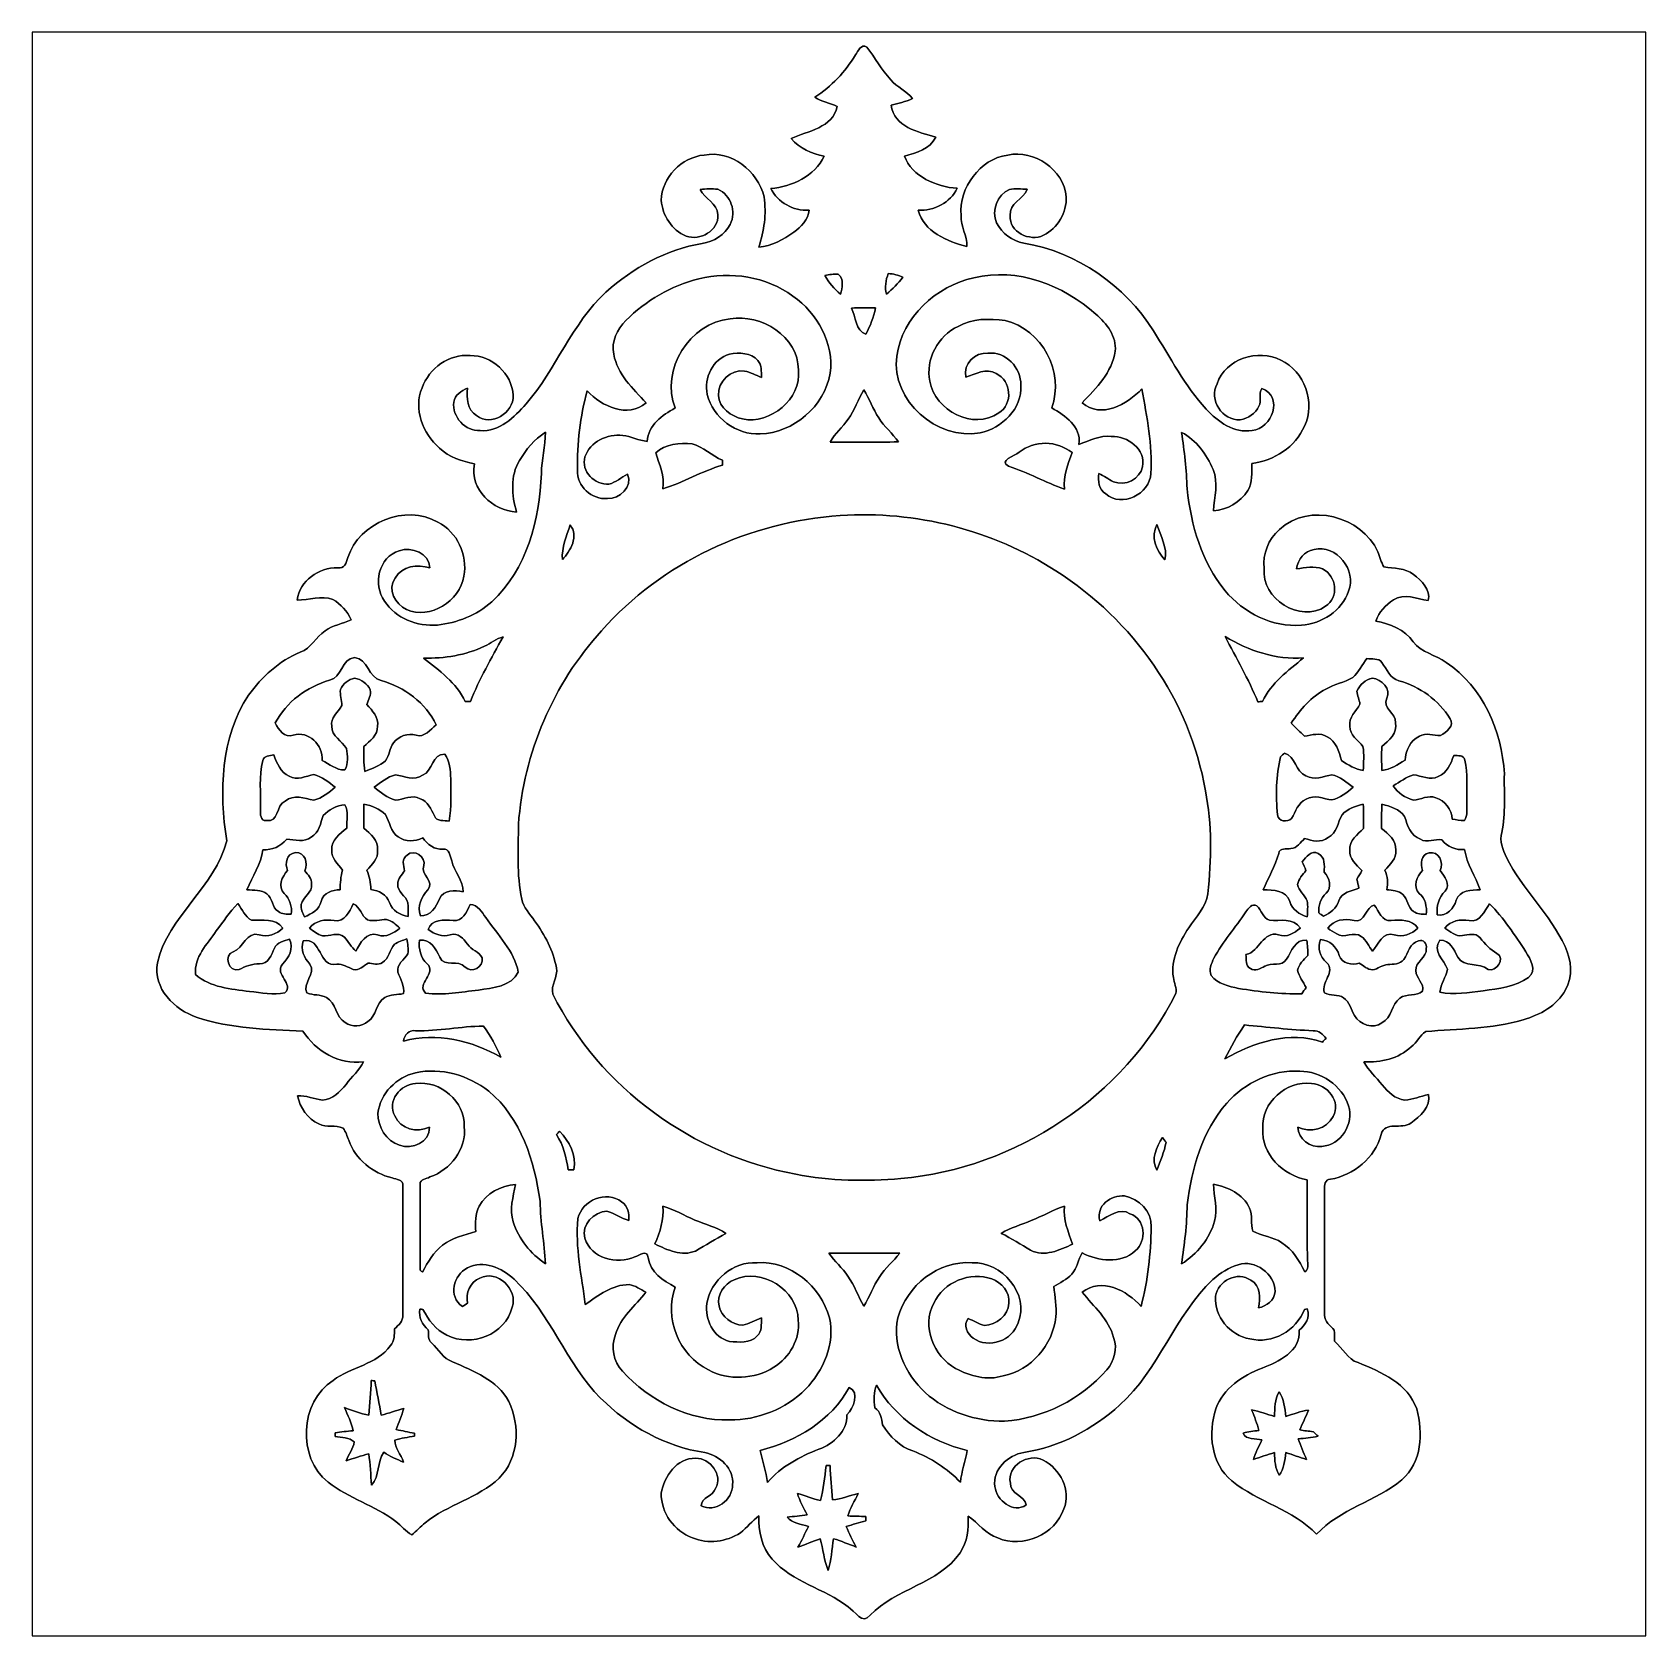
# Model space of a CAD drawing. Header units: centimetres. Extents: x -16.8 to 16.8, y -16.7 to 16.7.
import ezdxf

# ---------------------------------------------------------------- set-up
doc = ezdxf.new("R2010")
doc.units = ezdxf.units.CM
doc.header["$MEASUREMENT"] = 0
doc.layers.add('Layer 1', color=7, linetype='Continuous')

msp = doc.modelspace()

# ---------------------------------------------------------------- linework, layer by layer
at = {"layer": 'Layer 1', "color": 7}
for points, knots in [([(-16.77458, 16.66875), (-16.77458, 16.66875), (16.77458, 16.66875), (16.77458, 16.66875), (16.77458, 16.66875), (16.77458, 16.66875), (16.77458, -16.66875), (16.77458, -16.66875), (16.77458, -16.66875), (16.77458, -16.66875), (-16.77458, -16.66875), (-16.77458, -16.66875), (-16.77458, -16.66875), (-16.77458, -16.66875), (-16.77458, 16.66875), (-16.77458, 16.66875), (-16.77458, 16.66875), (-16.77458, 16.66875), (-16.77458, 16.66875), (-16.77458, 16.66875)], [0, 0, 0, 0, 0.16666667, 0.16666667, 0.16666667, 0.16666667, 0.33333333, 0.33333333, 0.33333333, 0.33333333, 0.5, 0.5, 0.5, 0.5, 0.66666667, 0.66666667, 0.66666667, 0.66666667, 1, 1, 1, 1]), ([(0.33972, 16.19814), (0.12665, 15.84678), (-0.15381, 15.5381), (-0.50412, 15.32008), (-0.50412, 15.32008), (-0.36477, 15.21848), (-0.19015, 15.19978), (-0.0381, 15.12711), (-0.0381, 15.12711), (-0.12982, 14.67626), (-0.64946, 14.62052), (-0.99483, 14.45789), (-0.99483, 14.45789), (-0.8195, 14.24975), (-0.56515, 14.14639), (-0.30515, 14.091), (-0.30515, 14.091), (-0.51153, 13.67931), (-0.97508, 13.45424), (-1.42028, 13.42178), (-1.42028, 13.42178), (-1.27318, 13.13321), (-0.94721, 12.94871), (-0.62371, 12.97058), (-0.62371, 12.97058), (-0.63606, 12.7695), (-0.79093, 12.62697), (-0.93909, 12.51091), (-0.93909, 12.51091), (-1.15817, 12.36345), (-1.39841, 12.2174), (-1.66864, 12.20047), (-1.66864, 12.20047), (-1.55787, 12.53807), (-1.50495, 12.89085), (-1.55751, 13.2461), (-1.55751, 13.2461), (-1.68593, 13.78514), (-2.24014, 14.22647), (-2.80529, 14.11605), (-2.80529, 14.11605), (-3.27872, 14.07089), (-3.68018, 13.65144), (-3.69888, 13.17625), (-3.69888, 13.17625), (-3.66818, 12.8651), (-3.47945, 12.55007), (-3.181, 12.43154), (-3.181, 12.43154), (-2.88643, 12.32288), (-2.49978, 12.54407), (-2.51883, 12.87568), (-2.51883, 12.87568), (-2.52906, 13.11945), (-2.79894, 13.19883), (-2.88537, 13.40167), (-2.88537, 13.40167), (-2.76401, 13.40979), (-2.64019, 13.42531), (-2.51919, 13.40379), (-2.51919, 13.40379), (-2.24226, 13.28773), (-2.13501, 12.93883), (-2.26025, 12.67425), (-2.26025, 12.67425), (-2.37666, 12.45694), (-2.60068, 12.31053), (-2.84339, 12.27702), (-2.84339, 12.27702), (-3.59622, 12.15884), (-4.28131, 11.7669), (-4.84611, 11.26702), (-4.84611, 11.26702), (-5.55519, 10.60979), (-5.88328, 9.66717), (-6.50628, 8.94256), (-6.50628, 8.94256), (-6.75464, 8.66951), (-7.05908, 8.35342), (-7.46196, 8.38659), (-7.46196, 8.38659), (-7.77064, 8.36612), (-8.04898, 8.67904), (-8.01123, 8.98172), (-8.01123, 8.98172), (-7.99006, 9.13024), (-7.84895, 9.21067), (-7.72795, 9.27276), (-7.72795, 9.27276), (-7.7403, 9.06568), (-7.74065, 8.81874), (-7.53428, 8.70197), (-7.53428, 8.70197), (-7.239, 8.45538), (-6.75746, 8.75771), (-6.77545, 9.11931), (-6.77545, 9.11931), (-6.79909, 9.57439), (-7.21889, 9.95116), (-7.67115, 9.94798), (-7.67115, 9.94798), (-8.10754, 9.98643), (-8.52382, 9.6834), (-8.66775, 9.27806), (-8.66775, 9.27806), (-8.85613, 8.8392), (-8.65152, 8.32485), (-8.30827, 8.02499), (-8.30827, 8.02499), (-8.11318, 7.82955), (-7.83943, 7.75582), (-7.57943, 7.69302), (-7.57943, 7.69302), (-7.67786, 7.16562), (-7.20725, 6.72006), (-6.70525, 6.69396), (-6.70525, 6.69396), (-6.80297, 7.04109), (-6.84213, 7.44396), (-6.64351, 7.76393), (-6.64351, 7.76393), (-6.50699, 7.99218), (-6.33554, 8.21126), (-6.10553, 8.35166), (-6.10553, 8.35166), (-6.09776, 8.06344), (-6.18666, 7.78369), (-6.18666, 7.49547), (-6.18666, 7.49547), (-6.23006, 6.53556), (-6.48864, 5.49804), (-7.22171, 4.82706), (-7.22171, 4.82706), (-7.53216, 4.54554), (-7.93926, 4.39244), (-8.35131, 4.34305), (-8.35131, 4.34305), (-8.76829, 4.31306), (-9.21491, 4.48134), (-9.44986, 4.84011), (-9.44986, 4.84011), (-9.69716, 5.18231), (-9.57439, 5.76051), (-9.14471, 5.88892), (-9.14471, 5.88892), (-8.8833, 5.97676), (-8.52029, 5.84659), (-8.50971, 5.53261), (-8.50971, 5.53261), (-8.76441, 5.61058), (-9.09108, 5.58094), (-9.22584, 5.31777), (-9.22584, 5.31777), (-9.39871, 5.08776), (-9.22196, 4.77802), (-8.99407, 4.66831), (-8.99407, 4.66831), (-8.49912, 4.45276), (-7.88353, 4.84046), (-7.80098, 5.35905), (-7.80098, 5.35905), (-7.7149, 5.80178), (-7.93785, 6.27909), (-8.34214, 6.48335), (-8.34214, 6.48335), (-9.01312, 6.86611), (-9.97973, 6.48088), (-10.21151, 5.74604), (-10.21151, 5.74604), (-10.24537, 5.64268), (-10.28383, 5.50792), (-10.42317, 5.53614), (-10.42317, 5.53614), (-10.81652, 5.54496), (-11.20951, 5.26309), (-11.26949, 4.8641), (-11.26949, 4.8641), (-11.02113, 4.86198), (-10.76431, 4.96676), (-10.5223, 4.87856), (-10.5223, 4.87856), (-10.36461, 4.77661), (-10.21292, 4.63374), (-10.14695, 4.45488), (-10.14695, 4.45488), (-10.32122, 4.36668), (-10.52477, 4.34305), (-10.68352, 4.22381), (-10.68352, 4.22381), (-10.87402, 4.09504), (-10.9795, 3.86327), (-11.20211, 3.77896), (-11.20211, 3.77896), (-11.64202, 3.60186), (-12.00221, 3.26672), (-12.27596, 2.88572), (-12.27596, 2.88572), (-12.8651, 2.00166), (-12.88838, 0.87559), (-12.7314, -0.13864), (-12.7314, -0.13864), (-12.96458, -1.11054), (-13.95166, -1.69863), (-14.17249, -2.67829), (-14.17249, -2.67829), (-14.2681, -3.20781), (-13.81831, -3.66113), (-13.34699, -3.81282), (-13.34699, -3.81282), (-12.64109, -4.04671), (-11.88649, -4.0707), (-11.14884, -4.09646), (-11.14884, -4.09646), (-10.87931, -4.51803), (-10.39989, -4.79778), (-9.89048, -4.73604), (-9.89048, -4.73604), (-9.97232, -4.91984), (-10.13107, -5.04966), (-10.25102, -5.207), (-10.25102, -5.207), (-10.37484, -5.36046), (-10.53394, -5.51886), (-10.74244, -5.5305), (-10.74244, -5.5305), (-10.916, -5.51145), (-11.0804, -5.43384), (-11.25784, -5.44054), (-11.25784, -5.44054), (-11.20881, -5.69207), (-11.049, -5.91855), (-10.81581, -6.02932), (-10.81581, -6.02932), (-10.65883, -6.10976), (-10.46762, -6.03779), (-10.31134, -6.11752), (-10.31134, -6.11752), (-10.25137, -6.18913), (-10.22985, -6.28333), (-10.19457, -6.36834), (-10.19457, -6.36834), (-10.05523, -6.76204), (-9.69398, -7.05344), (-9.29287, -7.1501), (-9.29287, -7.1501), (-9.20468, -7.17797), (-9.05087, -7.18608), (-9.07203, -7.31767), (-9.07203, -7.31767), (-9.06956, -8.21302), (-9.07274, -9.10872), (-9.07027, -10.00407), (-9.07027, -10.00407), (-9.05792, -10.12754), (-9.16164, -10.20904), (-9.23925, -10.28735), (-9.23925, -10.28735), (-9.24878, -10.40624), (-9.23572, -10.54347), (-9.3278, -10.6359), (-9.3278, -10.6359), (-9.61108, -11.03701), (-10.14765, -11.07264), (-10.51878, -11.35909), (-10.51878, -11.35909), (-11.21128, -11.811), (-11.27372, -12.96176), (-10.6239, -13.47682), (-10.6239, -13.47682), (-10.19457, -13.81478), (-9.65094, -13.96224), (-9.21667, -14.29244), (-9.21667, -14.29244), (-9.10061, -14.37781), (-9.01312, -14.50058), (-8.88436, -14.56866), (-8.88436, -14.56866), (-8.78205, -14.49634), (-8.70056, -14.39968), (-8.6039, -14.32066), (-8.6039, -14.32066), (-8.13576, -13.93966), (-7.50852, -13.81054), (-7.0672, -13.39109), (-7.0672, -13.39109), (-6.65551, -12.98257), (-6.62376, -12.30242), (-6.86823, -11.79865), (-6.86823, -11.79865), (-7.10389, -11.35239), (-7.60024, -11.16295), (-8.03734, -10.97456), (-8.03734, -10.97456), (-8.23066, -10.90436), (-8.32908, -10.71386), (-8.47266, -10.58051), (-8.47266, -10.58051), (-8.55416, -10.51419), (-8.52946, -10.40059), (-8.53969, -10.30887), (-8.53969, -10.30887), (-8.67481, -10.20304), (-8.7443, -10.04852), (-8.71538, -9.87637), (-8.71538, -9.87637), (-8.69985, -9.87848), (-8.66846, -9.88236), (-8.65293, -9.88413), (-8.65293, -9.88413), (-8.53899, -10.1032), (-8.38094, -10.3124), (-8.15164, -10.41929), (-8.15164, -10.41929), (-7.64787, -10.68352), (-6.93526, -10.40589), (-6.79591, -9.84074), (-6.79591, -9.84074), (-6.66327, -9.47173), (-7.10918, -9.04416), (-7.46584, -9.23396), (-7.46584, -9.23396), (-7.67256, -9.31757), (-7.76711, -9.5437), (-7.7216, -9.75607), (-7.7216, -9.75607), (-7.74912, -9.77265), (-7.8038, -9.80546), (-7.83131, -9.82169), (-7.83131, -9.82169), (-8.13153, -9.61813), (-8.02146, -9.16728), (-7.72301, -9.023), (-7.72301, -9.023), (-7.39422, -8.84449), (-7.00723, -9.0237), (-6.75675, -9.25689), (-6.75675, -9.25689), (-5.99758, -9.95927), (-5.68431, -11.00067), (-4.95582, -11.7288), (-4.95582, -11.7288), (-4.37127, -12.31124), (-3.61209, -12.73881), (-2.79047, -12.86087), (-2.79047, -12.86087), (-2.48532, -12.92119), (-2.17205, -13.19389), (-2.21474, -13.53044), (-2.21474, -13.53044), (-2.20486, -13.84476), (-2.57528, -14.12064), (-2.86738, -13.96506), (-2.86738, -13.96506), (-2.85362, -13.79361), (-2.61938, -13.76433), (-2.56575, -13.60452), (-2.56575, -13.60452), (-2.40771, -13.32583), (-2.67935, -12.97305), (-2.97956, -12.98011), (-2.97956, -12.98011), (-3.36973, -12.96282), (-3.63608, -13.35899), (-3.69641, -13.70577), (-3.69641, -13.70577), (-3.70452, -14.11005), (-3.42618, -14.49811), (-3.04553, -14.63287), (-3.04553, -14.63287), (-2.72344, -14.7701), (-2.33892, -14.71965), (-2.05105, -14.52668), (-2.05105, -14.52668), (-1.91064, -14.42261), (-1.80552, -14.27974), (-1.6637, -14.17708), (-1.6637, -14.17708), (-1.68134, -14.49846), (-1.60726, -14.83184), (-1.38889, -15.07702), (-1.38889, -15.07702), (-0.96732, -15.55715), (-0.3048, -15.68768), (0.18909, -16.06797), (0.18909, -16.06797), (0.32773, -16.14946), (0.49212, -16.45532), (0.64735, -16.2433), (0.64735, -16.2433), (1.17687, -15.67744), (2.06975, -15.59948), (2.51883, -14.94296), (2.51883, -14.94296), (2.67547, -14.72071), (2.69381, -14.44484), (2.68746, -14.18202), (2.68746, -14.18202), (2.89595, -14.32913), (3.04976, -14.55667), (3.30306, -14.63604), (3.30306, -14.63604), (3.82094, -14.85794), (4.4958, -14.57007), (4.67395, -14.03068), (4.67395, -14.03068), (4.83411, -13.64756), (4.59705, -13.19636), (4.24533, -13.01574), (4.24533, -13.01574), (3.93524, -12.86686), (3.48827, -13.13145), (3.56341, -13.49481), (3.56341, -13.49481), (3.55494, -13.72059), (3.85833, -13.75939), (3.89502, -13.94848), (3.89502, -13.94848), (3.62726, -14.13863), (3.2706, -13.85041), (3.24273, -13.56678), (3.24273, -13.56678), (3.18664, -13.21047), (3.51578, -12.91343), (3.84246, -12.85699), (3.84246, -12.85699), (4.58893, -12.74621), (5.2832, -12.37439), (5.83777, -11.87062), (5.83777, -11.87062), (6.66115, -11.13825), (6.97512, -10.0136), (7.77487, -9.26147), (7.77487, -9.26147), (7.92762, -9.12566), (8.10542, -9.01382), (8.30192, -8.95421), (8.30192, -8.95421), (8.65293, -8.83779), (9.06216, -9.144), (9.06674, -9.50877), (9.06674, -9.50877), (9.0618, -9.69539), (8.88718, -9.81675), (8.71961, -9.85344), (8.71961, -9.85344), (8.76723, -9.65094), (8.77252, -9.39412), (8.56439, -9.27841), (8.56439, -9.27841), (8.28781, -9.08156), (7.87541, -9.28511), (7.83167, -9.61214), (7.83167, -9.61214), (7.78898, -10.03335), (8.134, -10.42494), (8.54075, -10.49655), (8.54075, -10.49655), (9.00642, -10.6105), (9.51124, -10.32827), (9.6774, -9.88272), (9.6774, -9.88272), (9.69186, -9.88095), (9.72044, -9.87742), (9.7349, -9.87566), (9.7349, -9.87566), (9.80581, -10.0517), (9.69716, -10.20551), (9.56592, -10.31416), (9.56592, -10.31416), (9.6079, -10.75549), (9.13941, -10.97209), (8.79581, -11.10509), (8.79581, -11.10509), (8.3947, -11.26455), (7.98442, -11.52243), (7.83519, -11.94999), (7.83519, -11.94999), (7.67115, -12.45905), (7.7343, -13.09405), (8.17104, -13.45142), (8.17104, -13.45142), (8.7122, -13.89204), (9.44245, -14.04303), (9.93105, -14.55984), (9.93105, -14.55984), (10.41788, -14.02821), (11.15766, -13.87898), (11.69987, -13.42778), (11.69987, -13.42778), (12.12638, -13.07147), (12.14367, -12.452), (12.01314, -11.95423), (12.01314, -11.95423), (11.82899, -11.42224), (11.27478, -11.18729), (10.79394, -10.99079), (10.79394, -10.99079), (10.56816, -10.92094), (10.4775, -10.6874), (10.3057, -10.54735), (10.3057, -10.54735), (10.30252, -10.46939), (10.30076, -10.39178), (10.29899, -10.31452), (10.29899, -10.31452), (10.21397, -10.22562), (10.09368, -10.13954), (10.09721, -10.00301), (10.09721, -10.00301), (10.09368, -9.13165), (10.09897, -8.26029), (10.09509, -7.38928), (10.09509, -7.38928), (10.08944, -7.30109), (10.1032, -7.17973), (10.2168, -7.17938), (10.2168, -7.17938), (10.70363, -7.09224), (11.14919, -6.73841), (11.27301, -6.2484), (11.27301, -6.2484), (11.34921, -5.95806), (11.70517, -6.1535), (11.89002, -6.01027), (11.89002, -6.01027), (12.07805, -5.87728), (12.31194, -5.67055), (12.25621, -5.41549), (12.25621, -5.41549), (12.09322, -5.45606), (11.93482, -5.52344), (11.76549, -5.53191), (11.76549, -5.53191), (11.56723, -5.51286), (11.41448, -5.36222), (11.29383, -5.21652), (11.29383, -5.21652), (11.16859, -5.05495), (11.00914, -4.91949), (10.91389, -4.73639), (10.91389, -4.73639), (11.26702, -4.75897), (11.63461, -4.66972), (11.89955, -4.42524), (11.89955, -4.42524), (12.01526, -4.33317), (12.07735, -4.18536), (12.20047, -4.10457), (12.20047, -4.10457), (12.8778, -4.05694), (13.56783, -4.05095), (14.22612, -3.86362), (14.22612, -3.86362), (14.57501, -3.76096), (14.92779, -3.57188), (15.107, -3.24132), (15.107, -3.24132), (15.2654, -2.96616), (15.23118, -2.62008), (15.09995, -2.34139), (15.09995, -2.34139), (14.78668, -1.66476), (14.21059, -1.15288), (13.87898, -0.48648), (13.87898, -0.48648), (13.80419, -0.32561), (13.73364, -0.14676), (13.77915, 0.03316), (13.77915, 0.03316), (13.8684, 0.43392), (13.82607, 0.84631), (13.83453, 1.25271), (13.83453, 1.25271), (13.78373, 2.14559), (13.38862, 3.05858), (12.62627, 3.56694), (12.62627, 3.56694), (12.41143, 3.73451), (12.10204, 3.76096), (11.94188, 3.99803), (11.94188, 3.99803), (11.7602, 4.25274), (11.45787, 4.36704), (11.16295, 4.42771), (11.16295, 4.42771), (11.22116, 4.61645), (11.37179, 4.75756), (11.52666, 4.87045), (11.52666, 4.87045), (11.75103, 5.01156), (12.01737, 4.88915), (12.25374, 4.85211), (12.25374, 4.85211), (12.30771, 5.07788), (12.11192, 5.27121), (11.94788, 5.39715), (11.94788, 5.39715), (11.76831, 5.52873), (11.54007, 5.52485), (11.32981, 5.55308), (11.32981, 5.55308), (11.27196, 5.65115), (11.24867, 5.76439), (11.20316, 5.86811), (11.20316, 5.86811), (10.86732, 6.60964), (9.7723, 6.90245), (9.1567, 6.33095), (9.1567, 6.33095), (8.92775, 6.12846), (8.80463, 5.82683), (8.84308, 5.52132), (8.84308, 5.52132), (8.76829, 4.88738), (9.59062, 4.38115), (10.11802, 4.73393), (10.11802, 4.73393), (10.39954, 4.92054), (10.35015, 5.36399), (10.05558, 5.51039), (10.05558, 5.51039), (9.88413, 5.58165), (9.69151, 5.53544), (9.51371, 5.51462), (9.51371, 5.51462), (9.54405, 5.70548), (9.67458, 5.88786), (9.87778, 5.91326), (9.87778, 5.91326), (10.34133, 6.02686), (10.77524, 5.47934), (10.59674, 5.05001), (10.59674, 5.05001), (10.4588, 4.63726), (10.03723, 4.37233), (9.61496, 4.34093), (9.61496, 4.34093), (9.00853, 4.29295), (8.41022, 4.59775), (8.02711, 5.05848), (8.02711, 5.05848), (7.53498, 5.65397), (7.32226, 6.42479), (7.23618, 7.17867), (7.23618, 7.17867), (7.22771, 7.57132), (7.17762, 7.96078), (7.1247, 8.34919), (7.1247, 8.34919), (7.43162, 8.19009), (7.64505, 7.88987), (7.77734, 7.57767), (7.77734, 7.57767), (7.89481, 7.30179), (7.8045, 7.0044), (7.78404, 6.71971), (7.78404, 6.71971), (8.06944, 6.74229), (8.34884, 6.89292), (8.50124, 7.13881), (8.50124, 7.13881), (8.60707, 7.30779), (8.57814, 7.51522), (8.58132, 7.70502), (8.58132, 7.70502), (9.04734, 7.76252), (9.49007, 8.04227), (9.67811, 8.48184), (9.67811, 8.48184), (9.91729, 8.97149), (9.67916, 9.6199), (9.18951, 9.85132), (9.18951, 9.85132), (8.71608, 10.09403), (8.03487, 9.88695), (7.86271, 9.35919), (7.86271, 9.35919), (7.67856, 9.03146), (7.9756, 8.58908), (8.34319, 8.61095), (8.34319, 8.61095), (8.50653, 8.63565), (8.66034, 8.74324), (8.73266, 8.89282), (8.73266, 8.89282), (8.78734, 9.0103), (8.72031, 9.1507), (8.79052, 9.26289), (8.79052, 9.26289), (9.24948, 9.10096), (9.00501, 8.42469), (8.59296, 8.39258), (8.59296, 8.39258), (8.21267, 8.32379), (7.87859, 8.57144), (7.63587, 8.83497), (7.63587, 8.83497), (7.18538, 9.31757), (6.89257, 9.91517), (6.53627, 10.46409), (6.53627, 10.46409), (5.94219, 11.40672), (4.94806, 12.10451), (3.84316, 12.28443), (3.84316, 12.28443), (3.59939, 12.32253), (3.38984, 12.49116), (3.27695, 12.70635), (3.27695, 12.70635), (3.16336, 12.96423), (3.29001, 13.2842), (3.54365, 13.40203), (3.54365, 13.40203), (3.66501, 13.42531), (3.78989, 13.41014), (3.91266, 13.40414), (3.91266, 13.40414), (3.83681, 13.19177), (3.52989, 13.11663), (3.56023, 12.8591), (3.56023, 12.8591), (3.53377, 12.51303), (3.96734, 12.30947), (4.25415, 12.44812), (4.25415, 12.44812), (4.54801, 12.58958), (4.73816, 12.92578), (4.72546, 13.24892), (4.72546, 13.24892), (4.66866, 13.81936), (4.05977, 14.22823), (3.50908, 14.11711), (3.50908, 14.11711), (2.92523, 14.03032), (2.49308, 13.43801), (2.53824, 12.85875), (2.53824, 12.85875), (2.52518, 12.63438), (2.667, 12.4393), (2.65959, 12.21564), (2.65959, 12.21564), (2.2546, 12.31406), (1.75895, 12.52537), (1.64641, 12.96917), (1.64641, 12.96917), (1.96956, 12.95188), (2.31916, 13.1251), (2.4571, 13.42496), (2.4571, 13.42496), (2.0253, 13.4553), (1.51941, 13.66555), (1.35925, 14.09524), (1.35925, 14.09524), (1.60902, 14.15803), (1.88736, 14.24023), (2.01612, 14.48647), (2.01612, 14.48647), (1.65594, 14.59371), (1.13453, 14.70272), (1.08373, 15.15463), (1.08373, 15.15463), (1.23578, 15.18356), (1.38536, 15.2273), (1.52753, 15.28904), (1.52753, 15.28904), (1.40582, 15.45167), (1.20509, 15.5254), (1.07668, 15.68168), (1.07668, 15.68168), (0.87877, 15.88488), (0.75318, 16.14241), (0.57856, 16.36219), (0.57856, 16.36219), (0.45826, 16.43486), (0.39934, 16.27364), (0.33972, 16.19814)], [0, 0, 0, 0, 0.00512821, 0.00512821, 0.00512821, 0.00512821, 0.01025641, 0.01025641, 0.01025641, 0.01025641, 0.01538462, 0.01538462, 0.01538462, 0.01538462, 0.02051282, 0.02051282, 0.02051282, 0.02051282, 0.02564103, 0.02564103, 0.02564103, 0.02564103, 0.03076923, 0.03076923, 0.03076923, 0.03076923, 0.03589744, 0.03589744, 0.03589744, 0.03589744, 0.04102564, 0.04102564, 0.04102564, 0.04102564, 0.04615385, 0.04615385, 0.04615385, 0.04615385, 0.05128205, 0.05128205, 0.05128205, 0.05128205, 0.05641026, 0.05641026, 0.05641026, 0.05641026, 0.06153846, 0.06153846, 0.06153846, 0.06153846, 0.06666667, 0.06666667, 0.06666667, 0.06666667, 0.07179487, 0.07179487, 0.07179487, 0.07179487, 0.07692308, 0.07692308, 0.07692308, 0.07692308, 0.08205128, 0.08205128, 0.08205128, 0.08205128, 0.08717949, 0.08717949, 0.08717949, 0.08717949, 0.09230769, 0.09230769, 0.09230769, 0.09230769, 0.0974359, 0.0974359, 0.0974359, 0.0974359, 0.1025641, 0.1025641, 0.1025641, 0.1025641, 0.10769231, 0.10769231, 0.10769231, 0.10769231, 0.11282051, 0.11282051, 0.11282051, 0.11282051, 0.11794872, 0.11794872, 0.11794872, 0.11794872, 0.12307692, 0.12307692, 0.12307692, 0.12307692, 0.12820513, 0.12820513, 0.12820513, 0.12820513, 0.13333333, 0.13333333, 0.13333333, 0.13333333, 0.13846154, 0.13846154, 0.13846154, 0.13846154, 0.14358974, 0.14358974, 0.14358974, 0.14358974, 0.14871795, 0.14871795, 0.14871795, 0.14871795, 0.15384615, 0.15384615, 0.15384615, 0.15384615, 0.15897436, 0.15897436, 0.15897436, 0.15897436, 0.16410256, 0.16410256, 0.16410256, 0.16410256, 0.16923077, 0.16923077, 0.16923077, 0.16923077, 0.17435897, 0.17435897, 0.17435897, 0.17435897, 0.17948718, 0.17948718, 0.17948718, 0.17948718, 0.18461538, 0.18461538, 0.18461538, 0.18461538, 0.18974359, 0.18974359, 0.18974359, 0.18974359, 0.19487179, 0.19487179, 0.19487179, 0.19487179, 0.2, 0.2, 0.2, 0.2, 0.20512821, 0.20512821, 0.20512821, 0.20512821, 0.21025641, 0.21025641, 0.21025641, 0.21025641, 0.21538462, 0.21538462, 0.21538462, 0.21538462, 0.22051282, 0.22051282, 0.22051282, 0.22051282, 0.22564103, 0.22564103, 0.22564103, 0.22564103, 0.23076923, 0.23076923, 0.23076923, 0.23076923, 0.23589744, 0.23589744, 0.23589744, 0.23589744, 0.24102564, 0.24102564, 0.24102564, 0.24102564, 0.24615385, 0.24615385, 0.24615385, 0.24615385, 0.25128205, 0.25128205, 0.25128205, 0.25128205, 0.25641026, 0.25641026, 0.25641026, 0.25641026, 0.26153846, 0.26153846, 0.26153846, 0.26153846, 0.26666667, 0.26666667, 0.26666667, 0.26666667, 0.27179487, 0.27179487, 0.27179487, 0.27179487, 0.27692308, 0.27692308, 0.27692308, 0.27692308, 0.28205128, 0.28205128, 0.28205128, 0.28205128, 0.28717949, 0.28717949, 0.28717949, 0.28717949, 0.29230769, 0.29230769, 0.29230769, 0.29230769, 0.2974359, 0.2974359, 0.2974359, 0.2974359, 0.3025641, 0.3025641, 0.3025641, 0.3025641, 0.30769231, 0.30769231, 0.30769231, 0.30769231, 0.31282051, 0.31282051, 0.31282051, 0.31282051, 0.31794872, 0.31794872, 0.31794872, 0.31794872, 0.32307692, 0.32307692, 0.32307692, 0.32307692, 0.32820513, 0.32820513, 0.32820513, 0.32820513, 0.33333333, 0.33333333, 0.33333333, 0.33333333, 0.33846154, 0.33846154, 0.33846154, 0.33846154, 0.34358974, 0.34358974, 0.34358974, 0.34358974, 0.34871795, 0.34871795, 0.34871795, 0.34871795, 0.35384615, 0.35384615, 0.35384615, 0.35384615, 0.35897436, 0.35897436, 0.35897436, 0.35897436, 0.36410256, 0.36410256, 0.36410256, 0.36410256, 0.36923077, 0.36923077, 0.36923077, 0.36923077, 0.37435897, 0.37435897, 0.37435897, 0.37435897, 0.37948718, 0.37948718, 0.37948718, 0.37948718, 0.38461538, 0.38461538, 0.38461538, 0.38461538, 0.38974359, 0.38974359, 0.38974359, 0.38974359, 0.39487179, 0.39487179, 0.39487179, 0.39487179, 0.4, 0.4, 0.4, 0.4, 0.40512821, 0.40512821, 0.40512821, 0.40512821, 0.41025641, 0.41025641, 0.41025641, 0.41025641, 0.41538462, 0.41538462, 0.41538462, 0.41538462, 0.42051282, 0.42051282, 0.42051282, 0.42051282, 0.42564103, 0.42564103, 0.42564103, 0.42564103, 0.43076923, 0.43076923, 0.43076923, 0.43076923, 0.43589744, 0.43589744, 0.43589744, 0.43589744, 0.44102564, 0.44102564, 0.44102564, 0.44102564, 0.44615385, 0.44615385, 0.44615385, 0.44615385, 0.45128205, 0.45128205, 0.45128205, 0.45128205, 0.45641026, 0.45641026, 0.45641026, 0.45641026, 0.46153846, 0.46153846, 0.46153846, 0.46153846, 0.46666667, 0.46666667, 0.46666667, 0.46666667, 0.47179487, 0.47179487, 0.47179487, 0.47179487, 0.47692308, 0.47692308, 0.47692308, 0.47692308, 0.48205128, 0.48205128, 0.48205128, 0.48205128, 0.48717949, 0.48717949, 0.48717949, 0.48717949, 0.49230769, 0.49230769, 0.49230769, 0.49230769, 0.4974359, 0.4974359, 0.4974359, 0.4974359, 0.5025641, 0.5025641, 0.5025641, 0.5025641, 0.50769231, 0.50769231, 0.50769231, 0.50769231, 0.51282051, 0.51282051, 0.51282051, 0.51282051, 0.51794872, 0.51794872, 0.51794872, 0.51794872, 0.52307692, 0.52307692, 0.52307692, 0.52307692, 0.52820513, 0.52820513, 0.52820513, 0.52820513, 0.53333333, 0.53333333, 0.53333333, 0.53333333, 0.53846154, 0.53846154, 0.53846154, 0.53846154, 0.54358974, 0.54358974, 0.54358974, 0.54358974, 0.54871795, 0.54871795, 0.54871795, 0.54871795, 0.55384615, 0.55384615, 0.55384615, 0.55384615, 0.55897436, 0.55897436, 0.55897436, 0.55897436, 0.56410256, 0.56410256, 0.56410256, 0.56410256, 0.56923077, 0.56923077, 0.56923077, 0.56923077, 0.57435897, 0.57435897, 0.57435897, 0.57435897, 0.57948718, 0.57948718, 0.57948718, 0.57948718, 0.58461538, 0.58461538, 0.58461538, 0.58461538, 0.58974359, 0.58974359, 0.58974359, 0.58974359, 0.59487179, 0.59487179, 0.59487179, 0.59487179, 0.6, 0.6, 0.6, 0.6, 0.60512821, 0.60512821, 0.60512821, 0.60512821, 0.61025641, 0.61025641, 0.61025641, 0.61025641, 0.61538462, 0.61538462, 0.61538462, 0.61538462, 0.62051282, 0.62051282, 0.62051282, 0.62051282, 0.62564103, 0.62564103, 0.62564103, 0.62564103, 0.63076923, 0.63076923, 0.63076923, 0.63076923, 0.63589744, 0.63589744, 0.63589744, 0.63589744, 0.64102564, 0.64102564, 0.64102564, 0.64102564, 0.64615385, 0.64615385, 0.64615385, 0.64615385, 0.65128205, 0.65128205, 0.65128205, 0.65128205, 0.65641026, 0.65641026, 0.65641026, 0.65641026, 0.66153846, 0.66153846, 0.66153846, 0.66153846, 0.66666667, 0.66666667, 0.66666667, 0.66666667, 0.67179487, 0.67179487, 0.67179487, 0.67179487, 0.67692308, 0.67692308, 0.67692308, 0.67692308, 0.68205128, 0.68205128, 0.68205128, 0.68205128, 0.68717949, 0.68717949, 0.68717949, 0.68717949, 0.69230769, 0.69230769, 0.69230769, 0.69230769, 0.6974359, 0.6974359, 0.6974359, 0.6974359, 0.7025641, 0.7025641, 0.7025641, 0.7025641, 0.70769231, 0.70769231, 0.70769231, 0.70769231, 0.71282051, 0.71282051, 0.71282051, 0.71282051, 0.71794872, 0.71794872, 0.71794872, 0.71794872, 0.72307692, 0.72307692, 0.72307692, 0.72307692, 0.72820513, 0.72820513, 0.72820513, 0.72820513, 0.73333333, 0.73333333, 0.73333333, 0.73333333, 0.73846154, 0.73846154, 0.73846154, 0.73846154, 0.74358974, 0.74358974, 0.74358974, 0.74358974, 0.74871795, 0.74871795, 0.74871795, 0.74871795, 0.75384615, 0.75384615, 0.75384615, 0.75384615, 0.75897436, 0.75897436, 0.75897436, 0.75897436, 0.76410256, 0.76410256, 0.76410256, 0.76410256, 0.76923077, 0.76923077, 0.76923077, 0.76923077, 0.77435897, 0.77435897, 0.77435897, 0.77435897, 0.77948718, 0.77948718, 0.77948718, 0.77948718, 0.78461538, 0.78461538, 0.78461538, 0.78461538, 0.78974359, 0.78974359, 0.78974359, 0.78974359, 0.79487179, 0.79487179, 0.79487179, 0.79487179, 0.8, 0.8, 0.8, 0.8, 0.80512821, 0.80512821, 0.80512821, 0.80512821, 0.81025641, 0.81025641, 0.81025641, 0.81025641, 0.81538462, 0.81538462, 0.81538462, 0.81538462, 0.82051282, 0.82051282, 0.82051282, 0.82051282, 0.82564103, 0.82564103, 0.82564103, 0.82564103, 0.83076923, 0.83076923, 0.83076923, 0.83076923, 0.83589744, 0.83589744, 0.83589744, 0.83589744, 0.84102564, 0.84102564, 0.84102564, 0.84102564, 0.84615385, 0.84615385, 0.84615385, 0.84615385, 0.85128205, 0.85128205, 0.85128205, 0.85128205, 0.85641026, 0.85641026, 0.85641026, 0.85641026, 0.86153846, 0.86153846, 0.86153846, 0.86153846, 0.86666667, 0.86666667, 0.86666667, 0.86666667, 0.87179487, 0.87179487, 0.87179487, 0.87179487, 0.87692308, 0.87692308, 0.87692308, 0.87692308, 0.88205128, 0.88205128, 0.88205128, 0.88205128, 0.88717949, 0.88717949, 0.88717949, 0.88717949, 0.89230769, 0.89230769, 0.89230769, 0.89230769, 0.8974359, 0.8974359, 0.8974359, 0.8974359, 0.9025641, 0.9025641, 0.9025641, 0.9025641, 0.90769231, 0.90769231, 0.90769231, 0.90769231, 0.91282051, 0.91282051, 0.91282051, 0.91282051, 0.91794872, 0.91794872, 0.91794872, 0.91794872, 0.92307692, 0.92307692, 0.92307692, 0.92307692, 0.92820513, 0.92820513, 0.92820513, 0.92820513, 0.93333333, 0.93333333, 0.93333333, 0.93333333, 0.93846154, 0.93846154, 0.93846154, 0.93846154, 0.94358974, 0.94358974, 0.94358974, 0.94358974, 0.94871795, 0.94871795, 0.94871795, 0.94871795, 0.95384615, 0.95384615, 0.95384615, 0.95384615, 0.95897436, 0.95897436, 0.95897436, 0.95897436, 0.96410256, 0.96410256, 0.96410256, 0.96410256, 0.96923077, 0.96923077, 0.96923077, 0.96923077, 0.97435897, 0.97435897, 0.97435897, 0.97435897, 0.97948718, 0.97948718, 0.97948718, 0.97948718, 0.98461538, 0.98461538, 0.98461538, 0.98461538, 0.98974359, 0.98974359, 0.98974359, 0.98974359, 1, 1, 1, 1]), ([(2.8067, 11.56229), (3.70981, 11.78807), (4.66725, 11.41448), (5.33929, 10.80699), (5.33929, 10.80699), (5.56366, 10.61685), (5.77885, 10.34838), (5.74322, 10.03582), (5.74322, 10.03582), (5.67478, 9.59802), (5.35728, 9.26677), (5.05495, 8.96761), (5.05495, 8.96761), (5.45571, 8.62012), (5.99158, 8.93657), (6.29955, 9.25301), (6.29955, 9.25301), (6.40292, 8.67304), (6.51651, 8.08743), (6.48652, 7.49582), (6.48652, 7.49582), (6.46148, 7.06649), (5.88363, 6.77474), (5.54708, 7.07143), (5.54708, 7.07143), (5.39715, 7.16104), (5.3848, 7.34201), (5.40314, 7.49794), (5.40314, 7.49794), (5.50792, 7.44573), (5.60387, 7.37835), (5.70724, 7.32367), (5.70724, 7.32367), (5.94572, 7.22454), (6.26216, 7.37729), (6.31331, 7.63587), (6.31331, 7.63587), (6.38246, 7.99641), (5.99581, 8.2864), (5.66244, 8.26417), (5.66244, 8.26417), (5.42149, 8.29557), (5.20771, 8.17492), (4.98828, 8.10013), (4.98828, 8.10013), (5.04225, 8.48219), (4.70288, 8.69209), (4.42348, 8.86037), (4.42348, 8.86037), (4.69371, 9.59979), (4.22557, 10.49726), (3.4544, 10.67435), (3.4544, 10.67435), (3.12667, 10.71386), (2.76895, 10.72797), (2.47474, 10.55335), (2.47474, 10.55335), (2.0574, 10.35967), (1.79388, 9.86614), (1.88877, 9.41282), (1.88877, 9.41282), (2.00096, 8.80427), (2.7873, 8.38447), (3.32176, 8.75312), (3.32176, 8.75312), (3.62268, 8.9341), (3.58669, 9.42869), (3.2699, 9.57404), (3.2699, 9.57404), (3.06282, 9.70562), (2.83669, 9.55816), (2.63454, 9.49607), (2.63454, 9.49607), (2.58057, 9.77618), (2.81905, 10.01924), (3.09633, 9.99561), (3.09633, 9.99561), (3.47027, 10.04182), (3.78672, 9.69116), (3.78284, 9.33203), (3.78284, 9.33203), (3.81282, 8.84414), (3.38526, 8.43351), (2.93229, 8.33896), (2.93229, 8.33896), (2.03659, 8.18092), (1.08444, 9.00889), (1.2005, 9.93281), (1.2005, 9.93281), (1.30951, 10.74808), (2.02106, 11.39578), (2.8067, 11.56229)], [0, 0, 0, 0, 0.04166667, 0.04166667, 0.04166667, 0.04166667, 0.08333333, 0.08333333, 0.08333333, 0.08333333, 0.125, 0.125, 0.125, 0.125, 0.16666667, 0.16666667, 0.16666667, 0.16666667, 0.20833333, 0.20833333, 0.20833333, 0.20833333, 0.25, 0.25, 0.25, 0.25, 0.29166667, 0.29166667, 0.29166667, 0.29166667, 0.33333333, 0.33333333, 0.33333333, 0.33333333, 0.375, 0.375, 0.375, 0.375, 0.41666667, 0.41666667, 0.41666667, 0.41666667, 0.45833333, 0.45833333, 0.45833333, 0.45833333, 0.5, 0.5, 0.5, 0.5, 0.54166667, 0.54166667, 0.54166667, 0.54166667, 0.58333333, 0.58333333, 0.58333333, 0.58333333, 0.625, 0.625, 0.625, 0.625, 0.66666667, 0.66666667, 0.66666667, 0.66666667, 0.70833333, 0.70833333, 0.70833333, 0.70833333, 0.75, 0.75, 0.75, 0.75, 0.79166667, 0.79166667, 0.79166667, 0.79166667, 0.83333333, 0.83333333, 0.83333333, 0.83333333, 0.875, 0.875, 0.875, 0.875, 0.91666667, 0.91666667, 0.91666667, 0.91666667, 1, 1, 1, 1]), ([(-2.91712, 11.54324), (-2.25284, 11.70129), (-1.51306, 11.59263), (-0.95744, 11.18341), (-0.95744, 11.18341), (-0.45403, 10.82816), (-0.09631, 10.20833), (-0.18098, 9.58003), (-0.18098, 9.58003), (-0.30233, 8.89353), (-0.94121, 8.33755), (-1.63971, 8.31991), (-1.63971, 8.31991), (-2.13395, 8.29204), (-2.62749, 8.65576), (-2.73791, 9.13906), (-2.73791, 9.13906), (-2.8194, 9.47984), (-2.62043, 9.88131), (-2.27436, 9.97761), (-2.27436, 9.97761), (-2.07433, 10.01324), (-1.83127, 10.00866), (-1.68734, 9.84285), (-1.68734, 9.84285), (-1.59773, 9.75007), (-1.6189, 9.61178), (-1.61325, 9.49431), (-1.61325, 9.49431), (-1.72967, 9.53841), (-1.84115, 9.59732), (-1.96286, 9.62484), (-1.96286, 9.62484), (-2.24578, 9.66682), (-2.53012, 9.40752), (-2.50402, 9.11966), (-2.50402, 9.11966), (-2.49096, 8.85684), (-2.24402, 8.68327), (-2.00766, 8.62859), (-2.00766, 8.62859), (-1.4224, 8.51288), (-0.78176, 9.03711), (-0.84455, 9.64812), (-0.84455, 9.64812), (-0.84878, 10.34874), (-1.61466, 10.81899), (-2.26413, 10.7121), (-2.26413, 10.7121), (-3.10868, 10.62426), (-3.7144, 9.65271), (-3.40713, 8.85719), (-3.40713, 8.85719), (-3.68088, 8.70691), (-3.96205, 8.50336), (-3.98956, 8.16328), (-3.98956, 8.16328), (-4.16384, 8.18127), (-4.32223, 8.26699), (-4.4958, 8.28675), (-4.4958, 8.28675), (-4.8133, 8.32591), (-5.18089, 8.15834), (-5.28179, 7.83907), (-5.28179, 7.83907), (-5.37281, 7.53992), (-5.07436, 7.24853), (-4.78331, 7.27392), (-4.78331, 7.27392), (-4.64009, 7.30991), (-4.52579, 7.41151), (-4.39879, 7.48206), (-4.39879, 7.48206), (-4.28484, 7.21607), (-4.55824, 6.96454), (-4.81401, 6.97477), (-4.81401, 6.97477), (-5.13856, 6.94161), (-5.46135, 7.23582), (-5.44019, 7.56532), (-5.44019, 7.56532), (-5.44266, 8.11953), (-5.38798, 8.67869), (-5.23452, 9.21173), (-5.23452, 9.21173), (-4.9336, 8.89353), (-4.39349, 8.63318), (-4.01038, 8.96761), (-4.01038, 8.96761), (-4.28766, 9.26006), (-4.60693, 9.55781), (-4.68277, 9.97303), (-4.68277, 9.97303), (-4.73816, 10.23232), (-4.6161, 10.49655), (-4.43159, 10.67541), (-4.43159, 10.67541), (-4.01638, 11.09204), (-3.48933, 11.40107), (-2.91712, 11.54324)], [0, 0, 0, 0, 0.03846154, 0.03846154, 0.03846154, 0.03846154, 0.07692308, 0.07692308, 0.07692308, 0.07692308, 0.11538462, 0.11538462, 0.11538462, 0.11538462, 0.15384615, 0.15384615, 0.15384615, 0.15384615, 0.19230769, 0.19230769, 0.19230769, 0.19230769, 0.23076923, 0.23076923, 0.23076923, 0.23076923, 0.26923077, 0.26923077, 0.26923077, 0.26923077, 0.30769231, 0.30769231, 0.30769231, 0.30769231, 0.34615385, 0.34615385, 0.34615385, 0.34615385, 0.38461538, 0.38461538, 0.38461538, 0.38461538, 0.42307692, 0.42307692, 0.42307692, 0.42307692, 0.46153846, 0.46153846, 0.46153846, 0.46153846, 0.5, 0.5, 0.5, 0.5, 0.53846154, 0.53846154, 0.53846154, 0.53846154, 0.57692308, 0.57692308, 0.57692308, 0.57692308, 0.61538462, 0.61538462, 0.61538462, 0.61538462, 0.65384615, 0.65384615, 0.65384615, 0.65384615, 0.69230769, 0.69230769, 0.69230769, 0.69230769, 0.73076923, 0.73076923, 0.73076923, 0.73076923, 0.76923077, 0.76923077, 0.76923077, 0.76923077, 0.80769231, 0.80769231, 0.80769231, 0.80769231, 0.84615385, 0.84615385, 0.84615385, 0.84615385, 0.88461538, 0.88461538, 0.88461538, 0.88461538, 0.92307692, 0.92307692, 0.92307692, 0.92307692, 1, 1, 1, 1]), ([(-0.29245, 11.61133), (-0.20108, 11.6272), (-0.1076, 11.64907), (-0.01411, 11.63637), (-0.01411, 11.63637), (0.11571, 11.5383), (0.06174, 11.35592), (0.03457, 11.22221), (0.03457, 11.22221), (-0.09701, 11.33087), (-0.21131, 11.46034), (-0.29245, 11.61133)], [0, 0, 0, 0, 0.25, 0.25, 0.25, 0.25, 0.5, 0.5, 0.5, 0.5, 1, 1, 1, 1]), ([(0.98848, 11.22186), (0.94897, 11.3665), (0.97296, 11.51467), (1.02306, 11.65296), (1.02306, 11.65296), (1.12889, 11.64343), (1.23507, 11.62473), (1.33033, 11.57499), (1.33033, 11.57499), (1.22661, 11.44764), (1.11231, 11.32946), (0.98848, 11.22186)], [0, 0, 0, 0, 0.25, 0.25, 0.25, 0.25, 0.5, 0.5, 0.5, 0.5, 1, 1, 1, 1]), ([(0.26317, 10.93576), (0.42862, 10.9407), (0.59443, 10.94105), (0.75988, 10.93611), (0.75988, 10.93611), (0.71473, 10.74773), (0.65617, 10.55899), (0.55492, 10.39213), (0.55492, 10.39213), (0.35207, 10.46304), (0.34396, 10.75619), (0.26317, 10.93576)], [0, 0, 0, 0, 0.25, 0.25, 0.25, 0.25, 0.5, 0.5, 0.5, 0.5, 1, 1, 1, 1]), ([(0.18909, 8.62401), (0.32314, 8.8138), (0.40111, 9.03499), (0.51364, 9.23713), (0.51364, 9.23713), (0.63288, 9.05051), (0.70097, 8.83673), (0.82726, 8.65399), (0.82726, 8.65399), (0.94015, 8.46843), (1.11231, 8.33014), (1.23402, 8.15128), (1.23402, 8.15128), (0.76235, 8.14493), (0.29069, 8.15164), (-0.18062, 8.14846), (-0.18062, 8.14846), (-0.09454, 8.33473), (0.08043, 8.45326), (0.18909, 8.62401)], [0, 0, 0, 0, 0.16666667, 0.16666667, 0.16666667, 0.16666667, 0.33333333, 0.33333333, 0.33333333, 0.33333333, 0.5, 0.5, 0.5, 0.5, 0.66666667, 0.66666667, 0.66666667, 0.66666667, 1, 1, 1, 1]), ([(-3.81176, 7.92374), (-3.61421, 8.10577), (-3.31047, 8.14423), (-3.05188, 8.11177), (-3.05188, 8.11177), (-2.82116, 8.0451), (-2.64583, 7.86377), (-2.42499, 7.77169), (-2.42499, 7.77169), (-2.42429, 7.74629), (-2.42217, 7.69479), (-2.42147, 7.66939), (-2.42147, 7.66939), (-2.85186, 7.5438), (-3.23885, 7.30603), (-3.66536, 7.1755), (-3.66536, 7.1755), (-3.62197, 7.44149), (-3.7338, 7.68385), (-3.81176, 7.92374)], [0, 0, 0, 0, 0.16666667, 0.16666667, 0.16666667, 0.16666667, 0.33333333, 0.33333333, 0.33333333, 0.33333333, 0.5, 0.5, 0.5, 0.5, 0.66666667, 0.66666667, 0.66666667, 0.66666667, 1, 1, 1, 1]), ([(3.74721, 7.93574), (4.05553, 8.19538), (4.5399, 8.17951), (4.84611, 7.92833), (4.84611, 7.92833), (4.76321, 7.68279), (4.65702, 7.43938), (4.68912, 7.17197), (4.68912, 7.17197), (4.29295, 7.30779), (3.92571, 7.51769), (3.52531, 7.64575), (3.52531, 7.64575), (3.30764, 7.76252), (3.65019, 7.85812), (3.74721, 7.93574)], [0, 0, 0, 0, 0.2, 0.2, 0.2, 0.2, 0.4, 0.4, 0.4, 0.4, 0.6, 0.6, 0.6, 0.6, 1, 1, 1, 1]), ([(0.02646, 6.6227), (1.59244, 6.72359), (3.19193, 6.32354), (4.51097, 5.46947), (4.51097, 5.46947), (6.11046, 4.45594), (7.30215, 2.77566), (7.61788, 0.89782), (7.61788, 0.89782), (7.7664, 0.19544), (7.73677, -0.53058), (7.67151, -1.24072), (7.67151, -1.24072), (7.64011, -1.52471), (7.41257, -1.71944), (7.27181, -1.95121), (7.27181, -1.95121), (7.07954, -2.25707), (6.88799, -2.60773), (6.95254, -2.98203), (6.95254, -2.98203), (6.96313, -3.09351), (7.03262, -3.20393), (7.00264, -3.31646), (7.00264, -3.31646), (5.92702, -5.4677), (3.67171, -6.94761), (1.28764, -7.16562), (1.28764, -7.16562), (0.55951, -7.22348), (-0.18203, -7.2203), (-0.89923, -7.07178), (-0.89923, -7.07178), (-3.03636, -6.68408), (-4.97346, -5.27297), (-5.95171, -3.32775), (-5.95171, -3.32775), (-5.99969, -3.14219), (-5.83812, -2.97074), (-5.87516, -2.78342), (-5.87516, -2.78342), (-5.94254, -2.42535), (-6.11717, -2.09726), (-6.32954, -1.80481), (-6.32954, -1.80481), (-6.42973, -1.66158), (-6.56061, -1.52929), (-6.59589, -1.35184), (-6.59589, -1.35184), (-6.70772, -0.84384), (-6.66468, -0.31997), (-6.66644, 0.19579), (-6.66644, 0.19579), (-6.55638, 1.68099), (-5.94007, 3.12561), (-4.93642, 4.22734), (-4.93642, 4.22734), (-3.68759, 5.64409), (-1.85067, 6.49746), (0.02646, 6.6227)], [0, 0, 0, 0, 0.0625, 0.0625, 0.0625, 0.0625, 0.125, 0.125, 0.125, 0.125, 0.1875, 0.1875, 0.1875, 0.1875, 0.25, 0.25, 0.25, 0.25, 0.3125, 0.3125, 0.3125, 0.3125, 0.375, 0.375, 0.375, 0.375, 0.4375, 0.4375, 0.4375, 0.4375, 0.5, 0.5, 0.5, 0.5, 0.5625, 0.5625, 0.5625, 0.5625, 0.625, 0.625, 0.625, 0.625, 0.6875, 0.6875, 0.6875, 0.6875, 0.75, 0.75, 0.75, 0.75, 0.8125, 0.8125, 0.8125, 0.8125, 0.875, 0.875, 0.875, 0.875, 1, 1, 1, 1]), ([(-5.75028, 5.70406), (-5.77286, 5.95559), (-5.6642, 6.1909), (-5.59118, 6.42514), (-5.59118, 6.42514), (-5.40491, 6.19442), (-5.58236, 5.88857), (-5.75028, 5.70406)], [0, 0, 0, 0, 0.33333333, 0.33333333, 0.33333333, 0.33333333, 1, 1, 1, 1]), ([(6.77227, 5.69913), (6.59941, 5.89386), (6.47206, 6.18314), (6.61176, 6.43184), (6.61176, 6.43184), (6.68161, 6.19513), (6.84071, 5.95207), (6.77227, 5.69913)], [0, 0, 0, 0, 0.33333333, 0.33333333, 0.33333333, 0.33333333, 1, 1, 1, 1]), ([(-7.37094, 3.90384), (-7.24218, 3.96804), (-7.12752, 4.06435), (-6.98465, 4.09646), (-6.98465, 4.09646), (-7.23159, 3.66042), (-7.47677, 3.22121), (-7.66516, 2.75484), (-7.66516, 2.75484), (-7.70149, 2.75484), (-7.73783, 2.75449), (-7.77381, 2.75414), (-7.77381, 2.75414), (-7.95232, 3.14784), (-8.31391, 3.39725), (-8.63882, 3.65866), (-8.63882, 3.65866), (-8.2042, 3.64666), (-7.7657, 3.71546), (-7.37094, 3.90384)], [0, 0, 0, 0, 0.16666667, 0.16666667, 0.16666667, 0.16666667, 0.33333333, 0.33333333, 0.33333333, 0.33333333, 0.5, 0.5, 0.5, 0.5, 0.66666667, 0.66666667, 0.66666667, 0.66666667, 1, 1, 1, 1]), ([(8.02675, 4.10845), (8.51535, 3.80471), (9.08121, 3.62409), (9.66082, 3.65936), (9.66082, 3.65936), (9.33485, 3.40007), (8.99195, 3.14078), (8.80463, 2.75519), (8.80463, 2.75519), (8.77288, 2.75308), (8.74113, 2.75096), (8.70973, 2.74849), (8.70973, 2.74849), (8.51464, 3.21839), (8.261, 3.65831), (8.02675, 4.10845)], [0, 0, 0, 0, 0.2, 0.2, 0.2, 0.2, 0.4, 0.4, 0.4, 0.4, 0.6, 0.6, 0.6, 0.6, 1, 1, 1, 1]), ([(-10.59321, 3.19828), (-10.3311, 3.25296), (-10.34662, 3.63996), (-10.07498, 3.66783), (-10.07498, 3.66783), (-9.79064, 3.64243), (-9.79241, 3.24767), (-9.52183, 3.19017), (-9.52183, 3.19017), (-9.03923, 3.05223), (-8.59014, 2.7305), (-8.37494, 2.26907), (-8.37494, 2.26907), (-8.50265, 2.17876), (-8.61483, 1.99531), (-8.79404, 2.05599), (-8.79404, 2.05599), (-8.96549, 2.10185), (-9.15564, 2.03588), (-9.265, 1.89724), (-9.265, 1.89724), (-9.34861, 1.78682), (-9.34826, 1.63618), (-9.42693, 1.524), (-9.42693, 1.524), (-9.54758, 1.41393), (-9.70774, 1.36243), (-9.85626, 1.3014), (-9.85626, 1.3014), (-9.8866, 1.47285), (-9.88695, 1.64747), (-9.87919, 1.82069), (-9.87919, 1.82069), (-9.75395, 1.93358), (-9.59026, 2.05281), (-9.59344, 2.24049), (-9.59344, 2.24049), (-9.56945, 2.42499), (-9.70492, 2.5654), (-9.81569, 2.69275), (-9.81569, 2.69275), (-9.78606, 2.79153), (-9.72361, 2.89243), (-9.7476, 2.99861), (-9.7476, 2.99861), (-9.80405, 3.12667), (-9.93634, 3.21698), (-10.07251, 3.23921), (-10.07251, 3.23921), (-10.19845, 3.21733), (-10.31522, 3.12314), (-10.36743, 3.00673), (-10.36743, 3.00673), (-10.37943, 2.89278), (-10.33321, 2.78236), (-10.33886, 2.66841), (-10.33886, 2.66841), (-10.41894, 2.53118), (-10.57522, 2.41618), (-10.54876, 2.23873), (-10.54876, 2.23873), (-10.55441, 2.02883), (-10.33216, 1.93781), (-10.24079, 1.77835), (-10.24079, 1.77835), (-10.22632, 1.63371), (-10.19104, 1.46121), (-10.27677, 1.33385), (-10.27677, 1.33385), (-10.45528, 1.32609), (-10.59709, 1.45415), (-10.74773, 1.53106), (-10.74773, 1.53106), (-10.72268, 1.84785), (-11.0296, 2.15336), (-11.34921, 2.05493), (-11.34921, 2.05493), (-11.52596, 1.99355), (-11.65578, 2.16923), (-11.72386, 2.30787), (-11.72386, 2.30787), (-11.49244, 2.74673), (-11.06488, 3.05858), (-10.59321, 3.19828)], [0, 0, 0, 0, 0.04545455, 0.04545455, 0.04545455, 0.04545455, 0.09090909, 0.09090909, 0.09090909, 0.09090909, 0.13636364, 0.13636364, 0.13636364, 0.13636364, 0.18181818, 0.18181818, 0.18181818, 0.18181818, 0.22727273, 0.22727273, 0.22727273, 0.22727273, 0.27272727, 0.27272727, 0.27272727, 0.27272727, 0.31818182, 0.31818182, 0.31818182, 0.31818182, 0.36363636, 0.36363636, 0.36363636, 0.36363636, 0.40909091, 0.40909091, 0.40909091, 0.40909091, 0.45454545, 0.45454545, 0.45454545, 0.45454545, 0.5, 0.5, 0.5, 0.5, 0.54545455, 0.54545455, 0.54545455, 0.54545455, 0.59090909, 0.59090909, 0.59090909, 0.59090909, 0.63636364, 0.63636364, 0.63636364, 0.63636364, 0.68181818, 0.68181818, 0.68181818, 0.68181818, 0.72727273, 0.72727273, 0.72727273, 0.72727273, 0.77272727, 0.77272727, 0.77272727, 0.77272727, 0.81818182, 0.81818182, 0.81818182, 0.81818182, 0.86363636, 0.86363636, 0.86363636, 0.86363636, 0.90909091, 0.90909091, 0.90909091, 0.90909091, 1, 1, 1, 1]), ([(10.68529, 3.25191), (10.80594, 3.36409), (10.87367, 3.51966), (10.97492, 3.64808), (10.97492, 3.64808), (11.07828, 3.63079), (11.21657, 3.66536), (11.28748, 3.56694), (11.28748, 3.56694), (11.39155, 3.429), (11.45222, 3.23074), (11.64237, 3.18735), (11.64237, 3.18735), (12.07523, 3.05999), (12.47105, 2.788), (12.70564, 2.39783), (12.70564, 2.39783), (12.81077, 2.25178), (12.62274, 2.11384), (12.51021, 2.04505), (12.51021, 2.04505), (12.36274, 2.04823), (12.20576, 2.11208), (12.06712, 2.03235), (12.06712, 2.03235), (11.87274, 1.94628), (11.78772, 1.73143), (11.76937, 1.53247), (11.76937, 1.53247), (11.62085, 1.43757), (11.46634, 1.34338), (11.28783, 1.32045), (11.28783, 1.32045), (11.28148, 1.48661), (11.28183, 1.65312), (11.28642, 1.81892), (11.28642, 1.81892), (11.43776, 1.93993), (11.61344, 2.09656), (11.57429, 2.31352), (11.57429, 2.31352), (11.58734, 2.51389), (11.28148, 2.61726), (11.3919, 2.82081), (11.3919, 2.82081), (11.48927, 3.0166), (11.27972, 3.21698), (11.09416, 3.24026), (11.09416, 3.24026), (10.94952, 3.2198), (10.82746, 3.09809), (10.76925, 2.96862), (10.76925, 2.96862), (10.77771, 2.87584), (10.81828, 2.78941), (10.8331, 2.69734), (10.8331, 2.69734), (10.75478, 2.54952), (10.59321, 2.42782), (10.62108, 2.24049), (10.62108, 2.24049), (10.61685, 2.05246), (10.79535, 1.95227), (10.89519, 1.81892), (10.89519, 1.81892), (10.92447, 1.65382), (10.90401, 1.48484), (10.90083, 1.31833), (10.90083, 1.31833), (10.73185, 1.34691), (10.5851, 1.43581), (10.4454, 1.52964), (10.4454, 1.52964), (10.3946, 1.71485), (10.33956, 1.93216), (10.15012, 2.02247), (10.15012, 2.02247), (10.00478, 2.11279), (9.83333, 2.06093), (9.67916, 2.03235), (9.67916, 2.03235), (9.58674, 2.12266), (9.49466, 2.21298), (9.40364, 2.30434), (9.40364, 2.30434), (9.59097, 2.58692), (9.81851, 2.85397), (10.12437, 3.01166), (10.12437, 3.01166), (10.29899, 3.11926), (10.50996, 3.14643), (10.68529, 3.25191)], [0, 0, 0, 0, 0.04166667, 0.04166667, 0.04166667, 0.04166667, 0.08333333, 0.08333333, 0.08333333, 0.08333333, 0.125, 0.125, 0.125, 0.125, 0.16666667, 0.16666667, 0.16666667, 0.16666667, 0.20833333, 0.20833333, 0.20833333, 0.20833333, 0.25, 0.25, 0.25, 0.25, 0.29166667, 0.29166667, 0.29166667, 0.29166667, 0.33333333, 0.33333333, 0.33333333, 0.33333333, 0.375, 0.375, 0.375, 0.375, 0.41666667, 0.41666667, 0.41666667, 0.41666667, 0.45833333, 0.45833333, 0.45833333, 0.45833333, 0.5, 0.5, 0.5, 0.5, 0.54166667, 0.54166667, 0.54166667, 0.54166667, 0.58333333, 0.58333333, 0.58333333, 0.58333333, 0.625, 0.625, 0.625, 0.625, 0.66666667, 0.66666667, 0.66666667, 0.66666667, 0.70833333, 0.70833333, 0.70833333, 0.70833333, 0.75, 0.75, 0.75, 0.75, 0.79166667, 0.79166667, 0.79166667, 0.79166667, 0.83333333, 0.83333333, 0.83333333, 0.83333333, 0.875, 0.875, 0.875, 0.875, 0.91666667, 0.91666667, 0.91666667, 0.91666667, 1, 1, 1, 1]), ([(9.18069, 1.60655), (9.20221, 1.6256), (9.24489, 1.66405), (9.26641, 1.6831), (9.26641, 1.6831), (9.49642, 1.60373), (9.48725, 1.29963), (9.70774, 1.21038), (9.70774, 1.21038), (9.87884, 1.10455), (10.07251, 1.19874), (10.24925, 1.23261), (10.24925, 1.23261), (10.41894, 1.19063), (10.55652, 1.07315), (10.69411, 0.9712), (10.69411, 0.9712), (10.55723, 0.86748), (10.42106, 0.74401), (10.2489, 0.70697), (10.2489, 0.70697), (10.07181, 0.72849), (9.88236, 0.83114), (9.71303, 0.72143), (9.71303, 0.72143), (9.54123, 0.65405), (9.49819, 0.4639), (9.4107, 0.32244), (9.4107, 0.32244), (9.32639, 0.24589), (9.12777, 0.25259), (9.12107, 0.39688), (9.12107, 0.39688), (9.07309, 0.79904), (9.08932, 1.21109), (9.18069, 1.60655)], [0, 0, 0, 0, 0.1, 0.1, 0.1, 0.1, 0.2, 0.2, 0.2, 0.2, 0.3, 0.3, 0.3, 0.3, 0.4, 0.4, 0.4, 0.4, 0.5, 0.5, 0.5, 0.5, 0.6, 0.6, 0.6, 0.6, 0.7, 0.7, 0.7, 0.7, 0.8, 0.8, 0.8, 0.8, 1, 1, 1, 1]), ([(-11.97786, 1.53035), (-11.96128, 1.63759), (-11.83252, 1.62137), (-11.7542, 1.64536), (-11.7542, 1.64536), (-11.68929, 1.4732), (-11.61239, 1.28164), (-11.43212, 1.20121), (-11.43212, 1.20121), (-11.26737, 1.10702), (-11.08498, 1.20368), (-10.91777, 1.23472), (-10.91777, 1.23472), (-10.74738, 1.19345), (-10.61085, 1.0728), (-10.47291, 0.97049), (-10.47291, 0.97049), (-10.60873, 0.86501), (-10.74491, 0.73978), (-10.91812, 0.70414), (-10.91812, 0.70414), (-11.11603, 0.74154), (-11.33828, 0.83185), (-11.51643, 0.68404), (-11.51643, 0.68404), (-11.71258, 0.5969), (-11.64625, 0.22331), (-11.90801, 0.27975), (-11.90801, 0.27975), (-12.03995, 0.25859), (-12.02866, 0.42369), (-12.03043, 0.51082), (-12.03043, 0.51082), (-12.01773, 0.85019), (-12.06606, 1.19803), (-11.97786, 1.53035)], [0, 0, 0, 0, 0.1, 0.1, 0.1, 0.1, 0.2, 0.2, 0.2, 0.2, 0.3, 0.3, 0.3, 0.3, 0.4, 0.4, 0.4, 0.4, 0.5, 0.5, 0.5, 0.5, 0.6, 0.6, 0.6, 0.6, 0.7, 0.7, 0.7, 0.7, 0.8, 0.8, 0.8, 0.8, 1, 1, 1, 1]), ([(-8.65752, 1.22132), (-8.44268, 1.30528), (-8.46208, 1.6764), (-8.1982, 1.65841), (-8.1982, 1.65841), (-8.08143, 1.518), (-8.08461, 1.32045), (-8.07403, 1.14688), (-8.07403, 1.14688), (-8.07614, 0.85443), (-8.05286, 0.5588), (-8.10542, 0.26917), (-8.10542, 0.26917), (-8.20914, 0.28857), (-8.36789, 0.24941), (-8.41058, 0.37818), (-8.41058, 0.37818), (-8.47725, 0.51964), (-8.5531, 0.67416), (-8.70867, 0.73448), (-8.70867, 0.73448), (-8.87554, 0.83009), (-9.05298, 0.71226), (-9.22479, 0.70556), (-9.22479, 0.70556), (-9.39483, 0.74683), (-9.53135, 0.86713), (-9.66682, 0.9719), (-9.66682, 0.9719), (-9.52853, 1.07244), (-9.38953, 1.18286), (-9.22338, 1.23296), (-9.22338, 1.23296), (-9.03781, 1.20368), (-8.83356, 1.09926), (-8.65752, 1.22132)], [0, 0, 0, 0, 0.1, 0.1, 0.1, 0.1, 0.2, 0.2, 0.2, 0.2, 0.3, 0.3, 0.3, 0.3, 0.4, 0.4, 0.4, 0.4, 0.5, 0.5, 0.5, 0.5, 0.6, 0.6, 0.6, 0.6, 0.7, 0.7, 0.7, 0.7, 0.8, 0.8, 0.8, 0.8, 1, 1, 1, 1]), ([(12.78255, 1.63477), (12.86545, 1.62101), (12.99316, 1.65206), (13.0108, 1.53741), (13.0108, 1.53741), (13.08876, 1.24954), (13.04255, 0.94721), (13.05595, 0.65299), (13.05595, 0.65299), (13.04502, 0.53058), (13.08453, 0.38664), (13.00339, 0.28187), (13.00339, 0.28187), (12.91837, 0.27869), (12.83476, 0.29492), (12.75221, 0.31044), (12.75221, 0.31044), (12.74022, 0.51329), (12.60122, 0.6918), (12.40966, 0.7553), (12.40966, 0.7553), (12.25303, 0.81527), (12.09922, 0.71508), (11.94364, 0.70556), (11.94364, 0.70556), (11.7789, 0.75741), (11.61239, 0.84667), (11.52525, 1.00259), (11.52525, 1.00259), (11.66248, 1.08268), (11.7916, 1.18145), (11.94294, 1.23296), (11.94294, 1.23296), (12.11298, 1.20756), (12.29325, 1.10631), (12.46187, 1.19662), (12.46187, 1.19662), (12.64497, 1.27035), (12.72434, 1.46121), (12.78255, 1.63477)], [0, 0, 0, 0, 0.09090909, 0.09090909, 0.09090909, 0.09090909, 0.18181818, 0.18181818, 0.18181818, 0.18181818, 0.27272727, 0.27272727, 0.27272727, 0.27272727, 0.36363636, 0.36363636, 0.36363636, 0.36363636, 0.45454545, 0.45454545, 0.45454545, 0.45454545, 0.54545455, 0.54545455, 0.54545455, 0.54545455, 0.63636364, 0.63636364, 0.63636364, 0.63636364, 0.72727273, 0.72727273, 0.72727273, 0.72727273, 0.81818182, 0.81818182, 0.81818182, 0.81818182, 1, 1, 1, 1]), ([(-10.72656, 0.38418), (-10.60768, 0.50165), (-10.44787, 0.60149), (-10.27642, 0.60678), (-10.27642, 0.60678), (-10.18434, 0.46637), (-10.24326, 0.28258), (-10.23303, 0.12347), (-10.23303, 0.12347), (-10.37837, 0.00811), (-10.55335, -0.13018), (-10.54911, -0.33514), (-10.54911, -0.33514), (-10.55829, -0.50553), (-10.41823, -0.62548), (-10.32475, -0.75036), (-10.32475, -0.75036), (-10.35897, -0.88371), (-10.37414, -1.02059), (-10.37096, -1.15817), (-10.37096, -1.15817), (-10.53394, -1.16381), (-10.72444, -1.22096), (-10.76784, -1.40053), (-10.76784, -1.40053), (-10.80311, -1.57586), (-10.9661, -1.65523), (-11.1125, -1.72473), (-11.1125, -1.72473), (-11.1506, -1.64289), (-11.20246, -1.55751), (-11.18094, -1.46368), (-11.18094, -1.46368), (-11.14072, -1.30634), (-10.94564, -1.21779), (-10.96574, -1.03999), (-10.96574, -1.03999), (-10.95798, -0.92745), (-11.04618, -0.84631), (-11.10721, -0.76341), (-11.10721, -0.76341), (-11.03313, -0.60466), (-11.10121, -0.37888), (-11.30335, -0.3877), (-11.30335, -0.3877), (-11.48997, -0.41169), (-11.52596, -0.6096), (-11.46598, -0.76024), (-11.46598, -0.76024), (-11.58381, -0.88477), (-11.68083, -1.09432), (-11.53478, -1.23719), (-11.53478, -1.23719), (-11.41483, -1.35114), (-11.37179, -1.50742), (-11.38873, -1.67005), (-11.38873, -1.67005), (-11.47974, -1.6637), (-11.58134, -1.67181), (-11.65789, -1.61219), (-11.65789, -1.61219), (-11.79583, -1.53353), (-11.76973, -1.33632), (-11.89496, -1.24672), (-11.89496, -1.24672), (-12.0142, -1.15817), (-12.16978, -1.17016), (-12.30983, -1.16064), (-12.30983, -1.16064), (-12.19694, -0.883), (-12.01843, -0.63006), (-11.98104, -0.32597), (-11.98104, -0.32597), (-11.78348, -0.33902), (-11.61203, -0.25541), (-11.48362, -0.11077), (-11.48362, -0.11077), (-11.31394, -0.11571), (-11.12132, -0.18874), (-10.97562, -0.06279), (-10.97562, -0.06279), (-10.80841, 0.02787), (-10.77983, 0.22119), (-10.72656, 0.38418)], [0, 0, 0, 0, 0.04545455, 0.04545455, 0.04545455, 0.04545455, 0.09090909, 0.09090909, 0.09090909, 0.09090909, 0.13636364, 0.13636364, 0.13636364, 0.13636364, 0.18181818, 0.18181818, 0.18181818, 0.18181818, 0.22727273, 0.22727273, 0.22727273, 0.22727273, 0.27272727, 0.27272727, 0.27272727, 0.27272727, 0.31818182, 0.31818182, 0.31818182, 0.31818182, 0.36363636, 0.36363636, 0.36363636, 0.36363636, 0.40909091, 0.40909091, 0.40909091, 0.40909091, 0.45454545, 0.45454545, 0.45454545, 0.45454545, 0.5, 0.5, 0.5, 0.5, 0.54545455, 0.54545455, 0.54545455, 0.54545455, 0.59090909, 0.59090909, 0.59090909, 0.59090909, 0.63636364, 0.63636364, 0.63636364, 0.63636364, 0.68181818, 0.68181818, 0.68181818, 0.68181818, 0.72727273, 0.72727273, 0.72727273, 0.72727273, 0.77272727, 0.77272727, 0.77272727, 0.77272727, 0.81818182, 0.81818182, 0.81818182, 0.81818182, 0.86363636, 0.86363636, 0.86363636, 0.86363636, 0.90909091, 0.90909091, 0.90909091, 0.90909091, 1, 1, 1, 1]), ([(-9.87848, 0.61983), (-9.71515, 0.58843), (-9.55111, 0.52493), (-9.43222, 0.40428), (-9.43222, 0.40428), (-9.33379, 0.25718), (-9.33556, 0.03951), (-9.16446, -0.05609), (-9.16446, -0.05609), (-9.01665, -0.1718), (-8.81839, -0.15628), (-8.65611, -0.08184), (-8.65611, -0.08184), (-8.55274, -0.21414), (-8.41693, -0.33514), (-8.23595, -0.31291), (-8.23595, -0.31291), (-8.09449, -0.28928), (-8.09308, -0.46214), (-8.05356, -0.55527), (-8.05356, -0.55527), (-8.00029, -0.78317), (-7.81685, -0.96344), (-7.81368, -1.20544), (-7.81368, -1.20544), (-7.98795, -1.15958), (-8.22008, -1.15782), (-8.30933, -1.34726), (-8.30933, -1.34726), (-8.37283, -1.52047), (-8.49595, -1.70462), (-8.70338, -1.69968), (-8.70338, -1.69968), (-8.77358, -1.49966), (-8.68292, -1.30739), (-8.54922, -1.16029), (-8.54922, -1.16029), (-8.39858, -0.98354), (-8.70938, -0.84702), (-8.63494, -0.65828), (-8.63494, -0.65828), (-8.58167, -0.47978), (-8.83814, -0.29598), (-8.97749, -0.44133), (-8.97749, -0.44133), (-9.09884, -0.51153), (-9.05581, -0.65476), (-9.03182, -0.76482), (-9.03182, -0.76482), (-9.09003, -0.84949), (-9.17716, -0.92957), (-9.1754, -1.03999), (-9.1754, -1.03999), (-9.18951, -1.20438), (-9.00359, -1.2827), (-8.96479, -1.42769), (-8.96479, -1.42769), (-8.95244, -1.52188), (-8.95844, -1.61713), (-8.95985, -1.71238), (-8.95985, -1.71238), (-9.12636, -1.68169), (-9.29076, -1.59808), (-9.34508, -1.42593), (-9.34508, -1.42593), (-9.40153, -1.25554), (-9.5691, -1.17793), (-9.7349, -1.15253), (-9.7349, -1.15253), (-9.73561, -1.01459), (-9.76101, -0.87806), (-9.81922, -0.75248), (-9.81922, -0.75248), (-9.71303, -0.635), (-9.57509, -0.50976), (-9.59309, -0.33514), (-9.59309, -0.33514), (-9.57756, -0.13406), (-9.7409, 0.00494), (-9.88131, 0.11853), (-9.88131, 0.11853), (-9.88236, 0.28575), (-9.88342, 0.45261), (-9.87848, 0.61983)], [0, 0, 0, 0, 0.04545455, 0.04545455, 0.04545455, 0.04545455, 0.09090909, 0.09090909, 0.09090909, 0.09090909, 0.13636364, 0.13636364, 0.13636364, 0.13636364, 0.18181818, 0.18181818, 0.18181818, 0.18181818, 0.22727273, 0.22727273, 0.22727273, 0.22727273, 0.27272727, 0.27272727, 0.27272727, 0.27272727, 0.31818182, 0.31818182, 0.31818182, 0.31818182, 0.36363636, 0.36363636, 0.36363636, 0.36363636, 0.40909091, 0.40909091, 0.40909091, 0.40909091, 0.45454545, 0.45454545, 0.45454545, 0.45454545, 0.5, 0.5, 0.5, 0.5, 0.54545455, 0.54545455, 0.54545455, 0.54545455, 0.59090909, 0.59090909, 0.59090909, 0.59090909, 0.63636364, 0.63636364, 0.63636364, 0.63636364, 0.68181818, 0.68181818, 0.68181818, 0.68181818, 0.72727273, 0.72727273, 0.72727273, 0.72727273, 0.77272727, 0.77272727, 0.77272727, 0.77272727, 0.81818182, 0.81818182, 0.81818182, 0.81818182, 0.86363636, 0.86363636, 0.86363636, 0.86363636, 0.90909091, 0.90909091, 0.90909091, 0.90909091, 1, 1, 1, 1]), ([(10.46057, 0.40146), (10.57804, 0.52141), (10.74032, 0.58491), (10.90189, 0.62089), (10.90189, 0.62089), (10.90965, 0.45226), (10.90754, 0.28363), (10.90789, 0.11465), (10.90789, 0.11465), (10.77736, -0.00635), (10.61367, -0.13829), (10.61967, -0.33514), (10.61967, -0.33514), (10.60979, -0.51647), (10.75655, -0.64417), (10.87437, -0.75918), (10.87437, -0.75918), (10.8391, -0.8188), (10.80382, -0.87877), (10.76889, -0.93839), (10.76889, -0.93839), (10.78265, -1.00154), (10.79606, -1.06468), (10.81017, -1.12818), (10.81017, -1.12818), (10.65495, -1.17934), (10.45704, -1.21285), (10.39424, -1.38853), (10.39424, -1.38853), (10.33992, -1.53952), (10.21821, -1.6443), (10.07569, -1.71027), (10.07569, -1.71027), (10.05134, -1.69298), (10.00196, -1.65911), (9.97761, -1.64183), (9.97761, -1.64183), (9.96774, -1.48766), (10.00619, -1.33632), (10.12754, -1.23331), (10.12754, -1.23331), (10.26301, -1.1116), (10.19316, -0.91052), (10.09015, -0.79234), (10.09015, -0.79234), (10.0905, -0.65617), (10.1152, -0.48013), (9.96597, -0.40887), (9.96597, -0.40887), (9.82204, -0.32279), (9.71303, -0.48119), (9.63295, -0.57785), (9.63295, -0.57785), (9.6587, -0.63676), (9.68375, -0.69603), (9.7088, -0.756), (9.7088, -0.756), (9.64106, -0.84702), (9.56275, -0.93592), (9.53064, -1.04704), (9.53064, -1.04704), (9.55781, -1.18251), (9.68798, -1.26577), (9.7349, -1.39277), (9.7349, -1.39277), (9.75431, -1.50072), (9.74231, -1.61114), (9.73561, -1.71979), (9.73561, -1.71979), (9.57404, -1.67005), (9.42269, -1.57515), (9.37507, -1.40335), (9.37507, -1.40335), (9.30028, -1.1684), (9.02511, -1.15958), (8.8205, -1.16205), (8.8205, -1.16205), (8.9281, -0.90946), (9.07062, -0.67239), (9.14259, -0.40534), (9.14259, -0.40534), (9.1627, -0.28081), (9.30487, -0.32173), (9.39412, -0.30163), (9.39412, -0.30163), (9.52359, -0.29457), (9.59802, -0.17498), (9.68093, -0.09243), (9.68093, -0.09243), (9.84003, -0.14041), (10.02665, -0.19332), (10.16988, -0.07373), (10.16988, -0.07373), (10.35579, 0.01764), (10.37061, 0.23989), (10.46057, 0.40146)], [0, 0, 0, 0, 0.04, 0.04, 0.04, 0.04, 0.08, 0.08, 0.08, 0.08, 0.12, 0.12, 0.12, 0.12, 0.16, 0.16, 0.16, 0.16, 0.2, 0.2, 0.2, 0.2, 0.24, 0.24, 0.24, 0.24, 0.28, 0.28, 0.28, 0.28, 0.32, 0.32, 0.32, 0.32, 0.36, 0.36, 0.36, 0.36, 0.4, 0.4, 0.4, 0.4, 0.44, 0.44, 0.44, 0.44, 0.48, 0.48, 0.48, 0.48, 0.52, 0.52, 0.52, 0.52, 0.56, 0.56, 0.56, 0.56, 0.6, 0.6, 0.6, 0.6, 0.64, 0.64, 0.64, 0.64, 0.68, 0.68, 0.68, 0.68, 0.72, 0.72, 0.72, 0.72, 0.76, 0.76, 0.76, 0.76, 0.8, 0.8, 0.8, 0.8, 0.84, 0.84, 0.84, 0.84, 0.88, 0.88, 0.88, 0.88, 0.92, 0.92, 0.92, 0.92, 1, 1, 1, 1]), ([(11.28924, 0.61736), (11.46316, 0.58067), (11.65578, 0.51435), (11.76161, 0.36371), (11.76161, 0.36371), (11.817, 0.17639), (11.88649, -0.03457), (12.08969, -0.1083), (12.08969, -0.1083), (12.22798, -0.20038), (12.39485, -0.08537), (12.53278, -0.12418), (12.53278, -0.12418), (12.65449, -0.26353), (12.821, -0.34008), (13.00868, -0.3235), (13.00868, -0.3235), (13.05525, -0.62583), (13.22776, -0.88124), (13.33535, -1.1617), (13.33535, -1.1617), (13.15297, -1.16276), (12.89967, -1.16699), (12.83229, -1.37724), (12.83229, -1.37724), (12.78925, -1.55222), (12.63191, -1.71521), (12.43894, -1.68063), (12.43894, -1.68063), (12.41707, -1.49331), (12.47563, -1.32186), (12.60263, -1.18533), (12.60263, -1.18533), (12.72999, -1.04105), (12.58464, -0.8823), (12.50174, -0.76094), (12.50174, -0.76094), (12.57582, -0.59549), (12.47704, -0.3489), (12.26961, -0.39158), (12.26961, -0.39158), (12.09851, -0.43603), (12.08334, -0.61877), (12.13273, -0.76094), (12.13273, -0.76094), (12.0142, -0.883), (11.92107, -1.09396), (12.06606, -1.23366), (12.06606, -1.23366), (12.19376, -1.34514), (12.22622, -1.50742), (12.2114, -1.67076), (12.2114, -1.67076), (12.12109, -1.66264), (12.0209, -1.66864), (11.94611, -1.60902), (11.94611, -1.60902), (11.82511, -1.52718), (11.82934, -1.35643), (11.72739, -1.25942), (11.72739, -1.25942), (11.63461, -1.17863), (11.5062, -1.17122), (11.39049, -1.15817), (11.39049, -1.15817), (11.42224, -1.02094), (11.40883, -0.88089), (11.34992, -0.75318), (11.34992, -0.75318), (11.45469, -0.63429), (11.59827, -0.51118), (11.57534, -0.33479), (11.57534, -0.33479), (11.59334, -0.133), (11.42153, 0.00247), (11.28289, 0.11712), (11.28289, 0.11712), (11.28219, 0.28399), (11.28113, 0.45085), (11.28924, 0.61736)], [0, 0, 0, 0, 0.04761905, 0.04761905, 0.04761905, 0.04761905, 0.0952381, 0.0952381, 0.0952381, 0.0952381, 0.14285714, 0.14285714, 0.14285714, 0.14285714, 0.19047619, 0.19047619, 0.19047619, 0.19047619, 0.23809524, 0.23809524, 0.23809524, 0.23809524, 0.28571429, 0.28571429, 0.28571429, 0.28571429, 0.33333333, 0.33333333, 0.33333333, 0.33333333, 0.38095238, 0.38095238, 0.38095238, 0.38095238, 0.42857143, 0.42857143, 0.42857143, 0.42857143, 0.47619048, 0.47619048, 0.47619048, 0.47619048, 0.52380952, 0.52380952, 0.52380952, 0.52380952, 0.57142857, 0.57142857, 0.57142857, 0.57142857, 0.61904762, 0.61904762, 0.61904762, 0.61904762, 0.66666667, 0.66666667, 0.66666667, 0.66666667, 0.71428571, 0.71428571, 0.71428571, 0.71428571, 0.76190476, 0.76190476, 0.76190476, 0.76190476, 0.80952381, 0.80952381, 0.80952381, 0.80952381, 0.85714286, 0.85714286, 0.85714286, 0.85714286, 0.9047619, 0.9047619, 0.9047619, 0.9047619, 1, 1, 1, 1]), ([(-12.94836, -2.01507), (-12.79948, -1.82598), (-12.67389, -1.61749), (-12.50103, -1.4478), (-12.50103, -1.4478), (-12.40578, -1.56069), (-12.35075, -1.72297), (-12.21387, -1.79176), (-12.21387, -1.79176), (-11.98633, -1.8094), (-11.71998, -1.73708), (-11.56229, -1.95792), (-11.56229, -1.95792), (-11.70023, -2.07751), (-11.87274, -2.15829), (-12.05548, -2.09444), (-12.05548, -2.09444), (-12.32676, -2.01895), (-12.37615, -2.37878), (-12.59558, -2.44757), (-12.59558, -2.44757), (-12.80795, -2.51531), (-12.69012, -2.88078), (-12.47563, -2.81693), (-12.47563, -2.81693), (-12.33981, -2.75343), (-12.20223, -2.6924), (-12.04807, -2.70263), (-12.04807, -2.70263), (-11.86356, -2.70475), (-11.80289, -2.50825), (-11.73833, -2.37243), (-11.73833, -2.37243), (-11.68682, -2.24614), (-11.53689, -2.22744), (-11.42365, -2.18899), (-11.42365, -2.18899), (-11.34075, -2.38972), (-11.43071, -2.56822), (-11.57323, -2.70863), (-11.57323, -2.70863), (-11.74468, -2.91747), (-11.32381, -3.1182), (-11.52031, -3.30412), (-11.52031, -3.30412), (-11.76373, -3.35068), (-12.01244, -3.29883), (-12.25585, -3.27448), (-12.25585, -3.27448), (-12.64567, -3.22368), (-13.07289, -3.19405), (-13.38121, -2.91994), (-13.38121, -2.91994), (-13.41402, -2.5587), (-13.13568, -2.29023), (-12.94836, -2.01507)], [0, 0, 0, 0, 0.06666667, 0.06666667, 0.06666667, 0.06666667, 0.13333333, 0.13333333, 0.13333333, 0.13333333, 0.2, 0.2, 0.2, 0.2, 0.26666667, 0.26666667, 0.26666667, 0.26666667, 0.33333333, 0.33333333, 0.33333333, 0.33333333, 0.4, 0.4, 0.4, 0.4, 0.46666667, 0.46666667, 0.46666667, 0.46666667, 0.53333333, 0.53333333, 0.53333333, 0.53333333, 0.6, 0.6, 0.6, 0.6, 0.66666667, 0.66666667, 0.66666667, 0.66666667, 0.73333333, 0.73333333, 0.73333333, 0.73333333, 0.8, 0.8, 0.8, 0.8, 0.86666667, 0.86666667, 0.86666667, 0.86666667, 1, 1, 1, 1]), ([(-10.10144, -1.45521), (-9.94728, -1.51165), (-9.9374, -1.70815), (-9.80264, -1.78576), (-9.80264, -1.78576), (-9.67423, -1.82563), (-9.53982, -1.77341), (-9.40929, -1.77765), (-9.40929, -1.77765), (-9.2964, -1.79917), (-9.21526, -1.88912), (-9.12883, -1.95756), (-9.12883, -1.95756), (-9.26112, -2.06269), (-9.41846, -2.16182), (-9.59309, -2.09762), (-9.59309, -2.09762), (-9.8238, -2.0253), (-9.95962, -2.26836), (-10.0457, -2.43805), (-10.0457, -2.43805), (-10.14236, -2.35303), (-10.20128, -2.23696), (-10.28559, -2.14207), (-10.28559, -2.14207), (-10.41682, -2.02847), (-10.59074, -2.13219), (-10.74138, -2.1149), (-10.74138, -2.1149), (-10.84298, -2.08562), (-10.92588, -2.01577), (-11.01231, -1.95862), (-11.01231, -1.95862), (-10.88249, -1.80164), (-10.6867, -1.76812), (-10.49479, -1.79987), (-10.49479, -1.79987), (-10.27501, -1.84573), (-10.18293, -1.60937), (-10.10144, -1.45521)], [0, 0, 0, 0, 0.09090909, 0.09090909, 0.09090909, 0.09090909, 0.18181818, 0.18181818, 0.18181818, 0.18181818, 0.27272727, 0.27272727, 0.27272727, 0.27272727, 0.36363636, 0.36363636, 0.36363636, 0.36363636, 0.45454545, 0.45454545, 0.45454545, 0.45454545, 0.54545455, 0.54545455, 0.54545455, 0.54545455, 0.63636364, 0.63636364, 0.63636364, 0.63636364, 0.72727273, 0.72727273, 0.72727273, 0.72727273, 0.81818182, 0.81818182, 0.81818182, 0.81818182, 1, 1, 1, 1]), ([(-7.66833, -1.46685), (-7.50429, -1.47073), (-7.43126, -1.62595), (-7.34378, -1.73884), (-7.34378, -1.73884), (-7.09683, -2.09656), (-6.75181, -2.4324), (-6.66997, -2.87055), (-6.66997, -2.87055), (-6.8132, -3.17253), (-7.20443, -3.20005), (-7.49653, -3.24626), (-7.49653, -3.24626), (-7.86059, -3.28542), (-8.23136, -3.35668), (-8.59684, -3.30659), (-8.59684, -3.30659), (-8.79863, -3.1182), (-8.35589, -2.89736), (-8.56121, -2.70016), (-8.56121, -2.70016), (-8.70444, -2.57175), (-8.74607, -2.39113), (-8.72031, -2.20416), (-8.72031, -2.20416), (-8.49665, -2.1911), (-8.37565, -2.37843), (-8.30298, -2.56187), (-8.30298, -2.56187), (-8.20491, -2.78271), (-7.91492, -2.59821), (-7.77311, -2.76543), (-7.77311, -2.76543), (-7.63517, -2.91077), (-7.38505, -2.76084), (-7.41892, -2.57598), (-7.41892, -2.57598), (-7.48171, -2.44546), (-7.64752, -2.41159), (-7.72513, -2.29023), (-7.72513, -2.29023), (-7.80627, -2.17452), (-7.92304, -2.04011), (-8.08214, -2.09585), (-8.08214, -2.09585), (-8.249, -2.15406), (-8.40599, -2.08068), (-8.54251, -1.9879), (-8.54251, -1.9879), (-8.46737, -1.76071), (-8.21514, -1.78435), (-8.02428, -1.79987), (-8.02428, -1.79987), (-7.82426, -1.82845), (-7.73959, -1.61078), (-7.66833, -1.46685)], [0, 0, 0, 0, 0.06666667, 0.06666667, 0.06666667, 0.06666667, 0.13333333, 0.13333333, 0.13333333, 0.13333333, 0.2, 0.2, 0.2, 0.2, 0.26666667, 0.26666667, 0.26666667, 0.26666667, 0.33333333, 0.33333333, 0.33333333, 0.33333333, 0.4, 0.4, 0.4, 0.4, 0.46666667, 0.46666667, 0.46666667, 0.46666667, 0.53333333, 0.53333333, 0.53333333, 0.53333333, 0.6, 0.6, 0.6, 0.6, 0.66666667, 0.66666667, 0.66666667, 0.66666667, 0.73333333, 0.73333333, 0.73333333, 0.73333333, 0.8, 0.8, 0.8, 0.8, 0.86666667, 0.86666667, 0.86666667, 0.86666667, 1, 1, 1, 1]), ([(8.46032, -1.62101), (8.515, -1.54552), (8.58202, -1.43404), (8.69139, -1.49049), (8.69139, -1.49049), (8.7824, -1.58538), (8.81874, -1.7466), (8.95068, -1.79423), (8.95068, -1.79423), (9.1761, -1.8101), (9.44316, -1.73602), (9.59414, -1.95827), (9.59414, -1.95827), (9.46326, -2.05705), (9.31051, -2.16112), (9.13941, -2.09726), (9.13941, -2.09726), (8.81521, -2.00448), (8.74818, -2.44898), (8.46279, -2.50543), (8.46279, -2.50543), (8.46984, -2.60668), (8.44691, -2.74144), (8.55557, -2.79823), (8.55557, -2.79823), (8.65364, -2.85997), (8.763, -2.79506), (8.8519, -2.74849), (8.8519, -2.74849), (8.99372, -2.66559), (9.20609, -2.76578), (9.30839, -2.60526), (9.30839, -2.60526), (9.40858, -2.43769), (9.47879, -2.19181), (9.7222, -2.20521), (9.7222, -2.20521), (9.75148, -2.30858), (9.74443, -2.41723), (9.74513, -2.52342), (9.74513, -2.52342), (9.66435, -2.61832), (9.5631, -2.70898), (9.53135, -2.83386), (9.53135, -2.83386), (9.56945, -2.96298), (9.64988, -3.07411), (9.71338, -3.19193), (9.71338, -3.19193), (9.68234, -3.23497), (9.652, -3.27836), (9.62166, -3.32176), (9.62166, -3.32176), (9.18104, -3.33199), (8.74219, -3.27978), (8.30756, -3.21098), (8.30756, -3.21098), (8.10436, -3.16477), (7.87012, -3.11856), (7.73853, -2.94146), (7.73853, -2.94146), (7.68738, -2.82258), (7.7403, -2.69169), (7.79604, -2.58445), (7.79604, -2.58445), (7.97948, -2.23838), (8.24124, -1.94345), (8.46032, -1.62101)], [0, 0, 0, 0, 0.05555556, 0.05555556, 0.05555556, 0.05555556, 0.11111111, 0.11111111, 0.11111111, 0.11111111, 0.16666667, 0.16666667, 0.16666667, 0.16666667, 0.22222222, 0.22222222, 0.22222222, 0.22222222, 0.27777778, 0.27777778, 0.27777778, 0.27777778, 0.33333333, 0.33333333, 0.33333333, 0.33333333, 0.38888889, 0.38888889, 0.38888889, 0.38888889, 0.44444444, 0.44444444, 0.44444444, 0.44444444, 0.5, 0.5, 0.5, 0.5, 0.55555556, 0.55555556, 0.55555556, 0.55555556, 0.61111111, 0.61111111, 0.61111111, 0.61111111, 0.66666667, 0.66666667, 0.66666667, 0.66666667, 0.72222222, 0.72222222, 0.72222222, 0.72222222, 0.77777778, 0.77777778, 0.77777778, 0.77777778, 0.83333333, 0.83333333, 0.83333333, 0.83333333, 0.88888889, 0.88888889, 0.88888889, 0.88888889, 1, 1, 1, 1]), ([(10.70857, -1.80058), (10.94352, -1.85138), (10.94881, -1.5053), (11.13084, -1.47884), (11.13084, -1.47884), (11.22927, -1.6002), (11.28536, -1.81998), (11.48151, -1.79987), (11.48151, -1.79987), (11.68365, -1.78012), (11.90449, -1.77447), (12.03819, -1.95827), (12.03819, -1.95827), (11.90025, -2.0768), (11.72845, -2.15547), (11.54642, -2.09303), (11.54642, -2.09303), (11.31147, -2.02706), (11.20951, -2.29023), (11.09521, -2.43734), (11.09521, -2.43734), (11.01901, -2.33363), (10.96292, -2.21015), (10.86062, -2.12866), (10.86062, -2.12866), (10.70575, -2.0126), (10.50502, -2.18405), (10.34838, -2.07892), (10.34838, -2.07892), (10.28312, -2.04294), (10.22279, -1.99919), (10.16176, -1.95756), (10.16176, -1.95756), (10.29758, -1.78506), (10.50502, -1.74837), (10.70857, -1.80058)], [0, 0, 0, 0, 0.1, 0.1, 0.1, 0.1, 0.2, 0.2, 0.2, 0.2, 0.3, 0.3, 0.3, 0.3, 0.4, 0.4, 0.4, 0.4, 0.5, 0.5, 0.5, 0.5, 0.6, 0.6, 0.6, 0.6, 0.7, 0.7, 0.7, 0.7, 0.8, 0.8, 0.8, 0.8, 1, 1, 1, 1]), ([(13.1064, -1.79987), (13.33394, -1.84644), (13.42214, -1.59491), (13.52903, -1.44921), (13.52903, -1.44921), (13.81795, -1.75013), (14.05537, -2.09973), (14.28362, -2.44863), (14.28362, -2.44863), (14.37005, -2.6035), (14.5228, -2.83669), (14.33865, -2.98097), (14.33865, -2.98097), (14.06666, -3.17923), (13.71706, -3.21486), (13.39321, -3.25967), (13.39321, -3.25967), (13.09511, -3.29036), (12.79207, -3.3588), (12.49433, -3.2893), (12.49433, -3.2893), (12.51267, -3.11926), (12.62133, -2.97603), (12.65237, -2.8127), (12.65237, -2.8127), (12.58394, -2.61726), (12.32041, -2.42535), (12.49574, -2.20909), (12.49574, -2.20909), (12.70423, -2.20098), (12.79172, -2.40418), (12.86439, -2.56223), (12.86439, -2.56223), (12.9988, -2.7873), (13.31242, -2.65748), (13.50045, -2.81446), (13.50045, -2.81446), (13.67226, -2.87796), (13.86134, -2.58198), (13.68143, -2.48426), (13.68143, -2.48426), (13.53961, -2.40206), (13.42778, -2.28529), (13.32971, -2.15618), (13.32971, -2.15618), (13.23763, -2.04223), (13.08347, -2.09973), (12.96211, -2.11102), (12.96211, -2.11102), (12.81959, -2.13995), (12.70847, -2.02459), (12.59628, -1.95827), (12.59628, -1.95827), (12.72152, -1.79881), (12.91731, -1.76989), (13.1064, -1.79987)], [0, 0, 0, 0, 0.06666667, 0.06666667, 0.06666667, 0.06666667, 0.13333333, 0.13333333, 0.13333333, 0.13333333, 0.2, 0.2, 0.2, 0.2, 0.26666667, 0.26666667, 0.26666667, 0.26666667, 0.33333333, 0.33333333, 0.33333333, 0.33333333, 0.4, 0.4, 0.4, 0.4, 0.46666667, 0.46666667, 0.46666667, 0.46666667, 0.53333333, 0.53333333, 0.53333333, 0.53333333, 0.6, 0.6, 0.6, 0.6, 0.66666667, 0.66666667, 0.66666667, 0.66666667, 0.73333333, 0.73333333, 0.73333333, 0.73333333, 0.8, 0.8, 0.8, 0.8, 0.86666667, 0.86666667, 0.86666667, 0.86666667, 1, 1, 1, 1]), ([(-9.24207, -2.29306), (-9.16658, -2.23732), (-9.07344, -2.21474), (-8.98701, -2.18193), (-8.98701, -2.18193), (-8.97079, -2.28318), (-8.94503, -2.38689), (-8.96408, -2.48955), (-8.96408, -2.48955), (-9.0357, -2.61585), (-9.21138, -2.70792), (-9.17081, -2.87584), (-9.17081, -2.87584), (-9.11789, -3.02048), (-9.03393, -3.15736), (-9.05298, -3.31929), (-9.05298, -3.31929), (-9.18386, -3.34398), (-9.32639, -3.33446), (-9.44704, -3.39796), (-9.44704, -3.39796), (-9.62766, -3.51543), (-9.61672, -3.77719), (-9.79382, -3.89819), (-9.79382, -3.89819), (-9.92611, -4.00473), (-10.12649, -4.02661), (-10.26689, -3.92254), (-10.26689, -3.92254), (-10.46692, -3.80294), (-10.45704, -3.51331), (-10.65989, -3.39654), (-10.65989, -3.39654), (-10.78442, -3.33234), (-10.93364, -3.3595), (-11.06205, -3.30553), (-11.06205, -3.30553), (-11.17388, -3.10268), (-10.85956, -2.90759), (-11.00243, -2.70439), (-11.00243, -2.70439), (-11.12308, -2.57281), (-11.20563, -2.40383), (-11.14108, -2.22285), (-11.14108, -2.22285), (-10.75126, -2.13536), (-10.83098, -2.77954), (-10.44116, -2.70828), (-10.44116, -2.70828), (-10.31628, -2.69875), (-10.21256, -2.77213), (-10.10109, -2.81481), (-10.10109, -2.81481), (-9.97938, -2.8515), (-9.88519, -2.74214), (-9.79346, -2.68217), (-9.79346, -2.68217), (-9.69469, -2.69134), (-9.58427, -2.73262), (-9.49325, -2.67264), (-9.49325, -2.67264), (-9.35778, -2.58692), (-9.34156, -2.40877), (-9.24207, -2.29306)], [0, 0, 0, 0, 0.05882353, 0.05882353, 0.05882353, 0.05882353, 0.11764706, 0.11764706, 0.11764706, 0.11764706, 0.17647059, 0.17647059, 0.17647059, 0.17647059, 0.23529412, 0.23529412, 0.23529412, 0.23529412, 0.29411765, 0.29411765, 0.29411765, 0.29411765, 0.35294118, 0.35294118, 0.35294118, 0.35294118, 0.41176471, 0.41176471, 0.41176471, 0.41176471, 0.47058824, 0.47058824, 0.47058824, 0.47058824, 0.52941176, 0.52941176, 0.52941176, 0.52941176, 0.58823529, 0.58823529, 0.58823529, 0.58823529, 0.64705882, 0.64705882, 0.64705882, 0.64705882, 0.70588235, 0.70588235, 0.70588235, 0.70588235, 0.76470588, 0.76470588, 0.76470588, 0.76470588, 0.82352941, 0.82352941, 0.82352941, 0.82352941, 0.88235294, 0.88235294, 0.88235294, 0.88235294, 1, 1, 1, 1]), ([(10.01183, -2.19428), (10.21009, -2.20521), (10.34274, -2.34527), (10.40236, -2.52448), (10.40236, -2.52448), (10.46162, -2.6984), (10.6613, -2.73403), (10.81864, -2.68464), (10.81864, -2.68464), (10.90577, -2.73791), (10.98726, -2.81975), (11.09486, -2.82434), (11.09486, -2.82434), (11.20528, -2.80564), (11.29524, -2.72133), (11.40919, -2.71427), (11.40919, -2.71427), (11.52419, -2.70087), (11.66918, -2.71639), (11.74362, -2.60703), (11.74362, -2.60703), (11.83746, -2.47227), (11.8685, -2.26766), (12.05195, -2.22109), (12.05195, -2.22109), (12.15249, -2.18193), (12.23116, -2.28529), (12.20964, -2.37984), (12.20964, -2.37984), (12.23292, -2.5714), (11.98104, -2.65218), (11.99197, -2.84127), (11.99197, -2.84127), (11.99127, -2.99755), (12.17965, -3.10127), (12.13097, -3.26461), (12.13097, -3.26461), (12.00856, -3.39125), (11.80042, -3.30835), (11.66354, -3.41066), (11.66354, -3.41066), (11.4808, -3.53942), (11.49844, -3.82376), (11.29065, -3.92748), (11.29065, -3.92748), (11.10051, -4.05694), (10.82992, -3.96663), (10.71986, -3.77578), (10.71986, -3.77578), (10.64789, -3.65054), (10.61791, -3.49285), (10.49232, -3.40607), (10.49232, -3.40607), (10.37837, -3.31364), (10.20939, -3.38667), (10.09544, -3.29953), (10.09544, -3.29953), (10.01148, -3.08293), (10.33427, -2.86879), (10.13883, -2.66947), (10.13883, -2.66947), (9.98855, -2.55129), (9.95116, -2.37278), (10.01183, -2.19428)], [0, 0, 0, 0, 0.05882353, 0.05882353, 0.05882353, 0.05882353, 0.11764706, 0.11764706, 0.11764706, 0.11764706, 0.17647059, 0.17647059, 0.17647059, 0.17647059, 0.23529412, 0.23529412, 0.23529412, 0.23529412, 0.29411765, 0.29411765, 0.29411765, 0.29411765, 0.35294118, 0.35294118, 0.35294118, 0.35294118, 0.41176471, 0.41176471, 0.41176471, 0.41176471, 0.47058824, 0.47058824, 0.47058824, 0.47058824, 0.52941176, 0.52941176, 0.52941176, 0.52941176, 0.58823529, 0.58823529, 0.58823529, 0.58823529, 0.64705882, 0.64705882, 0.64705882, 0.64705882, 0.70588235, 0.70588235, 0.70588235, 0.70588235, 0.76470588, 0.76470588, 0.76470588, 0.76470588, 0.82352941, 0.82352941, 0.82352941, 0.82352941, 0.88235294, 0.88235294, 0.88235294, 0.88235294, 1, 1, 1, 1]), ([(-8.80463, -4.09046), (-8.3312, -4.09998), (-7.86236, -3.99909), (-7.39281, -3.9938), (-7.39281, -3.9938), (-7.24464, -4.19276), (-7.12294, -4.4136), (-7.02839, -4.64326), (-7.02839, -4.64326), (-7.63623, -4.29719), (-8.36613, -4.1088), (-9.05581, -4.30812), (-9.05581, -4.30812), (-9.03711, -4.18042), (-8.94362, -4.06929), (-8.80463, -4.09046)], [0, 0, 0, 0, 0.2, 0.2, 0.2, 0.2, 0.4, 0.4, 0.4, 0.4, 0.6, 0.6, 0.6, 0.6, 1, 1, 1, 1]), ([(8.43033, -3.96981), (8.90729, -4.01638), (9.38248, -4.0707), (9.8619, -4.09011), (9.8619, -4.09011), (9.98044, -4.07741), (10.05734, -4.1723), (10.13142, -4.2485), (10.13142, -4.2485), (10.10391, -4.27461), (10.07745, -4.30107), (10.05099, -4.32788), (10.05099, -4.32788), (9.36907, -4.07705), (8.62965, -4.33776), (8.02605, -4.67254), (8.02605, -4.67254), (8.14599, -4.43054), (8.2804, -4.19453), (8.43033, -3.96981)], [0, 0, 0, 0, 0.16666667, 0.16666667, 0.16666667, 0.16666667, 0.33333333, 0.33333333, 0.33333333, 0.33333333, 0.5, 0.5, 0.5, 0.5, 0.66666667, 0.66666667, 0.66666667, 0.66666667, 1, 1, 1, 1]), ([(-8.80498, -4.96429), (-8.27123, -4.84646), (-7.7089, -5.01721), (-7.28345, -5.34776), (-7.28345, -5.34776), (-6.60964, -5.90585), (-6.32813, -6.79662), (-6.21559, -7.63552), (-6.21559, -7.63552), (-6.20959, -8.07156), (-6.12563, -8.50124), (-6.10482, -8.93551), (-6.10482, -8.93551), (-6.41138, -8.7249), (-6.66397, -8.42081), (-6.77439, -8.06203), (-6.77439, -8.06203), (-6.85412, -7.80556), (-6.77863, -7.53957), (-6.72571, -7.28627), (-6.72571, -7.28627), (-7.02239, -7.32014), (-7.34272, -7.45702), (-7.47959, -7.73959), (-7.47959, -7.73959), (-7.57096, -7.89975), (-7.55579, -8.08919), (-7.55403, -8.26664), (-7.55403, -8.26664), (-7.78898, -8.34249), (-8.04369, -8.39011), (-8.24124, -8.54886), (-8.24124, -8.54886), (-8.43351, -8.68998), (-8.55239, -8.90199), (-8.66211, -9.10837), (-8.66211, -9.10837), (-8.67445, -9.09849), (-8.69915, -9.07874), (-8.71149, -9.06886), (-8.71149, -9.06886), (-8.70691, -8.47408), (-8.71502, -7.87929), (-8.70832, -7.28486), (-8.70832, -7.28486), (-8.71855, -7.17479), (-8.57814, -7.17338), (-8.50724, -7.13105), (-8.50724, -7.13105), (-8.07791, -6.98429), (-7.74277, -6.54826), (-7.79074, -6.08365), (-7.79074, -6.08365), (-7.77381, -5.55978), (-8.29028, -5.11881), (-8.80392, -5.18724), (-8.80392, -5.18724), (-9.11931, -5.1943), (-9.40611, -5.56577), (-9.23749, -5.86176), (-9.23749, -5.86176), (-9.11543, -6.1341), (-8.77464, -6.22053), (-8.51606, -6.09459), (-8.51606, -6.09459), (-8.50336, -6.41068), (-8.87624, -6.56978), (-9.13977, -6.4703), (-9.13977, -6.4703), (-9.41811, -6.38175), (-9.58991, -6.09), (-9.58638, -5.80672), (-9.58638, -5.80672), (-9.54511, -5.39362), (-9.19974, -5.05707), (-8.80498, -4.96429)], [0, 0, 0, 0, 0.05, 0.05, 0.05, 0.05, 0.1, 0.1, 0.1, 0.1, 0.15, 0.15, 0.15, 0.15, 0.2, 0.2, 0.2, 0.2, 0.25, 0.25, 0.25, 0.25, 0.3, 0.3, 0.3, 0.3, 0.35, 0.35, 0.35, 0.35, 0.4, 0.4, 0.4, 0.4, 0.45, 0.45, 0.45, 0.45, 0.5, 0.5, 0.5, 0.5, 0.55, 0.55, 0.55, 0.55, 0.6, 0.6, 0.6, 0.6, 0.65, 0.65, 0.65, 0.65, 0.7, 0.7, 0.7, 0.7, 0.75, 0.75, 0.75, 0.75, 0.8, 0.8, 0.8, 0.8, 0.85, 0.85, 0.85, 0.85, 0.9, 0.9, 0.9, 0.9, 1, 1, 1, 1]), ([(8.06132, -5.594), (8.44338, -5.1756), (9.00359, -4.89056), (9.57968, -4.93254), (9.57968, -4.93254), (10.02171, -4.93007), (10.45951, -5.22534), (10.59462, -5.65079), (10.59462, -5.65079), (10.71386, -6.02156), (10.43587, -6.47171), (10.03864, -6.49534), (10.03864, -6.49534), (9.7984, -6.5278), (9.54934, -6.34365), (9.53805, -6.09529), (9.53805, -6.09529), (9.79805, -6.21736), (10.14342, -6.14362), (10.27254, -5.87057), (10.27254, -5.87057), (10.45457, -5.57071), (10.14307, -5.19536), (9.82698, -5.18689), (9.82698, -5.18689), (9.30451, -5.11951), (8.77429, -5.58694), (8.81556, -6.12069), (8.81556, -6.12069), (8.77358, -6.64739), (9.23396, -7.10353), (9.73137, -7.18714), (9.73137, -7.18714), (9.7476, -7.77381), (9.72079, -8.36154), (9.7476, -8.94786), (9.7476, -8.94786), (9.75113, -9.00606), (9.74055, -9.06992), (9.68622, -9.10202), (9.68622, -9.10202), (9.56769, -8.87166), (9.43504, -8.63388), (9.20468, -8.49806), (9.20468, -8.49806), (9.02652, -8.36789), (8.79334, -8.36436), (8.60601, -8.25853), (8.60601, -8.25853), (8.54922, -8.10648), (8.60848, -7.93009), (8.5344, -7.78087), (8.5344, -7.78087), (8.40881, -7.48242), (8.08567, -7.33496), (7.78439, -7.28133), (7.78439, -7.28133), (7.79851, -7.53674), (7.87612, -7.79498), (7.81015, -8.04933), (7.81015, -8.04933), (7.70361, -8.41904), (7.44608, -8.73266), (7.12435, -8.93868), (7.12435, -8.93868), (7.1755, -8.52946), (7.24112, -8.12059), (7.23724, -7.70714), (7.23724, -7.70714), (7.33813, -6.95396), (7.55191, -6.17961), (8.06132, -5.594)], [0, 0, 0, 0, 0.05263158, 0.05263158, 0.05263158, 0.05263158, 0.10526316, 0.10526316, 0.10526316, 0.10526316, 0.15789474, 0.15789474, 0.15789474, 0.15789474, 0.21052632, 0.21052632, 0.21052632, 0.21052632, 0.26315789, 0.26315789, 0.26315789, 0.26315789, 0.31578947, 0.31578947, 0.31578947, 0.31578947, 0.36842105, 0.36842105, 0.36842105, 0.36842105, 0.42105263, 0.42105263, 0.42105263, 0.42105263, 0.47368421, 0.47368421, 0.47368421, 0.47368421, 0.52631579, 0.52631579, 0.52631579, 0.52631579, 0.57894737, 0.57894737, 0.57894737, 0.57894737, 0.63157895, 0.63157895, 0.63157895, 0.63157895, 0.68421053, 0.68421053, 0.68421053, 0.68421053, 0.73684211, 0.73684211, 0.73684211, 0.73684211, 0.78947368, 0.78947368, 0.78947368, 0.78947368, 0.84210526, 0.84210526, 0.84210526, 0.84210526, 0.89473684, 0.89473684, 0.89473684, 0.89473684, 1, 1, 1, 1]), ([(-5.87304, -6.25087), (-5.85223, -6.22547), (-5.83106, -6.20042), (-5.80954, -6.17573), (-5.80954, -6.17573), (-5.60917, -6.39516), (-5.44936, -6.67032), (-5.51145, -6.97971), (-5.51145, -6.97971), (-5.55202, -6.98077), (-5.59223, -6.98218), (-5.63245, -6.98359), (-5.63245, -6.98359), (-5.67161, -6.72853), (-5.72841, -6.46924), (-5.87304, -6.25087)], [0, 0, 0, 0, 0.2, 0.2, 0.2, 0.2, 0.4, 0.4, 0.4, 0.4, 0.6, 0.6, 0.6, 0.6, 1, 1, 1, 1]), ([(6.60894, -6.98959), (6.47524, -6.76063), (6.60964, -6.51228), (6.72359, -6.30908), (6.72359, -6.30908), (6.74299, -6.33377), (6.7818, -6.38316), (6.8012, -6.40786), (6.8012, -6.40786), (6.76416, -6.60859), (6.68373, -6.79979), (6.60894, -6.98959)], [0, 0, 0, 0, 0.25, 0.25, 0.25, 0.25, 0.5, 0.5, 0.5, 0.5, 1, 1, 1, 1]), ([(-5.42749, -7.99606), (-5.34776, -7.61541), (-4.83306, -7.3981), (-4.51979, -7.65104), (-4.51979, -7.65104), (-4.38468, -7.73148), (-4.36174, -7.89234), (-4.3688, -8.03628), (-4.3688, -8.03628), (-4.52861, -7.9883), (-4.66443, -7.88141), (-4.826, -7.84154), (-4.826, -7.84154), (-5.0987, -7.85777), (-5.36328, -8.11812), (-5.2832, -8.40458), (-5.2832, -8.40458), (-5.16149, -8.82579), (-4.61186, -8.95209), (-4.24498, -8.79263), (-4.24498, -8.79263), (-4.15078, -8.75771), (-3.98004, -8.63318), (-3.96699, -8.80957), (-3.96699, -8.80957), (-3.92254, -9.11472), (-3.65689, -9.29111), (-3.40431, -9.41952), (-3.40431, -9.41952), (-3.64702, -10.05805), (-3.32493, -10.84086), (-2.71674, -11.14143), (-2.71674, -11.14143), (-2.29658, -11.36615), (-1.7593, -11.3411), (-1.35678, -11.08851), (-1.35678, -11.08851), (-1.02976, -10.88319), (-0.80081, -10.50008), (-0.84596, -10.10673), (-0.84596, -10.10673), (-0.85725, -9.47737), (-1.60796, -9.00642), (-2.17876, -9.26712), (-2.17876, -9.26712), (-2.38901, -9.35179), (-2.54459, -9.58533), (-2.49414, -9.81463), (-2.49414, -9.81463), (-2.44722, -10.04217), (-2.22321, -10.19951), (-1.99954, -10.21397), (-1.99954, -10.21397), (-1.86408, -10.18187), (-1.74237, -10.11096), (-1.61255, -10.06228), (-1.61255, -10.06228), (-1.61925, -10.18787), (-1.59385, -10.34097), (-1.70109, -10.43411), (-1.70109, -10.43411), (-1.84644, -10.59427), (-2.08456, -10.5664), (-2.27859, -10.54841), (-2.27859, -10.54841), (-2.61832, -10.47291), (-2.79153, -10.08168), (-2.7492, -9.75995), (-2.7492, -9.75995), (-2.66771, -9.28053), (-2.19886, -8.87483), (-1.70462, -8.9154), (-1.70462, -8.9154), (-1.01388, -8.86213), (-0.37253, -9.40788), (-0.19861, -10.0584), (-0.19861, -10.0584), (-0.07726, -10.59991), (-0.32314, -11.15836), (-0.69603, -11.54536), (-0.69603, -11.54536), (-1.1109, -11.95282), (-1.69333, -12.18988), (-2.27542, -12.18001), (-2.27542, -12.18001), (-3.12314, -12.20929), (-3.93982, -11.78384), (-4.50321, -11.16824), (-4.50321, -11.16824), (-4.6923, -10.96786), (-4.74698, -10.66341), (-4.64608, -10.408), (-4.64608, -10.408), (-4.54272, -10.04817), (-4.23792, -9.81075), (-4.01355, -9.52888), (-4.01355, -9.52888), (-4.12468, -9.46609), (-4.23404, -9.38706), (-4.36316, -9.36943), (-4.36316, -9.36943), (-4.71876, -9.36554), (-4.99886, -9.59626), (-5.27756, -9.78217), (-5.27756, -9.78217), (-5.34564, -9.18951), (-5.49204, -8.59719), (-5.42749, -7.99606)], [0, 0, 0, 0, 0.03571429, 0.03571429, 0.03571429, 0.03571429, 0.07142857, 0.07142857, 0.07142857, 0.07142857, 0.10714286, 0.10714286, 0.10714286, 0.10714286, 0.14285714, 0.14285714, 0.14285714, 0.14285714, 0.17857143, 0.17857143, 0.17857143, 0.17857143, 0.21428571, 0.21428571, 0.21428571, 0.21428571, 0.25, 0.25, 0.25, 0.25, 0.28571429, 0.28571429, 0.28571429, 0.28571429, 0.32142857, 0.32142857, 0.32142857, 0.32142857, 0.35714286, 0.35714286, 0.35714286, 0.35714286, 0.39285714, 0.39285714, 0.39285714, 0.39285714, 0.42857143, 0.42857143, 0.42857143, 0.42857143, 0.46428571, 0.46428571, 0.46428571, 0.46428571, 0.5, 0.5, 0.5, 0.5, 0.53571429, 0.53571429, 0.53571429, 0.53571429, 0.57142857, 0.57142857, 0.57142857, 0.57142857, 0.60714286, 0.60714286, 0.60714286, 0.60714286, 0.64285714, 0.64285714, 0.64285714, 0.64285714, 0.67857143, 0.67857143, 0.67857143, 0.67857143, 0.71428571, 0.71428571, 0.71428571, 0.71428571, 0.75, 0.75, 0.75, 0.75, 0.78571429, 0.78571429, 0.78571429, 0.78571429, 0.82142857, 0.82142857, 0.82142857, 0.82142857, 0.85714286, 0.85714286, 0.85714286, 0.85714286, 0.89285714, 0.89285714, 0.89285714, 0.89285714, 0.92857143, 0.92857143, 0.92857143, 0.92857143, 1, 1, 1, 1]), ([(5.4229, -8.04192), (5.33753, -7.72583), (5.65573, -7.50288), (5.93866, -7.52404), (5.93866, -7.52404), (6.23923, -7.57978), (6.5084, -7.84578), (6.49217, -8.16504), (6.49217, -8.16504), (6.48511, -8.72173), (6.42091, -9.28229), (6.28191, -9.82098), (6.28191, -9.82098), (5.98876, -9.4936), (5.45606, -9.20538), (5.05707, -9.52782), (5.05707, -9.52782), (5.29696, -9.8238), (5.61022, -10.08592), (5.71077, -10.46903), (5.71077, -10.46903), (5.79826, -10.6994), (5.7217, -10.95834), (5.56895, -11.14178), (5.56895, -11.14178), (5.03061, -11.75103), (4.2545, -12.1539), (3.43994, -12.20576), (3.43994, -12.20576), (2.84374, -12.22269), (2.23838, -12.00891), (1.78999, -11.61415), (1.78999, -11.61415), (1.37971, -11.22221), (1.0982, -10.63307), (1.22449, -10.05911), (1.22449, -10.05911), (1.40159, -9.39694), (2.0701, -8.85366), (2.76931, -8.91646), (2.76931, -8.91646), (3.38067, -8.88682), (3.97087, -9.56169), (3.72745, -10.16106), (3.72745, -10.16106), (3.60998, -10.53253), (3.10833, -10.7128), (2.78977, -10.48103), (2.78977, -10.48103), (2.66524, -10.40059), (2.57493, -10.19598), (2.68781, -10.07604), (2.68781, -10.07604), (2.80282, -10.11449), (2.90513, -10.1854), (3.0226, -10.21856), (3.0226, -10.21856), (3.26919, -10.20833), (3.52319, -10.01466), (3.53131, -9.75395), (3.53131, -9.75395), (3.55318, -9.52853), (3.38596, -9.32462), (3.18135, -9.25124), (3.18135, -9.25124), (2.72732, -9.09214), (2.16958, -9.31157), (1.97132, -9.75642), (1.97132, -9.75642), (1.71344, -10.23479), (1.96638, -10.85956), (2.4257, -11.11179), (2.4257, -11.11179), (2.7238, -11.27054), (3.08116, -11.37073), (3.41418, -11.2649), (3.41418, -11.2649), (3.99627, -11.15201), (4.44747, -10.62073), (4.51062, -10.03864), (4.51062, -10.03864), (4.52896, -9.82698), (4.49192, -9.61707), (4.46617, -9.40823), (4.46617, -9.40823), (4.5974, -9.33168), (4.73886, -9.26359), (4.84152, -9.14894), (4.84152, -9.14894), (4.95124, -9.0237), (4.97381, -8.85084), (5.05566, -8.70973), (5.05566, -8.70973), (5.39679, -8.87836), (5.85999, -8.94786), (6.16162, -8.66352), (6.16162, -8.66352), (6.40786, -8.46208), (6.37187, -8.00206), (6.05084, -7.89587), (6.05084, -7.89587), (5.83212, -7.75441), (5.61622, -7.95196), (5.4229, -8.04192)], [0, 0, 0, 0, 0.03703704, 0.03703704, 0.03703704, 0.03703704, 0.07407407, 0.07407407, 0.07407407, 0.07407407, 0.11111111, 0.11111111, 0.11111111, 0.11111111, 0.14814815, 0.14814815, 0.14814815, 0.14814815, 0.18518519, 0.18518519, 0.18518519, 0.18518519, 0.22222222, 0.22222222, 0.22222222, 0.22222222, 0.25925926, 0.25925926, 0.25925926, 0.25925926, 0.2962963, 0.2962963, 0.2962963, 0.2962963, 0.33333333, 0.33333333, 0.33333333, 0.33333333, 0.37037037, 0.37037037, 0.37037037, 0.37037037, 0.40740741, 0.40740741, 0.40740741, 0.40740741, 0.44444444, 0.44444444, 0.44444444, 0.44444444, 0.48148148, 0.48148148, 0.48148148, 0.48148148, 0.51851852, 0.51851852, 0.51851852, 0.51851852, 0.55555556, 0.55555556, 0.55555556, 0.55555556, 0.59259259, 0.59259259, 0.59259259, 0.59259259, 0.62962963, 0.62962963, 0.62962963, 0.62962963, 0.66666667, 0.66666667, 0.66666667, 0.66666667, 0.7037037, 0.7037037, 0.7037037, 0.7037037, 0.74074074, 0.74074074, 0.74074074, 0.74074074, 0.77777778, 0.77777778, 0.77777778, 0.77777778, 0.81481481, 0.81481481, 0.81481481, 0.81481481, 0.85185185, 0.85185185, 0.85185185, 0.85185185, 0.88888889, 0.88888889, 0.88888889, 0.88888889, 0.92592593, 0.92592593, 0.92592593, 0.92592593, 1, 1, 1, 1]), ([(-3.66571, -7.73959), (-3.42829, -7.80168), (-3.22016, -7.93432), (-2.99473, -8.02569), (-2.99473, -8.02569), (-2.78059, -8.12059), (-2.546, -8.17033), (-2.35091, -8.30545), (-2.35091, -8.30545), (-2.56822, -8.41693), (-2.77107, -8.55345), (-2.98521, -8.66987), (-2.98521, -8.66987), (-3.26919, -8.79158), (-3.57188, -8.64553), (-3.82976, -8.52417), (-3.82976, -8.52417), (-3.72075, -8.27581), (-3.63326, -8.01546), (-3.66571, -7.73959)], [0, 0, 0, 0, 0.16666667, 0.16666667, 0.16666667, 0.16666667, 0.33333333, 0.33333333, 0.33333333, 0.33333333, 0.5, 0.5, 0.5, 0.5, 0.66666667, 0.66666667, 0.66666667, 0.66666667, 1, 1, 1, 1]), ([(3.99909, -8.03839), (4.23263, -7.94314), (4.4517, -7.81509), (4.69159, -7.73501), (4.69159, -7.73501), (4.65631, -8.01441), (4.76532, -8.27229), (4.8574, -8.52876), (4.8574, -8.52876), (4.59034, -8.64764), (4.27214, -8.80428), (3.98533, -8.6554), (3.98533, -8.6554), (3.78389, -8.5344), (3.58528, -8.40811), (3.37397, -8.30404), (3.37397, -8.30404), (3.56694, -8.18127), (3.79024, -8.12588), (3.99909, -8.03839)], [0, 0, 0, 0, 0.16666667, 0.16666667, 0.16666667, 0.16666667, 0.33333333, 0.33333333, 0.33333333, 0.33333333, 0.5, 0.5, 0.5, 0.5, 0.66666667, 0.66666667, 0.66666667, 0.66666667, 1, 1, 1, 1]), ([(-0.21273, -8.71467), (0.2794, -8.71467), (0.77223, -8.70973), (1.26436, -8.71714), (1.26436, -8.71714), (1.1303, -8.88294), (0.96308, -9.02088), (0.84631, -9.2008), (0.84631, -9.2008), (0.70591, -9.39094), (0.64735, -9.62554), (0.51294, -9.81922), (0.51294, -9.81922), (0.39829, -9.6139), (0.3242, -9.38671), (0.18486, -9.19551), (0.18486, -9.19551), (0.07091, -9.01982), (-0.09419, -8.88647), (-0.21273, -8.71467)], [0, 0, 0, 0, 0.16666667, 0.16666667, 0.16666667, 0.16666667, 0.33333333, 0.33333333, 0.33333333, 0.33333333, 0.5, 0.5, 0.5, 0.5, 0.66666667, 0.66666667, 0.66666667, 0.66666667, 1, 1, 1, 1]), ([(-9.72749, -11.36332), (-9.70139, -11.36509), (-9.67493, -11.36756), (-9.64883, -11.37003), (-9.64883, -11.37003), (-9.61178, -11.60992), (-9.55957, -11.84734), (-9.51653, -12.08652), (-9.51653, -12.08652), (-9.36061, -12.03784), (-9.20503, -11.98809), (-9.04734, -11.94506), (-9.04734, -11.94506), (-9.09884, -12.09146), (-9.15317, -12.23716), (-9.20891, -12.3825), (-9.20891, -12.3825), (-9.08156, -12.40896), (-8.95385, -12.43436), (-8.82579, -12.45941), (-8.82579, -12.45941), (-8.82579, -12.47422), (-8.82544, -12.5035), (-8.82509, -12.51832), (-8.82509, -12.51832), (-8.96267, -12.54372), (-9.10308, -12.55854), (-9.23608, -12.60404), (-9.23608, -12.60404), (-9.24278, -12.7635), (-9.10343, -12.9032), (-9.0551, -13.05736), (-9.0551, -13.05736), (-9.19833, -13.00515), (-9.33485, -12.93601), (-9.46362, -12.85452), (-9.46362, -12.85452), (-9.61214, -13.05877), (-9.54617, -13.34735), (-9.71762, -13.5382), (-9.71762, -13.5382), (-9.73808, -13.32089), (-9.7476, -13.10287), (-9.77865, -12.88697), (-9.77865, -12.88697), (-9.9381, -12.92437), (-10.09086, -12.98328), (-10.24749, -13.03091), (-10.24749, -13.03091), (-10.19634, -12.89791), (-10.1032, -12.78079), (-10.07921, -12.63897), (-10.07921, -12.63897), (-10.17976, -12.54125), (-10.34521, -12.55713), (-10.47644, -12.52326), (-10.47644, -12.52326), (-10.47644, -12.50456), (-10.47679, -12.46646), (-10.47679, -12.44741), (-10.47679, -12.44741), (-10.35332, -12.42907), (-10.2295, -12.41672), (-10.10532, -12.40719), (-10.10532, -12.40719), (-10.13672, -12.2368), (-10.21786, -12.08334), (-10.28171, -11.92424), (-10.28171, -11.92424), (-10.11696, -11.98845), (-9.94974, -12.04771), (-9.77653, -12.08476), (-9.77653, -12.08476), (-9.75572, -11.84451), (-9.73243, -11.60427), (-9.72749, -11.36332)], [0, 0, 0, 0, 0.05, 0.05, 0.05, 0.05, 0.1, 0.1, 0.1, 0.1, 0.15, 0.15, 0.15, 0.15, 0.2, 0.2, 0.2, 0.2, 0.25, 0.25, 0.25, 0.25, 0.3, 0.3, 0.3, 0.3, 0.35, 0.35, 0.35, 0.35, 0.4, 0.4, 0.4, 0.4, 0.45, 0.45, 0.45, 0.45, 0.5, 0.5, 0.5, 0.5, 0.55, 0.55, 0.55, 0.55, 0.6, 0.6, 0.6, 0.6, 0.65, 0.65, 0.65, 0.65, 0.7, 0.7, 0.7, 0.7, 0.75, 0.75, 0.75, 0.75, 0.8, 0.8, 0.8, 0.8, 0.85, 0.85, 0.85, 0.85, 0.9, 0.9, 0.9, 0.9, 1, 1, 1, 1]), ([(0.21167, -11.50514), (0.43886, -11.60674), (0.29845, -11.93588), (0.16616, -12.07523), (0.16616, -12.07523), (0.17639, -12.42025), (-0.11218, -12.67919), (-0.41663, -12.78855), (-0.41663, -12.78855), (-0.81562, -12.94765), (-1.20579, -13.15085), (-1.48766, -13.48493), (-1.48766, -13.48493), (-1.51448, -13.25704), (-1.59244, -13.04114), (-1.63865, -12.81783), (-1.63865, -12.81783), (-0.895, -12.62874), (-0.16122, -12.198), (0.21167, -11.50514)], [0, 0, 0, 0, 0.16666667, 0.16666667, 0.16666667, 0.16666667, 0.33333333, 0.33333333, 0.33333333, 0.33333333, 0.5, 0.5, 0.5, 0.5, 0.66666667, 0.66666667, 0.66666667, 0.66666667, 1, 1, 1, 1]), ([(0.74224, -11.92953), (0.72813, -11.77114), (0.71755, -11.60815), (0.77682, -11.45681), (0.77682, -11.45681), (1.17228, -12.15461), (1.89089, -12.6305), (2.66171, -12.81642), (2.66171, -12.81642), (2.63842, -13.04114), (2.54141, -13.25033), (2.52801, -13.47717), (2.52801, -13.47717), (2.24437, -13.19601), (1.91488, -12.96635), (1.53776, -12.82806), (1.53776, -12.82806), (1.26153, -12.74092), (1.05763, -12.52044), (0.90346, -12.28584), (0.90346, -12.28584), (0.88265, -12.15178), (0.86995, -12.00856), (0.74224, -11.92953)], [0, 0, 0, 0, 0.14285714, 0.14285714, 0.14285714, 0.14285714, 0.28571429, 0.28571429, 0.28571429, 0.28571429, 0.42857143, 0.42857143, 0.42857143, 0.42857143, 0.57142857, 0.57142857, 0.57142857, 0.57142857, 0.71428571, 0.71428571, 0.71428571, 0.71428571, 1, 1, 1, 1]), ([(9.05827, -12.11227), (9.06039, -11.93694), (9.05404, -11.7535), (9.15176, -11.59863), (9.15176, -11.59863), (9.25371, -11.75068), (9.26959, -11.93624), (9.29146, -12.11298), (9.29146, -12.11298), (9.44598, -12.0583), (9.60014, -12.00044), (9.76277, -11.97575), (9.76277, -11.97575), (9.70456, -12.11509), (9.64177, -12.25268), (9.57897, -12.39026), (9.57897, -12.39026), (9.67317, -12.40543), (9.76771, -12.41707), (9.86296, -12.4266), (9.86296, -12.4266), (9.88766, -12.45059), (9.93669, -12.49892), (9.96139, -12.52291), (9.96139, -12.52291), (9.82486, -12.55148), (9.68657, -12.5663), (9.54793, -12.57265), (9.54793, -12.57265), (9.59767, -12.7194), (9.65764, -12.86193), (9.72114, -13.00304), (9.72114, -13.00304), (9.57686, -12.95823), (9.43504, -12.90743), (9.29181, -12.86087), (9.29181, -12.86087), (9.27453, -13.02491), (9.25019, -13.19424), (9.15211, -13.33288), (9.15211, -13.33288), (9.06815, -13.1893), (9.05722, -13.02385), (9.05686, -12.86228), (9.05686, -12.86228), (8.90834, -12.90496), (8.76194, -12.95576), (8.61589, -13.00586), (8.61589, -13.00586), (8.66387, -12.8651), (8.72561, -12.72999), (8.7944, -12.59911), (8.7944, -12.59911), (8.66422, -12.55466), (8.46314, -12.60687), (8.40317, -12.45905), (8.40317, -12.45905), (8.50724, -12.42272), (8.61801, -12.41319), (8.72702, -12.40367), (8.72702, -12.40367), (8.69597, -12.25515), (8.63812, -12.11474), (8.57991, -11.97539), (8.57991, -11.97539), (8.74324, -12.00714), (8.90058, -12.06112), (9.05827, -12.11227)], [0, 0, 0, 0, 0.05555556, 0.05555556, 0.05555556, 0.05555556, 0.11111111, 0.11111111, 0.11111111, 0.11111111, 0.16666667, 0.16666667, 0.16666667, 0.16666667, 0.22222222, 0.22222222, 0.22222222, 0.22222222, 0.27777778, 0.27777778, 0.27777778, 0.27777778, 0.33333333, 0.33333333, 0.33333333, 0.33333333, 0.38888889, 0.38888889, 0.38888889, 0.38888889, 0.44444444, 0.44444444, 0.44444444, 0.44444444, 0.5, 0.5, 0.5, 0.5, 0.55555556, 0.55555556, 0.55555556, 0.55555556, 0.61111111, 0.61111111, 0.61111111, 0.61111111, 0.66666667, 0.66666667, 0.66666667, 0.66666667, 0.72222222, 0.72222222, 0.72222222, 0.72222222, 0.77777778, 0.77777778, 0.77777778, 0.77777778, 0.83333333, 0.83333333, 0.83333333, 0.83333333, 0.88888889, 0.88888889, 0.88888889, 0.88888889, 1, 1, 1, 1]), ([(-0.26811, -13.13251), (-0.2413, -13.13109), (-0.21414, -13.13039), (-0.18697, -13.13039), (-0.18697, -13.13039), (-0.17639, -13.36851), (-0.14393, -13.60523), (-0.13617, -13.84371), (-0.13617, -13.84371), (0.0508, -13.83771), (0.21837, -13.74846), (0.3997, -13.71459), (0.3997, -13.71459), (0.32279, -13.86699), (0.23354, -14.0141), (0.18203, -14.17814), (0.18203, -14.17814), (0.30762, -14.18308), (0.43356, -14.18661), (0.55951, -14.18978), (0.55951, -14.18978), (0.55986, -14.21836), (0.56021, -14.24728), (0.56092, -14.27692), (0.56092, -14.27692), (0.42263, -14.31396), (0.2854, -14.35453), (0.14993, -14.40039), (0.14993, -14.40039), (0.21343, -14.54503), (0.28152, -14.68755), (0.35807, -14.82584), (0.35807, -14.82584), (0.20285, -14.76269), (0.04586, -14.70342), (-0.11324, -14.65121), (-0.11324, -14.65121), (-0.15275, -14.87064), (-0.15169, -15.09854), (-0.22684, -15.31091), (-0.22684, -15.31091), (-0.31115, -15.09889), (-0.33267, -14.86994), (-0.39158, -14.65121), (-0.39158, -14.65121), (-0.54504, -14.71013), (-0.69815, -14.77045), (-0.85266, -14.82619), (-0.85266, -14.82619), (-0.77646, -14.68473), (-0.70379, -14.5415), (-0.63676, -14.39545), (-0.63676, -14.39545), (-0.78916, -14.34465), (-0.97543, -14.33971), (-1.08091, -14.20142), (-1.08091, -14.20142), (-0.94086, -14.18731), (-0.80045, -14.17884), (-0.66111, -14.15732), (-0.66111, -14.15732), (-0.73942, -14.01269), (-0.81739, -13.86734), (-0.86572, -13.70965), (-0.86572, -13.70965), (-0.70485, -13.7601), (-0.54681, -13.81831), (-0.38347, -13.86064), (-0.38347, -13.86064), (-0.32279, -13.62181), (-0.29669, -13.37627), (-0.26811, -13.13251)], [0, 0, 0, 0, 0.05263158, 0.05263158, 0.05263158, 0.05263158, 0.10526316, 0.10526316, 0.10526316, 0.10526316, 0.15789474, 0.15789474, 0.15789474, 0.15789474, 0.21052632, 0.21052632, 0.21052632, 0.21052632, 0.26315789, 0.26315789, 0.26315789, 0.26315789, 0.31578947, 0.31578947, 0.31578947, 0.31578947, 0.36842105, 0.36842105, 0.36842105, 0.36842105, 0.42105263, 0.42105263, 0.42105263, 0.42105263, 0.47368421, 0.47368421, 0.47368421, 0.47368421, 0.52631579, 0.52631579, 0.52631579, 0.52631579, 0.57894737, 0.57894737, 0.57894737, 0.57894737, 0.63157895, 0.63157895, 0.63157895, 0.63157895, 0.68421053, 0.68421053, 0.68421053, 0.68421053, 0.73684211, 0.73684211, 0.73684211, 0.73684211, 0.78947368, 0.78947368, 0.78947368, 0.78947368, 0.84210526, 0.84210526, 0.84210526, 0.84210526, 0.89473684, 0.89473684, 0.89473684, 0.89473684, 1, 1, 1, 1])]:
    msp.add_open_spline(points, degree=3, knots=knots, dxfattribs=at)
at = {"layer": 'Layer 1', "color": 252}
for points, knots in [([(0.33972, 16.19814), (0.39934, 16.27364), (0.45826, 16.43486), (0.57856, 16.36219), (0.57856, 16.36219), (0.75318, 16.14241), (0.87877, 15.88488), (1.07668, 15.68168), (1.07668, 15.68168), (1.20509, 15.5254), (1.40582, 15.45167), (1.52753, 15.28904), (1.52753, 15.28904), (1.38536, 15.2273), (1.23578, 15.18356), (1.08373, 15.15463), (1.08373, 15.15463), (1.13453, 14.70272), (1.65594, 14.59371), (2.01612, 14.48647), (2.01612, 14.48647), (1.88736, 14.24023), (1.60902, 14.15803), (1.35925, 14.09524), (1.35925, 14.09524), (1.51941, 13.66555), (2.0253, 13.4553), (2.4571, 13.42496), (2.4571, 13.42496), (2.31916, 13.1251), (1.96956, 12.95188), (1.64641, 12.96917), (1.64641, 12.96917), (1.75895, 12.52537), (2.2546, 12.31406), (2.65959, 12.21564), (2.65959, 12.21564), (2.667, 12.4393), (2.52518, 12.63438), (2.53824, 12.85875), (2.53824, 12.85875), (2.49308, 13.43801), (2.92523, 14.03032), (3.50908, 14.11711), (3.50908, 14.11711), (4.05977, 14.22823), (4.66866, 13.81936), (4.72546, 13.24892), (4.72546, 13.24892), (4.73816, 12.92578), (4.54801, 12.58958), (4.25415, 12.44812), (4.25415, 12.44812), (3.96734, 12.30947), (3.53377, 12.51303), (3.56023, 12.8591), (3.56023, 12.8591), (3.52989, 13.11663), (3.83681, 13.19177), (3.91266, 13.40414), (3.91266, 13.40414), (3.78989, 13.41014), (3.66501, 13.42531), (3.54365, 13.40203), (3.54365, 13.40203), (3.29001, 13.2842), (3.16336, 12.96423), (3.27695, 12.70635), (3.27695, 12.70635), (3.38984, 12.49116), (3.59939, 12.32253), (3.84316, 12.28443), (3.84316, 12.28443), (4.94806, 12.10451), (5.94219, 11.40672), (6.53627, 10.46409), (6.53627, 10.46409), (6.89257, 9.91517), (7.18538, 9.31757), (7.63587, 8.83497), (7.63587, 8.83497), (7.87859, 8.57144), (8.21267, 8.32379), (8.59296, 8.39258), (8.59296, 8.39258), (9.00501, 8.42469), (9.24948, 9.10096), (8.79052, 9.26289), (8.79052, 9.26289), (8.72031, 9.1507), (8.78734, 9.0103), (8.73266, 8.89282), (8.73266, 8.89282), (8.66034, 8.74324), (8.50653, 8.63565), (8.34319, 8.61095), (8.34319, 8.61095), (7.9756, 8.58908), (7.67856, 9.03146), (7.86271, 9.35919), (7.86271, 9.35919), (8.03487, 9.88695), (8.71608, 10.09403), (9.18951, 9.85132), (9.18951, 9.85132), (9.67916, 9.6199), (9.91729, 8.97149), (9.67811, 8.48184), (9.67811, 8.48184), (9.49007, 8.04227), (9.04734, 7.76252), (8.58132, 7.70502), (8.58132, 7.70502), (8.57814, 7.51522), (8.60707, 7.30779), (8.50124, 7.13881), (8.50124, 7.13881), (8.34884, 6.89292), (8.06944, 6.74229), (7.78404, 6.71971), (7.78404, 6.71971), (7.8045, 7.0044), (7.89481, 7.30179), (7.77734, 7.57767), (7.77734, 7.57767), (7.64505, 7.88987), (7.43162, 8.19009), (7.1247, 8.34919), (7.1247, 8.34919), (7.17762, 7.96078), (7.22771, 7.57132), (7.23618, 7.17867), (7.23618, 7.17867), (7.32226, 6.42479), (7.53498, 5.65397), (8.02711, 5.05848), (8.02711, 5.05848), (8.41022, 4.59775), (9.00853, 4.29295), (9.61496, 4.34093), (9.61496, 4.34093), (10.03723, 4.37233), (10.4588, 4.63726), (10.59674, 5.05001), (10.59674, 5.05001), (10.77524, 5.47934), (10.34133, 6.02686), (9.87778, 5.91326), (9.87778, 5.91326), (9.67458, 5.88786), (9.54405, 5.70548), (9.51371, 5.51462), (9.51371, 5.51462), (9.69151, 5.53544), (9.88413, 5.58165), (10.05558, 5.51039), (10.05558, 5.51039), (10.35015, 5.36399), (10.39954, 4.92054), (10.11802, 4.73393), (10.11802, 4.73393), (9.59062, 4.38115), (8.76829, 4.88738), (8.84308, 5.52132), (8.84308, 5.52132), (8.80463, 5.82683), (8.92775, 6.12846), (9.1567, 6.33095), (9.1567, 6.33095), (9.7723, 6.90245), (10.86732, 6.60964), (11.20316, 5.86811), (11.20316, 5.86811), (11.24867, 5.76439), (11.27196, 5.65115), (11.32981, 5.55308), (11.32981, 5.55308), (11.54007, 5.52485), (11.76831, 5.52873), (11.94788, 5.39715), (11.94788, 5.39715), (12.11192, 5.27121), (12.30771, 5.07788), (12.25374, 4.85211), (12.25374, 4.85211), (12.01737, 4.88915), (11.75103, 5.01156), (11.52666, 4.87045), (11.52666, 4.87045), (11.37179, 4.75756), (11.22116, 4.61645), (11.16295, 4.42771), (11.16295, 4.42771), (11.45787, 4.36704), (11.7602, 4.25274), (11.94188, 3.99803), (11.94188, 3.99803), (12.10204, 3.76096), (12.41143, 3.73451), (12.62627, 3.56694), (12.62627, 3.56694), (13.38862, 3.05858), (13.78373, 2.14559), (13.83453, 1.25271), (13.83453, 1.25271), (13.82607, 0.84631), (13.8684, 0.43392), (13.77915, 0.03316), (13.77915, 0.03316), (13.73364, -0.14676), (13.80419, -0.32561), (13.87898, -0.48648), (13.87898, -0.48648), (14.21059, -1.15288), (14.78668, -1.66476), (15.09995, -2.34139), (15.09995, -2.34139), (15.23118, -2.62008), (15.2654, -2.96616), (15.107, -3.24132), (15.107, -3.24132), (14.92779, -3.57188), (14.57501, -3.76096), (14.22612, -3.86362), (14.22612, -3.86362), (13.56783, -4.05095), (12.8778, -4.05694), (12.20047, -4.10457), (12.20047, -4.10457), (12.07735, -4.18536), (12.01526, -4.33317), (11.89955, -4.42524), (11.89955, -4.42524), (11.63461, -4.66972), (11.26702, -4.75897), (10.91389, -4.73639), (10.91389, -4.73639), (11.00914, -4.91949), (11.16859, -5.05495), (11.29383, -5.21652), (11.29383, -5.21652), (11.41448, -5.36222), (11.56723, -5.51286), (11.76549, -5.53191), (11.76549, -5.53191), (11.93482, -5.52344), (12.09322, -5.45606), (12.25621, -5.41549), (12.25621, -5.41549), (12.31194, -5.67055), (12.07805, -5.87728), (11.89002, -6.01027), (11.89002, -6.01027), (11.70517, -6.1535), (11.34921, -5.95806), (11.27301, -6.2484), (11.27301, -6.2484), (11.14919, -6.73841), (10.70363, -7.09224), (10.2168, -7.17938), (10.2168, -7.17938), (10.1032, -7.17973), (10.08944, -7.30109), (10.09509, -7.38928), (10.09509, -7.38928), (10.09897, -8.26029), (10.09368, -9.13165), (10.09721, -10.00301), (10.09721, -10.00301), (10.09368, -10.13954), (10.21397, -10.22562), (10.29899, -10.31452), (10.29899, -10.31452), (10.30076, -10.39178), (10.30252, -10.46939), (10.3057, -10.54735), (10.3057, -10.54735), (10.4775, -10.6874), (10.56816, -10.92094), (10.79394, -10.99079), (10.79394, -10.99079), (11.27478, -11.18729), (11.82899, -11.42224), (12.01314, -11.95423), (12.01314, -11.95423), (12.14367, -12.452), (12.12638, -13.07147), (11.69987, -13.42778), (11.69987, -13.42778), (11.15766, -13.87898), (10.41788, -14.02821), (9.93105, -14.55984), (9.93105, -14.55984), (9.44245, -14.04303), (8.7122, -13.89204), (8.17104, -13.45142), (8.17104, -13.45142), (7.7343, -13.09405), (7.67115, -12.45905), (7.83519, -11.94999), (7.83519, -11.94999), (7.98442, -11.52243), (8.3947, -11.26455), (8.79581, -11.10509), (8.79581, -11.10509), (9.13941, -10.97209), (9.6079, -10.75549), (9.56592, -10.31416), (9.56592, -10.31416), (9.69716, -10.20551), (9.80581, -10.0517), (9.7349, -9.87566), (9.7349, -9.87566), (9.72044, -9.87742), (9.69186, -9.88095), (9.6774, -9.88272), (9.6774, -9.88272), (9.51124, -10.32827), (9.00642, -10.6105), (8.54075, -10.49655), (8.54075, -10.49655), (8.134, -10.42494), (7.78898, -10.03335), (7.83167, -9.61214), (7.83167, -9.61214), (7.87541, -9.28511), (8.28781, -9.08156), (8.56439, -9.27841), (8.56439, -9.27841), (8.77252, -9.39412), (8.76723, -9.65094), (8.71961, -9.85344), (8.71961, -9.85344), (8.88718, -9.81675), (9.0618, -9.69539), (9.06674, -9.50877), (9.06674, -9.50877), (9.06216, -9.144), (8.65293, -8.83779), (8.30192, -8.95421), (8.30192, -8.95421), (8.10542, -9.01382), (7.92762, -9.12566), (7.77487, -9.26147), (7.77487, -9.26147), (6.97512, -10.0136), (6.66115, -11.13825), (5.83777, -11.87062), (5.83777, -11.87062), (5.2832, -12.37439), (4.58893, -12.74621), (3.84246, -12.85699), (3.84246, -12.85699), (3.51578, -12.91343), (3.18664, -13.21047), (3.24273, -13.56678), (3.24273, -13.56678), (3.2706, -13.85041), (3.62726, -14.13863), (3.89502, -13.94848), (3.89502, -13.94848), (3.85833, -13.75939), (3.55494, -13.72059), (3.56341, -13.49481), (3.56341, -13.49481), (3.48827, -13.13145), (3.93524, -12.86686), (4.24533, -13.01574), (4.24533, -13.01574), (4.59705, -13.19636), (4.83411, -13.64756), (4.67395, -14.03068), (4.67395, -14.03068), (4.4958, -14.57007), (3.82094, -14.85794), (3.30306, -14.63604), (3.30306, -14.63604), (3.04976, -14.55667), (2.89595, -14.32913), (2.68746, -14.18202), (2.68746, -14.18202), (2.69381, -14.44484), (2.67547, -14.72071), (2.51883, -14.94296), (2.51883, -14.94296), (2.06975, -15.59948), (1.17687, -15.67744), (0.64735, -16.2433), (0.64735, -16.2433), (0.49212, -16.45532), (0.32773, -16.14946), (0.18909, -16.06797), (0.18909, -16.06797), (-0.3048, -15.68768), (-0.96732, -15.55715), (-1.38889, -15.07702), (-1.38889, -15.07702), (-1.60726, -14.83184), (-1.68134, -14.49846), (-1.6637, -14.17708), (-1.6637, -14.17708), (-1.80552, -14.27974), (-1.91064, -14.42261), (-2.05105, -14.52668), (-2.05105, -14.52668), (-2.33892, -14.71965), (-2.72344, -14.7701), (-3.04553, -14.63287), (-3.04553, -14.63287), (-3.42618, -14.49811), (-3.70452, -14.11005), (-3.69641, -13.70577), (-3.69641, -13.70577), (-3.63608, -13.35899), (-3.36973, -12.96282), (-2.97956, -12.98011), (-2.97956, -12.98011), (-2.67935, -12.97305), (-2.40771, -13.32583), (-2.56575, -13.60452), (-2.56575, -13.60452), (-2.61938, -13.76433), (-2.85362, -13.79361), (-2.86738, -13.96506), (-2.86738, -13.96506), (-2.57528, -14.12064), (-2.20486, -13.84476), (-2.21474, -13.53044), (-2.21474, -13.53044), (-2.17205, -13.19389), (-2.48532, -12.92119), (-2.79047, -12.86087), (-2.79047, -12.86087), (-3.61209, -12.73881), (-4.37127, -12.31124), (-4.95582, -11.7288), (-4.95582, -11.7288), (-5.68431, -11.00067), (-5.99758, -9.95927), (-6.75675, -9.25689), (-6.75675, -9.25689), (-7.00723, -9.0237), (-7.39422, -8.84449), (-7.72301, -9.023), (-7.72301, -9.023), (-8.02146, -9.16728), (-8.13153, -9.61813), (-7.83131, -9.82169), (-7.83131, -9.82169), (-7.8038, -9.80546), (-7.74912, -9.77265), (-7.7216, -9.75607), (-7.7216, -9.75607), (-7.76711, -9.5437), (-7.67256, -9.31757), (-7.46584, -9.23396), (-7.46584, -9.23396), (-7.10918, -9.04416), (-6.66327, -9.47173), (-6.79591, -9.84074), (-6.79591, -9.84074), (-6.93526, -10.40589), (-7.64787, -10.68352), (-8.15164, -10.41929), (-8.15164, -10.41929), (-8.38094, -10.3124), (-8.53899, -10.1032), (-8.65293, -9.88413), (-8.65293, -9.88413), (-8.66846, -9.88236), (-8.69985, -9.87848), (-8.71538, -9.87637), (-8.71538, -9.87637), (-8.7443, -10.04852), (-8.67481, -10.20304), (-8.53969, -10.30887), (-8.53969, -10.30887), (-8.52946, -10.40059), (-8.55416, -10.51419), (-8.47266, -10.58051), (-8.47266, -10.58051), (-8.32908, -10.71386), (-8.23066, -10.90436), (-8.03734, -10.97456), (-8.03734, -10.97456), (-7.60024, -11.16295), (-7.10389, -11.35239), (-6.86823, -11.79865), (-6.86823, -11.79865), (-6.62376, -12.30242), (-6.65551, -12.98257), (-7.0672, -13.39109), (-7.0672, -13.39109), (-7.50852, -13.81054), (-8.13576, -13.93966), (-8.6039, -14.32066), (-8.6039, -14.32066), (-8.70056, -14.39968), (-8.78205, -14.49634), (-8.88436, -14.56866), (-8.88436, -14.56866), (-9.01312, -14.50058), (-9.10061, -14.37781), (-9.21667, -14.29244), (-9.21667, -14.29244), (-9.65094, -13.96224), (-10.19457, -13.81478), (-10.6239, -13.47682), (-10.6239, -13.47682), (-11.27372, -12.96176), (-11.21128, -11.811), (-10.51878, -11.35909), (-10.51878, -11.35909), (-10.14765, -11.07264), (-9.61108, -11.03701), (-9.3278, -10.6359), (-9.3278, -10.6359), (-9.23572, -10.54347), (-9.24878, -10.40624), (-9.23925, -10.28735), (-9.23925, -10.28735), (-9.16164, -10.20904), (-9.05792, -10.12754), (-9.07027, -10.00407), (-9.07027, -10.00407), (-9.07274, -9.10872), (-9.06956, -8.21302), (-9.07203, -7.31767), (-9.07203, -7.31767), (-9.05087, -7.18608), (-9.20468, -7.17797), (-9.29287, -7.1501), (-9.29287, -7.1501), (-9.69398, -7.05344), (-10.05523, -6.76204), (-10.19457, -6.36834), (-10.19457, -6.36834), (-10.22985, -6.28333), (-10.25137, -6.18913), (-10.31134, -6.11752), (-10.31134, -6.11752), (-10.46762, -6.03779), (-10.65883, -6.10976), (-10.81581, -6.02932), (-10.81581, -6.02932), (-11.049, -5.91855), (-11.20881, -5.69207), (-11.25784, -5.44054), (-11.25784, -5.44054), (-11.0804, -5.43384), (-10.916, -5.51145), (-10.74244, -5.5305), (-10.74244, -5.5305), (-10.53394, -5.51886), (-10.37484, -5.36046), (-10.25102, -5.207), (-10.25102, -5.207), (-10.13107, -5.04966), (-9.97232, -4.91984), (-9.89048, -4.73604), (-9.89048, -4.73604), (-10.39989, -4.79778), (-10.87931, -4.51803), (-11.14884, -4.09646), (-11.14884, -4.09646), (-11.88649, -4.0707), (-12.64109, -4.04671), (-13.34699, -3.81282), (-13.34699, -3.81282), (-13.81831, -3.66113), (-14.2681, -3.20781), (-14.17249, -2.67829), (-14.17249, -2.67829), (-13.95166, -1.69863), (-12.96458, -1.11054), (-12.7314, -0.13864), (-12.7314, -0.13864), (-12.88838, 0.87559), (-12.8651, 2.00166), (-12.27596, 2.88572), (-12.27596, 2.88572), (-12.00221, 3.26672), (-11.64202, 3.60186), (-11.20211, 3.77896), (-11.20211, 3.77896), (-10.9795, 3.86327), (-10.87402, 4.09504), (-10.68352, 4.22381), (-10.68352, 4.22381), (-10.52477, 4.34305), (-10.32122, 4.36668), (-10.14695, 4.45488), (-10.14695, 4.45488), (-10.21292, 4.63374), (-10.36461, 4.77661), (-10.5223, 4.87856), (-10.5223, 4.87856), (-10.76431, 4.96676), (-11.02113, 4.86198), (-11.26949, 4.8641), (-11.26949, 4.8641), (-11.20951, 5.26309), (-10.81652, 5.54496), (-10.42317, 5.53614), (-10.42317, 5.53614), (-10.28383, 5.50792), (-10.24537, 5.64268), (-10.21151, 5.74604), (-10.21151, 5.74604), (-9.97973, 6.48088), (-9.01312, 6.86611), (-8.34214, 6.48335), (-8.34214, 6.48335), (-7.93785, 6.27909), (-7.7149, 5.80178), (-7.80098, 5.35905), (-7.80098, 5.35905), (-7.88353, 4.84046), (-8.49912, 4.45276), (-8.99407, 4.66831), (-8.99407, 4.66831), (-9.22196, 4.77802), (-9.39871, 5.08776), (-9.22584, 5.31777), (-9.22584, 5.31777), (-9.09108, 5.58094), (-8.76441, 5.61058), (-8.50971, 5.53261), (-8.50971, 5.53261), (-8.52029, 5.84659), (-8.8833, 5.97676), (-9.14471, 5.88892), (-9.14471, 5.88892), (-9.57439, 5.76051), (-9.69716, 5.18231), (-9.44986, 4.84011), (-9.44986, 4.84011), (-9.21491, 4.48134), (-8.76829, 4.31306), (-8.35131, 4.34305), (-8.35131, 4.34305), (-7.93926, 4.39244), (-7.53216, 4.54554), (-7.22171, 4.82706), (-7.22171, 4.82706), (-6.48864, 5.49804), (-6.23006, 6.53556), (-6.18666, 7.49547), (-6.18666, 7.49547), (-6.18666, 7.78369), (-6.09776, 8.06344), (-6.10553, 8.35166), (-6.10553, 8.35166), (-6.33554, 8.21126), (-6.50699, 7.99218), (-6.64351, 7.76393), (-6.64351, 7.76393), (-6.84213, 7.44396), (-6.80297, 7.04109), (-6.70525, 6.69396), (-6.70525, 6.69396), (-7.20725, 6.72006), (-7.67786, 7.16562), (-7.57943, 7.69302), (-7.57943, 7.69302), (-7.83943, 7.75582), (-8.11318, 7.82955), (-8.30827, 8.02499), (-8.30827, 8.02499), (-8.65152, 8.32485), (-8.85613, 8.8392), (-8.66775, 9.27806), (-8.66775, 9.27806), (-8.52382, 9.6834), (-8.10754, 9.98643), (-7.67115, 9.94798), (-7.67115, 9.94798), (-7.21889, 9.95116), (-6.79909, 9.57439), (-6.77545, 9.11931), (-6.77545, 9.11931), (-6.75746, 8.75771), (-7.239, 8.45538), (-7.53428, 8.70197), (-7.53428, 8.70197), (-7.74065, 8.81874), (-7.7403, 9.06568), (-7.72795, 9.27276), (-7.72795, 9.27276), (-7.84895, 9.21067), (-7.99006, 9.13024), (-8.01123, 8.98172), (-8.01123, 8.98172), (-8.04898, 8.67904), (-7.77064, 8.36612), (-7.46196, 8.38659), (-7.46196, 8.38659), (-7.05908, 8.35342), (-6.75464, 8.66951), (-6.50628, 8.94256), (-6.50628, 8.94256), (-5.88328, 9.66717), (-5.55519, 10.60979), (-4.84611, 11.26702), (-4.84611, 11.26702), (-4.28131, 11.7669), (-3.59622, 12.15884), (-2.84339, 12.27702), (-2.84339, 12.27702), (-2.60068, 12.31053), (-2.37666, 12.45694), (-2.26025, 12.67425), (-2.26025, 12.67425), (-2.13501, 12.93883), (-2.24226, 13.28773), (-2.51919, 13.40379), (-2.51919, 13.40379), (-2.64019, 13.42531), (-2.76401, 13.40979), (-2.88537, 13.40167), (-2.88537, 13.40167), (-2.79894, 13.19883), (-2.52906, 13.11945), (-2.51883, 12.87568), (-2.51883, 12.87568), (-2.49978, 12.54407), (-2.88643, 12.32288), (-3.181, 12.43154), (-3.181, 12.43154), (-3.47945, 12.55007), (-3.66818, 12.8651), (-3.69888, 13.17625), (-3.69888, 13.17625), (-3.68018, 13.65144), (-3.27872, 14.07089), (-2.80529, 14.11605), (-2.80529, 14.11605), (-2.24014, 14.22647), (-1.68593, 13.78514), (-1.55751, 13.2461), (-1.55751, 13.2461), (-1.50495, 12.89085), (-1.55787, 12.53807), (-1.66864, 12.20047), (-1.66864, 12.20047), (-1.39841, 12.2174), (-1.15817, 12.36345), (-0.93909, 12.51091), (-0.93909, 12.51091), (-0.79093, 12.62697), (-0.63606, 12.7695), (-0.62371, 12.97058), (-0.62371, 12.97058), (-0.94721, 12.94871), (-1.27318, 13.13321), (-1.42028, 13.42178), (-1.42028, 13.42178), (-0.97508, 13.45424), (-0.51153, 13.67931), (-0.30515, 14.091), (-0.30515, 14.091), (-0.56515, 14.14639), (-0.8195, 14.24975), (-0.99483, 14.45789), (-0.99483, 14.45789), (-0.64946, 14.62052), (-0.12982, 14.67626), (-0.0381, 15.12711), (-0.0381, 15.12711), (-0.19015, 15.19978), (-0.36477, 15.21848), (-0.50412, 15.32008), (-0.50412, 15.32008), (-0.15381, 15.5381), (0.12665, 15.84678), (0.33972, 16.19814), (0.33972, 16.19814), (0.33972, 16.19814), (0.33972, 16.19814), (0.33972, 16.19814)], [0, 0, 0, 0, 0.00510204, 0.00510204, 0.00510204, 0.00510204, 0.01020408, 0.01020408, 0.01020408, 0.01020408, 0.01530612, 0.01530612, 0.01530612, 0.01530612, 0.02040816, 0.02040816, 0.02040816, 0.02040816, 0.0255102, 0.0255102, 0.0255102, 0.0255102, 0.03061224, 0.03061224, 0.03061224, 0.03061224, 0.03571429, 0.03571429, 0.03571429, 0.03571429, 0.04081633, 0.04081633, 0.04081633, 0.04081633, 0.04591837, 0.04591837, 0.04591837, 0.04591837, 0.05102041, 0.05102041, 0.05102041, 0.05102041, 0.05612245, 0.05612245, 0.05612245, 0.05612245, 0.06122449, 0.06122449, 0.06122449, 0.06122449, 0.06632653, 0.06632653, 0.06632653, 0.06632653, 0.07142857, 0.07142857, 0.07142857, 0.07142857, 0.07653061, 0.07653061, 0.07653061, 0.07653061, 0.08163265, 0.08163265, 0.08163265, 0.08163265, 0.08673469, 0.08673469, 0.08673469, 0.08673469, 0.09183673, 0.09183673, 0.09183673, 0.09183673, 0.09693878, 0.09693878, 0.09693878, 0.09693878, 0.10204082, 0.10204082, 0.10204082, 0.10204082, 0.10714286, 0.10714286, 0.10714286, 0.10714286, 0.1122449, 0.1122449, 0.1122449, 0.1122449, 0.11734694, 0.11734694, 0.11734694, 0.11734694, 0.12244898, 0.12244898, 0.12244898, 0.12244898, 0.12755102, 0.12755102, 0.12755102, 0.12755102, 0.13265306, 0.13265306, 0.13265306, 0.13265306, 0.1377551, 0.1377551, 0.1377551, 0.1377551, 0.14285714, 0.14285714, 0.14285714, 0.14285714, 0.14795918, 0.14795918, 0.14795918, 0.14795918, 0.15306122, 0.15306122, 0.15306122, 0.15306122, 0.15816327, 0.15816327, 0.15816327, 0.15816327, 0.16326531, 0.16326531, 0.16326531, 0.16326531, 0.16836735, 0.16836735, 0.16836735, 0.16836735, 0.17346939, 0.17346939, 0.17346939, 0.17346939, 0.17857143, 0.17857143, 0.17857143, 0.17857143, 0.18367347, 0.18367347, 0.18367347, 0.18367347, 0.18877551, 0.18877551, 0.18877551, 0.18877551, 0.19387755, 0.19387755, 0.19387755, 0.19387755, 0.19897959, 0.19897959, 0.19897959, 0.19897959, 0.20408163, 0.20408163, 0.20408163, 0.20408163, 0.20918367, 0.20918367, 0.20918367, 0.20918367, 0.21428571, 0.21428571, 0.21428571, 0.21428571, 0.21938776, 0.21938776, 0.21938776, 0.21938776, 0.2244898, 0.2244898, 0.2244898, 0.2244898, 0.22959184, 0.22959184, 0.22959184, 0.22959184, 0.23469388, 0.23469388, 0.23469388, 0.23469388, 0.23979592, 0.23979592, 0.23979592, 0.23979592, 0.24489796, 0.24489796, 0.24489796, 0.24489796, 0.25, 0.25, 0.25, 0.25, 0.25510204, 0.25510204, 0.25510204, 0.25510204, 0.26020408, 0.26020408, 0.26020408, 0.26020408, 0.26530612, 0.26530612, 0.26530612, 0.26530612, 0.27040816, 0.27040816, 0.27040816, 0.27040816, 0.2755102, 0.2755102, 0.2755102, 0.2755102, 0.28061224, 0.28061224, 0.28061224, 0.28061224, 0.28571429, 0.28571429, 0.28571429, 0.28571429, 0.29081633, 0.29081633, 0.29081633, 0.29081633, 0.29591837, 0.29591837, 0.29591837, 0.29591837, 0.30102041, 0.30102041, 0.30102041, 0.30102041, 0.30612245, 0.30612245, 0.30612245, 0.30612245, 0.31122449, 0.31122449, 0.31122449, 0.31122449, 0.31632653, 0.31632653, 0.31632653, 0.31632653, 0.32142857, 0.32142857, 0.32142857, 0.32142857, 0.32653061, 0.32653061, 0.32653061, 0.32653061, 0.33163265, 0.33163265, 0.33163265, 0.33163265, 0.33673469, 0.33673469, 0.33673469, 0.33673469, 0.34183673, 0.34183673, 0.34183673, 0.34183673, 0.34693878, 0.34693878, 0.34693878, 0.34693878, 0.35204082, 0.35204082, 0.35204082, 0.35204082, 0.35714286, 0.35714286, 0.35714286, 0.35714286, 0.3622449, 0.3622449, 0.3622449, 0.3622449, 0.36734694, 0.36734694, 0.36734694, 0.36734694, 0.37244898, 0.37244898, 0.37244898, 0.37244898, 0.37755102, 0.37755102, 0.37755102, 0.37755102, 0.38265306, 0.38265306, 0.38265306, 0.38265306, 0.3877551, 0.3877551, 0.3877551, 0.3877551, 0.39285714, 0.39285714, 0.39285714, 0.39285714, 0.39795918, 0.39795918, 0.39795918, 0.39795918, 0.40306122, 0.40306122, 0.40306122, 0.40306122, 0.40816327, 0.40816327, 0.40816327, 0.40816327, 0.41326531, 0.41326531, 0.41326531, 0.41326531, 0.41836735, 0.41836735, 0.41836735, 0.41836735, 0.42346939, 0.42346939, 0.42346939, 0.42346939, 0.42857143, 0.42857143, 0.42857143, 0.42857143, 0.43367347, 0.43367347, 0.43367347, 0.43367347, 0.43877551, 0.43877551, 0.43877551, 0.43877551, 0.44387755, 0.44387755, 0.44387755, 0.44387755, 0.44897959, 0.44897959, 0.44897959, 0.44897959, 0.45408163, 0.45408163, 0.45408163, 0.45408163, 0.45918367, 0.45918367, 0.45918367, 0.45918367, 0.46428571, 0.46428571, 0.46428571, 0.46428571, 0.46938776, 0.46938776, 0.46938776, 0.46938776, 0.4744898, 0.4744898, 0.4744898, 0.4744898, 0.47959184, 0.47959184, 0.47959184, 0.47959184, 0.48469388, 0.48469388, 0.48469388, 0.48469388, 0.48979592, 0.48979592, 0.48979592, 0.48979592, 0.49489796, 0.49489796, 0.49489796, 0.49489796, 0.5, 0.5, 0.5, 0.5, 0.50510204, 0.50510204, 0.50510204, 0.50510204, 0.51020408, 0.51020408, 0.51020408, 0.51020408, 0.51530612, 0.51530612, 0.51530612, 0.51530612, 0.52040816, 0.52040816, 0.52040816, 0.52040816, 0.5255102, 0.5255102, 0.5255102, 0.5255102, 0.53061224, 0.53061224, 0.53061224, 0.53061224, 0.53571429, 0.53571429, 0.53571429, 0.53571429, 0.54081633, 0.54081633, 0.54081633, 0.54081633, 0.54591837, 0.54591837, 0.54591837, 0.54591837, 0.55102041, 0.55102041, 0.55102041, 0.55102041, 0.55612245, 0.55612245, 0.55612245, 0.55612245, 0.56122449, 0.56122449, 0.56122449, 0.56122449, 0.56632653, 0.56632653, 0.56632653, 0.56632653, 0.57142857, 0.57142857, 0.57142857, 0.57142857, 0.57653061, 0.57653061, 0.57653061, 0.57653061, 0.58163265, 0.58163265, 0.58163265, 0.58163265, 0.58673469, 0.58673469, 0.58673469, 0.58673469, 0.59183673, 0.59183673, 0.59183673, 0.59183673, 0.59693878, 0.59693878, 0.59693878, 0.59693878, 0.60204082, 0.60204082, 0.60204082, 0.60204082, 0.60714286, 0.60714286, 0.60714286, 0.60714286, 0.6122449, 0.6122449, 0.6122449, 0.6122449, 0.61734694, 0.61734694, 0.61734694, 0.61734694, 0.62244898, 0.62244898, 0.62244898, 0.62244898, 0.62755102, 0.62755102, 0.62755102, 0.62755102, 0.63265306, 0.63265306, 0.63265306, 0.63265306, 0.6377551, 0.6377551, 0.6377551, 0.6377551, 0.64285714, 0.64285714, 0.64285714, 0.64285714, 0.64795918, 0.64795918, 0.64795918, 0.64795918, 0.65306122, 0.65306122, 0.65306122, 0.65306122, 0.65816327, 0.65816327, 0.65816327, 0.65816327, 0.66326531, 0.66326531, 0.66326531, 0.66326531, 0.66836735, 0.66836735, 0.66836735, 0.66836735, 0.67346939, 0.67346939, 0.67346939, 0.67346939, 0.67857143, 0.67857143, 0.67857143, 0.67857143, 0.68367347, 0.68367347, 0.68367347, 0.68367347, 0.68877551, 0.68877551, 0.68877551, 0.68877551, 0.69387755, 0.69387755, 0.69387755, 0.69387755, 0.69897959, 0.69897959, 0.69897959, 0.69897959, 0.70408163, 0.70408163, 0.70408163, 0.70408163, 0.70918367, 0.70918367, 0.70918367, 0.70918367, 0.71428571, 0.71428571, 0.71428571, 0.71428571, 0.71938776, 0.71938776, 0.71938776, 0.71938776, 0.7244898, 0.7244898, 0.7244898, 0.7244898, 0.72959184, 0.72959184, 0.72959184, 0.72959184, 0.73469388, 0.73469388, 0.73469388, 0.73469388, 0.73979592, 0.73979592, 0.73979592, 0.73979592, 0.74489796, 0.74489796, 0.74489796, 0.74489796, 0.75, 0.75, 0.75, 0.75, 0.75510204, 0.75510204, 0.75510204, 0.75510204, 0.76020408, 0.76020408, 0.76020408, 0.76020408, 0.76530612, 0.76530612, 0.76530612, 0.76530612, 0.77040816, 0.77040816, 0.77040816, 0.77040816, 0.7755102, 0.7755102, 0.7755102, 0.7755102, 0.78061224, 0.78061224, 0.78061224, 0.78061224, 0.78571429, 0.78571429, 0.78571429, 0.78571429, 0.79081633, 0.79081633, 0.79081633, 0.79081633, 0.79591837, 0.79591837, 0.79591837, 0.79591837, 0.80102041, 0.80102041, 0.80102041, 0.80102041, 0.80612245, 0.80612245, 0.80612245, 0.80612245, 0.81122449, 0.81122449, 0.81122449, 0.81122449, 0.81632653, 0.81632653, 0.81632653, 0.81632653, 0.82142857, 0.82142857, 0.82142857, 0.82142857, 0.82653061, 0.82653061, 0.82653061, 0.82653061, 0.83163265, 0.83163265, 0.83163265, 0.83163265, 0.83673469, 0.83673469, 0.83673469, 0.83673469, 0.84183673, 0.84183673, 0.84183673, 0.84183673, 0.84693878, 0.84693878, 0.84693878, 0.84693878, 0.85204082, 0.85204082, 0.85204082, 0.85204082, 0.85714286, 0.85714286, 0.85714286, 0.85714286, 0.8622449, 0.8622449, 0.8622449, 0.8622449, 0.86734694, 0.86734694, 0.86734694, 0.86734694, 0.87244898, 0.87244898, 0.87244898, 0.87244898, 0.87755102, 0.87755102, 0.87755102, 0.87755102, 0.88265306, 0.88265306, 0.88265306, 0.88265306, 0.8877551, 0.8877551, 0.8877551, 0.8877551, 0.89285714, 0.89285714, 0.89285714, 0.89285714, 0.89795918, 0.89795918, 0.89795918, 0.89795918, 0.90306122, 0.90306122, 0.90306122, 0.90306122, 0.90816327, 0.90816327, 0.90816327, 0.90816327, 0.91326531, 0.91326531, 0.91326531, 0.91326531, 0.91836735, 0.91836735, 0.91836735, 0.91836735, 0.92346939, 0.92346939, 0.92346939, 0.92346939, 0.92857143, 0.92857143, 0.92857143, 0.92857143, 0.93367347, 0.93367347, 0.93367347, 0.93367347, 0.93877551, 0.93877551, 0.93877551, 0.93877551, 0.94387755, 0.94387755, 0.94387755, 0.94387755, 0.94897959, 0.94897959, 0.94897959, 0.94897959, 0.95408163, 0.95408163, 0.95408163, 0.95408163, 0.95918367, 0.95918367, 0.95918367, 0.95918367, 0.96428571, 0.96428571, 0.96428571, 0.96428571, 0.96938776, 0.96938776, 0.96938776, 0.96938776, 0.9744898, 0.9744898, 0.9744898, 0.9744898, 0.97959184, 0.97959184, 0.97959184, 0.97959184, 0.98469388, 0.98469388, 0.98469388, 0.98469388, 0.98979592, 0.98979592, 0.98979592, 0.98979592, 1, 1, 1, 1]), ([(2.8067, 11.56229), (2.02106, 11.39578), (1.30951, 10.74808), (1.2005, 9.93281), (1.2005, 9.93281), (1.08444, 9.00889), (2.03659, 8.18092), (2.93229, 8.33896), (2.93229, 8.33896), (3.38526, 8.43351), (3.81282, 8.84414), (3.78284, 9.33203), (3.78284, 9.33203), (3.78672, 9.69116), (3.47027, 10.04182), (3.09633, 9.99561), (3.09633, 9.99561), (2.81905, 10.01924), (2.58057, 9.77618), (2.63454, 9.49607), (2.63454, 9.49607), (2.83669, 9.55816), (3.06282, 9.70562), (3.2699, 9.57404), (3.2699, 9.57404), (3.58669, 9.42869), (3.62268, 8.9341), (3.32176, 8.75312), (3.32176, 8.75312), (2.7873, 8.38447), (2.00096, 8.80427), (1.88877, 9.41282), (1.88877, 9.41282), (1.79388, 9.86614), (2.0574, 10.35967), (2.47474, 10.55335), (2.47474, 10.55335), (2.76895, 10.72797), (3.12667, 10.71386), (3.4544, 10.67435), (3.4544, 10.67435), (4.22557, 10.49726), (4.69371, 9.59979), (4.42348, 8.86037), (4.42348, 8.86037), (4.70288, 8.69209), (5.04225, 8.48219), (4.98828, 8.10013), (4.98828, 8.10013), (5.20771, 8.17492), (5.42149, 8.29557), (5.66244, 8.26417), (5.66244, 8.26417), (5.99581, 8.2864), (6.38246, 7.99641), (6.31331, 7.63587), (6.31331, 7.63587), (6.26216, 7.37729), (5.94572, 7.22454), (5.70724, 7.32367), (5.70724, 7.32367), (5.60387, 7.37835), (5.50792, 7.44573), (5.40314, 7.49794), (5.40314, 7.49794), (5.3848, 7.34201), (5.39715, 7.16104), (5.54708, 7.07143), (5.54708, 7.07143), (5.88363, 6.77474), (6.46148, 7.06649), (6.48652, 7.49582), (6.48652, 7.49582), (6.51651, 8.08743), (6.40292, 8.67304), (6.29955, 9.25301), (6.29955, 9.25301), (5.99158, 8.93657), (5.45571, 8.62012), (5.05495, 8.96761), (5.05495, 8.96761), (5.35728, 9.26677), (5.67478, 9.59802), (5.74322, 10.03582), (5.74322, 10.03582), (5.77885, 10.34838), (5.56366, 10.61685), (5.33929, 10.80699), (5.33929, 10.80699), (4.66725, 11.41448), (3.70981, 11.78807), (2.8067, 11.56229), (2.8067, 11.56229), (2.8067, 11.56229), (2.8067, 11.56229), (2.8067, 11.56229)], [0, 0, 0, 0, 0.04, 0.04, 0.04, 0.04, 0.08, 0.08, 0.08, 0.08, 0.12, 0.12, 0.12, 0.12, 0.16, 0.16, 0.16, 0.16, 0.2, 0.2, 0.2, 0.2, 0.24, 0.24, 0.24, 0.24, 0.28, 0.28, 0.28, 0.28, 0.32, 0.32, 0.32, 0.32, 0.36, 0.36, 0.36, 0.36, 0.4, 0.4, 0.4, 0.4, 0.44, 0.44, 0.44, 0.44, 0.48, 0.48, 0.48, 0.48, 0.52, 0.52, 0.52, 0.52, 0.56, 0.56, 0.56, 0.56, 0.6, 0.6, 0.6, 0.6, 0.64, 0.64, 0.64, 0.64, 0.68, 0.68, 0.68, 0.68, 0.72, 0.72, 0.72, 0.72, 0.76, 0.76, 0.76, 0.76, 0.8, 0.8, 0.8, 0.8, 0.84, 0.84, 0.84, 0.84, 0.88, 0.88, 0.88, 0.88, 0.92, 0.92, 0.92, 0.92, 1, 1, 1, 1]), ([(-2.91712, 11.54324), (-3.48933, 11.40107), (-4.01638, 11.09204), (-4.43159, 10.67541), (-4.43159, 10.67541), (-4.6161, 10.49655), (-4.73816, 10.23232), (-4.68277, 9.97303), (-4.68277, 9.97303), (-4.60693, 9.55781), (-4.28766, 9.26006), (-4.01038, 8.96761), (-4.01038, 8.96761), (-4.39349, 8.63318), (-4.9336, 8.89353), (-5.23452, 9.21173), (-5.23452, 9.21173), (-5.38798, 8.67869), (-5.44266, 8.11953), (-5.44019, 7.56532), (-5.44019, 7.56532), (-5.46135, 7.23582), (-5.13856, 6.94161), (-4.81401, 6.97477), (-4.81401, 6.97477), (-4.55824, 6.96454), (-4.28484, 7.21607), (-4.39879, 7.48206), (-4.39879, 7.48206), (-4.52579, 7.41151), (-4.64009, 7.30991), (-4.78331, 7.27392), (-4.78331, 7.27392), (-5.07436, 7.24853), (-5.37281, 7.53992), (-5.28179, 7.83907), (-5.28179, 7.83907), (-5.18089, 8.15834), (-4.8133, 8.32591), (-4.4958, 8.28675), (-4.4958, 8.28675), (-4.32223, 8.26699), (-4.16384, 8.18127), (-3.98956, 8.16328), (-3.98956, 8.16328), (-3.96205, 8.50336), (-3.68088, 8.70691), (-3.40713, 8.85719), (-3.40713, 8.85719), (-3.7144, 9.65271), (-3.10868, 10.62426), (-2.26413, 10.7121), (-2.26413, 10.7121), (-1.61466, 10.81899), (-0.84878, 10.34874), (-0.84455, 9.64812), (-0.84455, 9.64812), (-0.78176, 9.03711), (-1.4224, 8.51288), (-2.00766, 8.62859), (-2.00766, 8.62859), (-2.24402, 8.68327), (-2.49096, 8.85684), (-2.50402, 9.11966), (-2.50402, 9.11966), (-2.53012, 9.40752), (-2.24578, 9.66682), (-1.96286, 9.62484), (-1.96286, 9.62484), (-1.84115, 9.59732), (-1.72967, 9.53841), (-1.61325, 9.49431), (-1.61325, 9.49431), (-1.6189, 9.61178), (-1.59773, 9.75007), (-1.68734, 9.84285), (-1.68734, 9.84285), (-1.83127, 10.00866), (-2.07433, 10.01324), (-2.27436, 9.97761), (-2.27436, 9.97761), (-2.62043, 9.88131), (-2.8194, 9.47984), (-2.73791, 9.13906), (-2.73791, 9.13906), (-2.62749, 8.65576), (-2.13395, 8.29204), (-1.63971, 8.31991), (-1.63971, 8.31991), (-0.94121, 8.33755), (-0.30233, 8.89353), (-0.18098, 9.58003), (-0.18098, 9.58003), (-0.09631, 10.20833), (-0.45403, 10.82816), (-0.95744, 11.18341), (-0.95744, 11.18341), (-1.51306, 11.59263), (-2.25284, 11.70129), (-2.91712, 11.54324), (-2.91712, 11.54324), (-2.91712, 11.54324), (-2.91712, 11.54324), (-2.91712, 11.54324)], [0, 0, 0, 0, 0.03703704, 0.03703704, 0.03703704, 0.03703704, 0.07407407, 0.07407407, 0.07407407, 0.07407407, 0.11111111, 0.11111111, 0.11111111, 0.11111111, 0.14814815, 0.14814815, 0.14814815, 0.14814815, 0.18518519, 0.18518519, 0.18518519, 0.18518519, 0.22222222, 0.22222222, 0.22222222, 0.22222222, 0.25925926, 0.25925926, 0.25925926, 0.25925926, 0.2962963, 0.2962963, 0.2962963, 0.2962963, 0.33333333, 0.33333333, 0.33333333, 0.33333333, 0.37037037, 0.37037037, 0.37037037, 0.37037037, 0.40740741, 0.40740741, 0.40740741, 0.40740741, 0.44444444, 0.44444444, 0.44444444, 0.44444444, 0.48148148, 0.48148148, 0.48148148, 0.48148148, 0.51851852, 0.51851852, 0.51851852, 0.51851852, 0.55555556, 0.55555556, 0.55555556, 0.55555556, 0.59259259, 0.59259259, 0.59259259, 0.59259259, 0.62962963, 0.62962963, 0.62962963, 0.62962963, 0.66666667, 0.66666667, 0.66666667, 0.66666667, 0.7037037, 0.7037037, 0.7037037, 0.7037037, 0.74074074, 0.74074074, 0.74074074, 0.74074074, 0.77777778, 0.77777778, 0.77777778, 0.77777778, 0.81481481, 0.81481481, 0.81481481, 0.81481481, 0.85185185, 0.85185185, 0.85185185, 0.85185185, 0.88888889, 0.88888889, 0.88888889, 0.88888889, 0.92592593, 0.92592593, 0.92592593, 0.92592593, 1, 1, 1, 1]), ([(-0.29245, 11.61133), (-0.21131, 11.46034), (-0.09701, 11.33087), (0.03457, 11.22221), (0.03457, 11.22221), (0.06174, 11.35592), (0.11571, 11.5383), (-0.01411, 11.63637), (-0.01411, 11.63637), (-0.1076, 11.64907), (-0.20108, 11.6272), (-0.29245, 11.61133), (-0.29245, 11.61133), (-0.29245, 11.61133), (-0.29245, 11.61133), (-0.29245, 11.61133)], [0, 0, 0, 0, 0.2, 0.2, 0.2, 0.2, 0.4, 0.4, 0.4, 0.4, 0.6, 0.6, 0.6, 0.6, 1, 1, 1, 1]), ([(0.98848, 11.22186), (1.11231, 11.32946), (1.22661, 11.44764), (1.33033, 11.57499), (1.33033, 11.57499), (1.23507, 11.62473), (1.12889, 11.64343), (1.02306, 11.65296), (1.02306, 11.65296), (0.97296, 11.51467), (0.94897, 11.3665), (0.98848, 11.22186), (0.98848, 11.22186), (0.98848, 11.22186), (0.98848, 11.22186), (0.98848, 11.22186)], [0, 0, 0, 0, 0.2, 0.2, 0.2, 0.2, 0.4, 0.4, 0.4, 0.4, 0.6, 0.6, 0.6, 0.6, 1, 1, 1, 1]), ([(0.26317, 10.93576), (0.34396, 10.75619), (0.35207, 10.46304), (0.55492, 10.39213), (0.55492, 10.39213), (0.65617, 10.55899), (0.71473, 10.74773), (0.75988, 10.93611), (0.75988, 10.93611), (0.59443, 10.94105), (0.42862, 10.9407), (0.26317, 10.93576), (0.26317, 10.93576), (0.26317, 10.93576), (0.26317, 10.93576), (0.26317, 10.93576)], [0, 0, 0, 0, 0.2, 0.2, 0.2, 0.2, 0.4, 0.4, 0.4, 0.4, 0.6, 0.6, 0.6, 0.6, 1, 1, 1, 1]), ([(0.18909, 8.62401), (0.08043, 8.45326), (-0.09454, 8.33473), (-0.18062, 8.14846), (-0.18062, 8.14846), (0.29069, 8.15164), (0.76235, 8.14493), (1.23402, 8.15128), (1.23402, 8.15128), (1.11231, 8.33014), (0.94015, 8.46843), (0.82726, 8.65399), (0.82726, 8.65399), (0.70097, 8.83673), (0.63288, 9.05051), (0.51364, 9.23713), (0.51364, 9.23713), (0.40111, 9.03499), (0.32314, 8.8138), (0.18909, 8.62401), (0.18909, 8.62401), (0.18909, 8.62401), (0.18909, 8.62401), (0.18909, 8.62401)], [0, 0, 0, 0, 0.14285714, 0.14285714, 0.14285714, 0.14285714, 0.28571429, 0.28571429, 0.28571429, 0.28571429, 0.42857143, 0.42857143, 0.42857143, 0.42857143, 0.57142857, 0.57142857, 0.57142857, 0.57142857, 0.71428571, 0.71428571, 0.71428571, 0.71428571, 1, 1, 1, 1]), ([(-3.81176, 7.92374), (-3.7338, 7.68385), (-3.62197, 7.44149), (-3.66536, 7.1755), (-3.66536, 7.1755), (-3.23885, 7.30603), (-2.85186, 7.5438), (-2.42147, 7.66939), (-2.42147, 7.66939), (-2.42217, 7.69479), (-2.42429, 7.74629), (-2.42499, 7.77169), (-2.42499, 7.77169), (-2.64583, 7.86377), (-2.82116, 8.0451), (-3.05188, 8.11177), (-3.05188, 8.11177), (-3.31047, 8.14423), (-3.61421, 8.10577), (-3.81176, 7.92374), (-3.81176, 7.92374), (-3.81176, 7.92374), (-3.81176, 7.92374), (-3.81176, 7.92374)], [0, 0, 0, 0, 0.14285714, 0.14285714, 0.14285714, 0.14285714, 0.28571429, 0.28571429, 0.28571429, 0.28571429, 0.42857143, 0.42857143, 0.42857143, 0.42857143, 0.57142857, 0.57142857, 0.57142857, 0.57142857, 0.71428571, 0.71428571, 0.71428571, 0.71428571, 1, 1, 1, 1]), ([(3.74721, 7.93574), (3.65019, 7.85812), (3.30764, 7.76252), (3.52531, 7.64575), (3.52531, 7.64575), (3.92571, 7.51769), (4.29295, 7.30779), (4.68912, 7.17197), (4.68912, 7.17197), (4.65702, 7.43938), (4.76321, 7.68279), (4.84611, 7.92833), (4.84611, 7.92833), (4.5399, 8.17951), (4.05553, 8.19538), (3.74721, 7.93574), (3.74721, 7.93574), (3.74721, 7.93574), (3.74721, 7.93574), (3.74721, 7.93574)], [0, 0, 0, 0, 0.16666667, 0.16666667, 0.16666667, 0.16666667, 0.33333333, 0.33333333, 0.33333333, 0.33333333, 0.5, 0.5, 0.5, 0.5, 0.66666667, 0.66666667, 0.66666667, 0.66666667, 1, 1, 1, 1]), ([(0.02646, 6.6227), (-1.85067, 6.49746), (-3.68759, 5.64409), (-4.93642, 4.22734), (-4.93642, 4.22734), (-5.94007, 3.12561), (-6.55638, 1.68099), (-6.66644, 0.19579), (-6.66644, 0.19579), (-6.66468, -0.31997), (-6.70772, -0.84384), (-6.59589, -1.35184), (-6.59589, -1.35184), (-6.56061, -1.52929), (-6.42973, -1.66158), (-6.32954, -1.80481), (-6.32954, -1.80481), (-6.11717, -2.09726), (-5.94254, -2.42535), (-5.87516, -2.78342), (-5.87516, -2.78342), (-5.83812, -2.97074), (-5.99969, -3.14219), (-5.95171, -3.32775), (-5.95171, -3.32775), (-4.97346, -5.27297), (-3.03636, -6.68408), (-0.89923, -7.07178), (-0.89923, -7.07178), (-0.18203, -7.2203), (0.55951, -7.22348), (1.28764, -7.16562), (1.28764, -7.16562), (3.67171, -6.94761), (5.92702, -5.4677), (7.00264, -3.31646), (7.00264, -3.31646), (7.03262, -3.20393), (6.96313, -3.09351), (6.95254, -2.98203), (6.95254, -2.98203), (6.88799, -2.60773), (7.07954, -2.25707), (7.27181, -1.95121), (7.27181, -1.95121), (7.41257, -1.71944), (7.64011, -1.52471), (7.67151, -1.24072), (7.67151, -1.24072), (7.73677, -0.53058), (7.7664, 0.19544), (7.61788, 0.89782), (7.61788, 0.89782), (7.30215, 2.77566), (6.11046, 4.45594), (4.51097, 5.46947), (4.51097, 5.46947), (3.19193, 6.32354), (1.59244, 6.72359), (0.02646, 6.6227), (0.02646, 6.6227), (0.02646, 6.6227), (0.02646, 6.6227), (0.02646, 6.6227)], [0, 0, 0, 0, 0.05882353, 0.05882353, 0.05882353, 0.05882353, 0.11764706, 0.11764706, 0.11764706, 0.11764706, 0.17647059, 0.17647059, 0.17647059, 0.17647059, 0.23529412, 0.23529412, 0.23529412, 0.23529412, 0.29411765, 0.29411765, 0.29411765, 0.29411765, 0.35294118, 0.35294118, 0.35294118, 0.35294118, 0.41176471, 0.41176471, 0.41176471, 0.41176471, 0.47058824, 0.47058824, 0.47058824, 0.47058824, 0.52941176, 0.52941176, 0.52941176, 0.52941176, 0.58823529, 0.58823529, 0.58823529, 0.58823529, 0.64705882, 0.64705882, 0.64705882, 0.64705882, 0.70588235, 0.70588235, 0.70588235, 0.70588235, 0.76470588, 0.76470588, 0.76470588, 0.76470588, 0.82352941, 0.82352941, 0.82352941, 0.82352941, 0.88235294, 0.88235294, 0.88235294, 0.88235294, 1, 1, 1, 1]), ([(-5.75028, 5.70406), (-5.58236, 5.88857), (-5.40491, 6.19442), (-5.59118, 6.42514), (-5.59118, 6.42514), (-5.6642, 6.1909), (-5.77286, 5.95559), (-5.75028, 5.70406), (-5.75028, 5.70406), (-5.75028, 5.70406), (-5.75028, 5.70406), (-5.75028, 5.70406)], [0, 0, 0, 0, 0.25, 0.25, 0.25, 0.25, 0.5, 0.5, 0.5, 0.5, 1, 1, 1, 1]), ([(6.77227, 5.69913), (6.84071, 5.95207), (6.68161, 6.19513), (6.61176, 6.43184), (6.61176, 6.43184), (6.47206, 6.18314), (6.59941, 5.89386), (6.77227, 5.69913), (6.77227, 5.69913), (6.77227, 5.69913), (6.77227, 5.69913), (6.77227, 5.69913)], [0, 0, 0, 0, 0.25, 0.25, 0.25, 0.25, 0.5, 0.5, 0.5, 0.5, 1, 1, 1, 1]), ([(-7.37094, 3.90384), (-7.7657, 3.71546), (-8.2042, 3.64666), (-8.63882, 3.65866), (-8.63882, 3.65866), (-8.31391, 3.39725), (-7.95232, 3.14784), (-7.77381, 2.75414), (-7.77381, 2.75414), (-7.73783, 2.75449), (-7.70149, 2.75484), (-7.66516, 2.75484), (-7.66516, 2.75484), (-7.47677, 3.22121), (-7.23159, 3.66042), (-6.98465, 4.09646), (-6.98465, 4.09646), (-7.12752, 4.06435), (-7.24218, 3.96804), (-7.37094, 3.90384), (-7.37094, 3.90384), (-7.37094, 3.90384), (-7.37094, 3.90384), (-7.37094, 3.90384)], [0, 0, 0, 0, 0.14285714, 0.14285714, 0.14285714, 0.14285714, 0.28571429, 0.28571429, 0.28571429, 0.28571429, 0.42857143, 0.42857143, 0.42857143, 0.42857143, 0.57142857, 0.57142857, 0.57142857, 0.57142857, 0.71428571, 0.71428571, 0.71428571, 0.71428571, 1, 1, 1, 1]), ([(8.02675, 4.10845), (8.261, 3.65831), (8.51464, 3.21839), (8.70973, 2.74849), (8.70973, 2.74849), (8.74113, 2.75096), (8.77288, 2.75308), (8.80463, 2.75519), (8.80463, 2.75519), (8.99195, 3.14078), (9.33485, 3.40007), (9.66082, 3.65936), (9.66082, 3.65936), (9.08121, 3.62409), (8.51535, 3.80471), (8.02675, 4.10845), (8.02675, 4.10845), (8.02675, 4.10845), (8.02675, 4.10845), (8.02675, 4.10845)], [0, 0, 0, 0, 0.16666667, 0.16666667, 0.16666667, 0.16666667, 0.33333333, 0.33333333, 0.33333333, 0.33333333, 0.5, 0.5, 0.5, 0.5, 0.66666667, 0.66666667, 0.66666667, 0.66666667, 1, 1, 1, 1]), ([(-10.59321, 3.19828), (-11.06488, 3.05858), (-11.49244, 2.74673), (-11.72386, 2.30787), (-11.72386, 2.30787), (-11.65578, 2.16923), (-11.52596, 1.99355), (-11.34921, 2.05493), (-11.34921, 2.05493), (-11.0296, 2.15336), (-10.72268, 1.84785), (-10.74773, 1.53106), (-10.74773, 1.53106), (-10.59709, 1.45415), (-10.45528, 1.32609), (-10.27677, 1.33385), (-10.27677, 1.33385), (-10.19104, 1.46121), (-10.22632, 1.63371), (-10.24079, 1.77835), (-10.24079, 1.77835), (-10.33216, 1.93781), (-10.55441, 2.02883), (-10.54876, 2.23873), (-10.54876, 2.23873), (-10.57522, 2.41618), (-10.41894, 2.53118), (-10.33886, 2.66841), (-10.33886, 2.66841), (-10.33321, 2.78236), (-10.37943, 2.89278), (-10.36743, 3.00673), (-10.36743, 3.00673), (-10.31522, 3.12314), (-10.19845, 3.21733), (-10.07251, 3.23921), (-10.07251, 3.23921), (-9.93634, 3.21698), (-9.80405, 3.12667), (-9.7476, 2.99861), (-9.7476, 2.99861), (-9.72361, 2.89243), (-9.78606, 2.79153), (-9.81569, 2.69275), (-9.81569, 2.69275), (-9.70492, 2.5654), (-9.56945, 2.42499), (-9.59344, 2.24049), (-9.59344, 2.24049), (-9.59026, 2.05281), (-9.75395, 1.93358), (-9.87919, 1.82069), (-9.87919, 1.82069), (-9.88695, 1.64747), (-9.8866, 1.47285), (-9.85626, 1.3014), (-9.85626, 1.3014), (-9.70774, 1.36243), (-9.54758, 1.41393), (-9.42693, 1.524), (-9.42693, 1.524), (-9.34826, 1.63618), (-9.34861, 1.78682), (-9.265, 1.89724), (-9.265, 1.89724), (-9.15564, 2.03588), (-8.96549, 2.10185), (-8.79404, 2.05599), (-8.79404, 2.05599), (-8.61483, 1.99531), (-8.50265, 2.17876), (-8.37494, 2.26907), (-8.37494, 2.26907), (-8.59014, 2.7305), (-9.03923, 3.05223), (-9.52183, 3.19017), (-9.52183, 3.19017), (-9.79241, 3.24767), (-9.79064, 3.64243), (-10.07498, 3.66783), (-10.07498, 3.66783), (-10.34662, 3.63996), (-10.3311, 3.25296), (-10.59321, 3.19828), (-10.59321, 3.19828), (-10.59321, 3.19828), (-10.59321, 3.19828), (-10.59321, 3.19828)], [0, 0, 0, 0, 0.04347826, 0.04347826, 0.04347826, 0.04347826, 0.08695652, 0.08695652, 0.08695652, 0.08695652, 0.13043478, 0.13043478, 0.13043478, 0.13043478, 0.17391304, 0.17391304, 0.17391304, 0.17391304, 0.2173913, 0.2173913, 0.2173913, 0.2173913, 0.26086957, 0.26086957, 0.26086957, 0.26086957, 0.30434783, 0.30434783, 0.30434783, 0.30434783, 0.34782609, 0.34782609, 0.34782609, 0.34782609, 0.39130435, 0.39130435, 0.39130435, 0.39130435, 0.43478261, 0.43478261, 0.43478261, 0.43478261, 0.47826087, 0.47826087, 0.47826087, 0.47826087, 0.52173913, 0.52173913, 0.52173913, 0.52173913, 0.56521739, 0.56521739, 0.56521739, 0.56521739, 0.60869565, 0.60869565, 0.60869565, 0.60869565, 0.65217391, 0.65217391, 0.65217391, 0.65217391, 0.69565217, 0.69565217, 0.69565217, 0.69565217, 0.73913043, 0.73913043, 0.73913043, 0.73913043, 0.7826087, 0.7826087, 0.7826087, 0.7826087, 0.82608696, 0.82608696, 0.82608696, 0.82608696, 0.86956522, 0.86956522, 0.86956522, 0.86956522, 0.91304348, 0.91304348, 0.91304348, 0.91304348, 1, 1, 1, 1]), ([(10.68529, 3.25191), (10.50996, 3.14643), (10.29899, 3.11926), (10.12437, 3.01166), (10.12437, 3.01166), (9.81851, 2.85397), (9.59097, 2.58692), (9.40364, 2.30434), (9.40364, 2.30434), (9.49466, 2.21298), (9.58674, 2.12266), (9.67916, 2.03235), (9.67916, 2.03235), (9.83333, 2.06093), (10.00478, 2.11279), (10.15012, 2.02247), (10.15012, 2.02247), (10.33956, 1.93216), (10.3946, 1.71485), (10.4454, 1.52964), (10.4454, 1.52964), (10.5851, 1.43581), (10.73185, 1.34691), (10.90083, 1.31833), (10.90083, 1.31833), (10.90401, 1.48484), (10.92447, 1.65382), (10.89519, 1.81892), (10.89519, 1.81892), (10.79535, 1.95227), (10.61685, 2.05246), (10.62108, 2.24049), (10.62108, 2.24049), (10.59321, 2.42782), (10.75478, 2.54952), (10.8331, 2.69734), (10.8331, 2.69734), (10.81828, 2.78941), (10.77771, 2.87584), (10.76925, 2.96862), (10.76925, 2.96862), (10.82746, 3.09809), (10.94952, 3.2198), (11.09416, 3.24026), (11.09416, 3.24026), (11.27972, 3.21698), (11.48927, 3.0166), (11.3919, 2.82081), (11.3919, 2.82081), (11.28148, 2.61726), (11.58734, 2.51389), (11.57429, 2.31352), (11.57429, 2.31352), (11.61344, 2.09656), (11.43776, 1.93993), (11.28642, 1.81892), (11.28642, 1.81892), (11.28183, 1.65312), (11.28148, 1.48661), (11.28783, 1.32045), (11.28783, 1.32045), (11.46634, 1.34338), (11.62085, 1.43757), (11.76937, 1.53247), (11.76937, 1.53247), (11.78772, 1.73143), (11.87274, 1.94628), (12.06712, 2.03235), (12.06712, 2.03235), (12.20576, 2.11208), (12.36274, 2.04823), (12.51021, 2.04505), (12.51021, 2.04505), (12.62274, 2.11384), (12.81077, 2.25178), (12.70564, 2.39783), (12.70564, 2.39783), (12.47105, 2.788), (12.07523, 3.05999), (11.64237, 3.18735), (11.64237, 3.18735), (11.45222, 3.23074), (11.39155, 3.429), (11.28748, 3.56694), (11.28748, 3.56694), (11.21657, 3.66536), (11.07828, 3.63079), (10.97492, 3.64808), (10.97492, 3.64808), (10.87367, 3.51966), (10.80594, 3.36409), (10.68529, 3.25191), (10.68529, 3.25191), (10.68529, 3.25191), (10.68529, 3.25191), (10.68529, 3.25191)], [0, 0, 0, 0, 0.04, 0.04, 0.04, 0.04, 0.08, 0.08, 0.08, 0.08, 0.12, 0.12, 0.12, 0.12, 0.16, 0.16, 0.16, 0.16, 0.2, 0.2, 0.2, 0.2, 0.24, 0.24, 0.24, 0.24, 0.28, 0.28, 0.28, 0.28, 0.32, 0.32, 0.32, 0.32, 0.36, 0.36, 0.36, 0.36, 0.4, 0.4, 0.4, 0.4, 0.44, 0.44, 0.44, 0.44, 0.48, 0.48, 0.48, 0.48, 0.52, 0.52, 0.52, 0.52, 0.56, 0.56, 0.56, 0.56, 0.6, 0.6, 0.6, 0.6, 0.64, 0.64, 0.64, 0.64, 0.68, 0.68, 0.68, 0.68, 0.72, 0.72, 0.72, 0.72, 0.76, 0.76, 0.76, 0.76, 0.8, 0.8, 0.8, 0.8, 0.84, 0.84, 0.84, 0.84, 0.88, 0.88, 0.88, 0.88, 0.92, 0.92, 0.92, 0.92, 1, 1, 1, 1]), ([(9.18069, 1.60655), (9.08932, 1.21109), (9.07309, 0.79904), (9.12107, 0.39688), (9.12107, 0.39688), (9.12777, 0.25259), (9.32639, 0.24589), (9.4107, 0.32244), (9.4107, 0.32244), (9.49819, 0.4639), (9.54123, 0.65405), (9.71303, 0.72143), (9.71303, 0.72143), (9.88236, 0.83114), (10.07181, 0.72849), (10.2489, 0.70697), (10.2489, 0.70697), (10.42106, 0.74401), (10.55723, 0.86748), (10.69411, 0.9712), (10.69411, 0.9712), (10.55652, 1.07315), (10.41894, 1.19063), (10.24925, 1.23261), (10.24925, 1.23261), (10.07251, 1.19874), (9.87884, 1.10455), (9.70774, 1.21038), (9.70774, 1.21038), (9.48725, 1.29963), (9.49642, 1.60373), (9.26641, 1.6831), (9.26641, 1.6831), (9.24489, 1.66405), (9.20221, 1.6256), (9.18069, 1.60655), (9.18069, 1.60655), (9.18069, 1.60655), (9.18069, 1.60655), (9.18069, 1.60655)], [0, 0, 0, 0, 0.09090909, 0.09090909, 0.09090909, 0.09090909, 0.18181818, 0.18181818, 0.18181818, 0.18181818, 0.27272727, 0.27272727, 0.27272727, 0.27272727, 0.36363636, 0.36363636, 0.36363636, 0.36363636, 0.45454545, 0.45454545, 0.45454545, 0.45454545, 0.54545455, 0.54545455, 0.54545455, 0.54545455, 0.63636364, 0.63636364, 0.63636364, 0.63636364, 0.72727273, 0.72727273, 0.72727273, 0.72727273, 0.81818182, 0.81818182, 0.81818182, 0.81818182, 1, 1, 1, 1]), ([(-11.97786, 1.53035), (-12.06606, 1.19803), (-12.01773, 0.85019), (-12.03043, 0.51082), (-12.03043, 0.51082), (-12.02866, 0.42369), (-12.03995, 0.25859), (-11.90801, 0.27975), (-11.90801, 0.27975), (-11.64625, 0.22331), (-11.71258, 0.5969), (-11.51643, 0.68404), (-11.51643, 0.68404), (-11.33828, 0.83185), (-11.11603, 0.74154), (-10.91812, 0.70414), (-10.91812, 0.70414), (-10.74491, 0.73978), (-10.60873, 0.86501), (-10.47291, 0.97049), (-10.47291, 0.97049), (-10.61085, 1.0728), (-10.74738, 1.19345), (-10.91777, 1.23472), (-10.91777, 1.23472), (-11.08498, 1.20368), (-11.26737, 1.10702), (-11.43212, 1.20121), (-11.43212, 1.20121), (-11.61239, 1.28164), (-11.68929, 1.4732), (-11.7542, 1.64536), (-11.7542, 1.64536), (-11.83252, 1.62137), (-11.96128, 1.63759), (-11.97786, 1.53035), (-11.97786, 1.53035), (-11.97786, 1.53035), (-11.97786, 1.53035), (-11.97786, 1.53035)], [0, 0, 0, 0, 0.09090909, 0.09090909, 0.09090909, 0.09090909, 0.18181818, 0.18181818, 0.18181818, 0.18181818, 0.27272727, 0.27272727, 0.27272727, 0.27272727, 0.36363636, 0.36363636, 0.36363636, 0.36363636, 0.45454545, 0.45454545, 0.45454545, 0.45454545, 0.54545455, 0.54545455, 0.54545455, 0.54545455, 0.63636364, 0.63636364, 0.63636364, 0.63636364, 0.72727273, 0.72727273, 0.72727273, 0.72727273, 0.81818182, 0.81818182, 0.81818182, 0.81818182, 1, 1, 1, 1]), ([(-8.65752, 1.22132), (-8.83356, 1.09926), (-9.03781, 1.20368), (-9.22338, 1.23296), (-9.22338, 1.23296), (-9.38953, 1.18286), (-9.52853, 1.07244), (-9.66682, 0.9719), (-9.66682, 0.9719), (-9.53135, 0.86713), (-9.39483, 0.74683), (-9.22479, 0.70556), (-9.22479, 0.70556), (-9.05298, 0.71226), (-8.87554, 0.83009), (-8.70867, 0.73448), (-8.70867, 0.73448), (-8.5531, 0.67416), (-8.47725, 0.51964), (-8.41058, 0.37818), (-8.41058, 0.37818), (-8.36789, 0.24941), (-8.20914, 0.28857), (-8.10542, 0.26917), (-8.10542, 0.26917), (-8.05286, 0.5588), (-8.07614, 0.85443), (-8.07403, 1.14688), (-8.07403, 1.14688), (-8.08461, 1.32045), (-8.08143, 1.518), (-8.1982, 1.65841), (-8.1982, 1.65841), (-8.46208, 1.6764), (-8.44268, 1.30528), (-8.65752, 1.22132), (-8.65752, 1.22132), (-8.65752, 1.22132), (-8.65752, 1.22132), (-8.65752, 1.22132)], [0, 0, 0, 0, 0.09090909, 0.09090909, 0.09090909, 0.09090909, 0.18181818, 0.18181818, 0.18181818, 0.18181818, 0.27272727, 0.27272727, 0.27272727, 0.27272727, 0.36363636, 0.36363636, 0.36363636, 0.36363636, 0.45454545, 0.45454545, 0.45454545, 0.45454545, 0.54545455, 0.54545455, 0.54545455, 0.54545455, 0.63636364, 0.63636364, 0.63636364, 0.63636364, 0.72727273, 0.72727273, 0.72727273, 0.72727273, 0.81818182, 0.81818182, 0.81818182, 0.81818182, 1, 1, 1, 1]), ([(12.78255, 1.63477), (12.72434, 1.46121), (12.64497, 1.27035), (12.46187, 1.19662), (12.46187, 1.19662), (12.29325, 1.10631), (12.11298, 1.20756), (11.94294, 1.23296), (11.94294, 1.23296), (11.7916, 1.18145), (11.66248, 1.08268), (11.52525, 1.00259), (11.52525, 1.00259), (11.61239, 0.84667), (11.7789, 0.75741), (11.94364, 0.70556), (11.94364, 0.70556), (12.09922, 0.71508), (12.25303, 0.81527), (12.40966, 0.7553), (12.40966, 0.7553), (12.60122, 0.6918), (12.74022, 0.51329), (12.75221, 0.31044), (12.75221, 0.31044), (12.83476, 0.29492), (12.91837, 0.27869), (13.00339, 0.28187), (13.00339, 0.28187), (13.08453, 0.38664), (13.04502, 0.53058), (13.05595, 0.65299), (13.05595, 0.65299), (13.04255, 0.94721), (13.08876, 1.24954), (13.0108, 1.53741), (13.0108, 1.53741), (12.99316, 1.65206), (12.86545, 1.62101), (12.78255, 1.63477), (12.78255, 1.63477), (12.78255, 1.63477), (12.78255, 1.63477), (12.78255, 1.63477)], [0, 0, 0, 0, 0.08333333, 0.08333333, 0.08333333, 0.08333333, 0.16666667, 0.16666667, 0.16666667, 0.16666667, 0.25, 0.25, 0.25, 0.25, 0.33333333, 0.33333333, 0.33333333, 0.33333333, 0.41666667, 0.41666667, 0.41666667, 0.41666667, 0.5, 0.5, 0.5, 0.5, 0.58333333, 0.58333333, 0.58333333, 0.58333333, 0.66666667, 0.66666667, 0.66666667, 0.66666667, 0.75, 0.75, 0.75, 0.75, 0.83333333, 0.83333333, 0.83333333, 0.83333333, 1, 1, 1, 1]), ([(-10.72656, 0.38418), (-10.77983, 0.22119), (-10.80841, 0.02787), (-10.97562, -0.06279), (-10.97562, -0.06279), (-11.12132, -0.18874), (-11.31394, -0.11571), (-11.48362, -0.11077), (-11.48362, -0.11077), (-11.61203, -0.25541), (-11.78348, -0.33902), (-11.98104, -0.32597), (-11.98104, -0.32597), (-12.01843, -0.63006), (-12.19694, -0.883), (-12.30983, -1.16064), (-12.30983, -1.16064), (-12.16978, -1.17016), (-12.0142, -1.15817), (-11.89496, -1.24672), (-11.89496, -1.24672), (-11.76973, -1.33632), (-11.79583, -1.53353), (-11.65789, -1.61219), (-11.65789, -1.61219), (-11.58134, -1.67181), (-11.47974, -1.6637), (-11.38873, -1.67005), (-11.38873, -1.67005), (-11.37179, -1.50742), (-11.41483, -1.35114), (-11.53478, -1.23719), (-11.53478, -1.23719), (-11.68083, -1.09432), (-11.58381, -0.88477), (-11.46598, -0.76024), (-11.46598, -0.76024), (-11.52596, -0.6096), (-11.48997, -0.41169), (-11.30335, -0.3877), (-11.30335, -0.3877), (-11.10121, -0.37888), (-11.03313, -0.60466), (-11.10721, -0.76341), (-11.10721, -0.76341), (-11.04618, -0.84631), (-10.95798, -0.92745), (-10.96574, -1.03999), (-10.96574, -1.03999), (-10.94564, -1.21779), (-11.14072, -1.30634), (-11.18094, -1.46368), (-11.18094, -1.46368), (-11.20246, -1.55751), (-11.1506, -1.64289), (-11.1125, -1.72473), (-11.1125, -1.72473), (-10.9661, -1.65523), (-10.80311, -1.57586), (-10.76784, -1.40053), (-10.76784, -1.40053), (-10.72444, -1.22096), (-10.53394, -1.16381), (-10.37096, -1.15817), (-10.37096, -1.15817), (-10.37414, -1.02059), (-10.35897, -0.88371), (-10.32475, -0.75036), (-10.32475, -0.75036), (-10.41823, -0.62548), (-10.55829, -0.50553), (-10.54911, -0.33514), (-10.54911, -0.33514), (-10.55335, -0.13018), (-10.37837, 0.00811), (-10.23303, 0.12347), (-10.23303, 0.12347), (-10.24326, 0.28258), (-10.18434, 0.46637), (-10.27642, 0.60678), (-10.27642, 0.60678), (-10.44787, 0.60149), (-10.60768, 0.50165), (-10.72656, 0.38418), (-10.72656, 0.38418), (-10.72656, 0.38418), (-10.72656, 0.38418), (-10.72656, 0.38418)], [0, 0, 0, 0, 0.04347826, 0.04347826, 0.04347826, 0.04347826, 0.08695652, 0.08695652, 0.08695652, 0.08695652, 0.13043478, 0.13043478, 0.13043478, 0.13043478, 0.17391304, 0.17391304, 0.17391304, 0.17391304, 0.2173913, 0.2173913, 0.2173913, 0.2173913, 0.26086957, 0.26086957, 0.26086957, 0.26086957, 0.30434783, 0.30434783, 0.30434783, 0.30434783, 0.34782609, 0.34782609, 0.34782609, 0.34782609, 0.39130435, 0.39130435, 0.39130435, 0.39130435, 0.43478261, 0.43478261, 0.43478261, 0.43478261, 0.47826087, 0.47826087, 0.47826087, 0.47826087, 0.52173913, 0.52173913, 0.52173913, 0.52173913, 0.56521739, 0.56521739, 0.56521739, 0.56521739, 0.60869565, 0.60869565, 0.60869565, 0.60869565, 0.65217391, 0.65217391, 0.65217391, 0.65217391, 0.69565217, 0.69565217, 0.69565217, 0.69565217, 0.73913043, 0.73913043, 0.73913043, 0.73913043, 0.7826087, 0.7826087, 0.7826087, 0.7826087, 0.82608696, 0.82608696, 0.82608696, 0.82608696, 0.86956522, 0.86956522, 0.86956522, 0.86956522, 0.91304348, 0.91304348, 0.91304348, 0.91304348, 1, 1, 1, 1]), ([(-9.87848, 0.61983), (-9.88342, 0.45261), (-9.88236, 0.28575), (-9.88131, 0.11853), (-9.88131, 0.11853), (-9.7409, 0.00494), (-9.57756, -0.13406), (-9.59309, -0.33514), (-9.59309, -0.33514), (-9.57509, -0.50976), (-9.71303, -0.635), (-9.81922, -0.75248), (-9.81922, -0.75248), (-9.76101, -0.87806), (-9.73561, -1.01459), (-9.7349, -1.15253), (-9.7349, -1.15253), (-9.5691, -1.17793), (-9.40153, -1.25554), (-9.34508, -1.42593), (-9.34508, -1.42593), (-9.29076, -1.59808), (-9.12636, -1.68169), (-8.95985, -1.71238), (-8.95985, -1.71238), (-8.95844, -1.61713), (-8.95244, -1.52188), (-8.96479, -1.42769), (-8.96479, -1.42769), (-9.00359, -1.2827), (-9.18951, -1.20438), (-9.1754, -1.03999), (-9.1754, -1.03999), (-9.17716, -0.92957), (-9.09003, -0.84949), (-9.03182, -0.76482), (-9.03182, -0.76482), (-9.05581, -0.65476), (-9.09884, -0.51153), (-8.97749, -0.44133), (-8.97749, -0.44133), (-8.83814, -0.29598), (-8.58167, -0.47978), (-8.63494, -0.65828), (-8.63494, -0.65828), (-8.70938, -0.84702), (-8.39858, -0.98354), (-8.54922, -1.16029), (-8.54922, -1.16029), (-8.68292, -1.30739), (-8.77358, -1.49966), (-8.70338, -1.69968), (-8.70338, -1.69968), (-8.49595, -1.70462), (-8.37283, -1.52047), (-8.30933, -1.34726), (-8.30933, -1.34726), (-8.22008, -1.15782), (-7.98795, -1.15958), (-7.81368, -1.20544), (-7.81368, -1.20544), (-7.81685, -0.96344), (-8.00029, -0.78317), (-8.05356, -0.55527), (-8.05356, -0.55527), (-8.09308, -0.46214), (-8.09449, -0.28928), (-8.23595, -0.31291), (-8.23595, -0.31291), (-8.41693, -0.33514), (-8.55274, -0.21414), (-8.65611, -0.08184), (-8.65611, -0.08184), (-8.81839, -0.15628), (-9.01665, -0.1718), (-9.16446, -0.05609), (-9.16446, -0.05609), (-9.33556, 0.03951), (-9.33379, 0.25718), (-9.43222, 0.40428), (-9.43222, 0.40428), (-9.55111, 0.52493), (-9.71515, 0.58843), (-9.87848, 0.61983), (-9.87848, 0.61983), (-9.87848, 0.61983), (-9.87848, 0.61983), (-9.87848, 0.61983)], [0, 0, 0, 0, 0.04347826, 0.04347826, 0.04347826, 0.04347826, 0.08695652, 0.08695652, 0.08695652, 0.08695652, 0.13043478, 0.13043478, 0.13043478, 0.13043478, 0.17391304, 0.17391304, 0.17391304, 0.17391304, 0.2173913, 0.2173913, 0.2173913, 0.2173913, 0.26086957, 0.26086957, 0.26086957, 0.26086957, 0.30434783, 0.30434783, 0.30434783, 0.30434783, 0.34782609, 0.34782609, 0.34782609, 0.34782609, 0.39130435, 0.39130435, 0.39130435, 0.39130435, 0.43478261, 0.43478261, 0.43478261, 0.43478261, 0.47826087, 0.47826087, 0.47826087, 0.47826087, 0.52173913, 0.52173913, 0.52173913, 0.52173913, 0.56521739, 0.56521739, 0.56521739, 0.56521739, 0.60869565, 0.60869565, 0.60869565, 0.60869565, 0.65217391, 0.65217391, 0.65217391, 0.65217391, 0.69565217, 0.69565217, 0.69565217, 0.69565217, 0.73913043, 0.73913043, 0.73913043, 0.73913043, 0.7826087, 0.7826087, 0.7826087, 0.7826087, 0.82608696, 0.82608696, 0.82608696, 0.82608696, 0.86956522, 0.86956522, 0.86956522, 0.86956522, 0.91304348, 0.91304348, 0.91304348, 0.91304348, 1, 1, 1, 1]), ([(10.46057, 0.40146), (10.37061, 0.23989), (10.35579, 0.01764), (10.16988, -0.07373), (10.16988, -0.07373), (10.02665, -0.19332), (9.84003, -0.14041), (9.68093, -0.09243), (9.68093, -0.09243), (9.59802, -0.17498), (9.52359, -0.29457), (9.39412, -0.30163), (9.39412, -0.30163), (9.30487, -0.32173), (9.1627, -0.28081), (9.14259, -0.40534), (9.14259, -0.40534), (9.07062, -0.67239), (8.9281, -0.90946), (8.8205, -1.16205), (8.8205, -1.16205), (9.02511, -1.15958), (9.30028, -1.1684), (9.37507, -1.40335), (9.37507, -1.40335), (9.42269, -1.57515), (9.57404, -1.67005), (9.73561, -1.71979), (9.73561, -1.71979), (9.74231, -1.61114), (9.75431, -1.50072), (9.7349, -1.39277), (9.7349, -1.39277), (9.68798, -1.26577), (9.55781, -1.18251), (9.53064, -1.04704), (9.53064, -1.04704), (9.56275, -0.93592), (9.64106, -0.84702), (9.7088, -0.756), (9.7088, -0.756), (9.68375, -0.69603), (9.6587, -0.63676), (9.63295, -0.57785), (9.63295, -0.57785), (9.71303, -0.48119), (9.82204, -0.32279), (9.96597, -0.40887), (9.96597, -0.40887), (10.1152, -0.48013), (10.0905, -0.65617), (10.09015, -0.79234), (10.09015, -0.79234), (10.19316, -0.91052), (10.26301, -1.1116), (10.12754, -1.23331), (10.12754, -1.23331), (10.00619, -1.33632), (9.96774, -1.48766), (9.97761, -1.64183), (9.97761, -1.64183), (10.00196, -1.65911), (10.05134, -1.69298), (10.07569, -1.71027), (10.07569, -1.71027), (10.21821, -1.6443), (10.33992, -1.53952), (10.39424, -1.38853), (10.39424, -1.38853), (10.45704, -1.21285), (10.65495, -1.17934), (10.81017, -1.12818), (10.81017, -1.12818), (10.79606, -1.06468), (10.78265, -1.00154), (10.76889, -0.93839), (10.76889, -0.93839), (10.80382, -0.87877), (10.8391, -0.8188), (10.87437, -0.75918), (10.87437, -0.75918), (10.75655, -0.64417), (10.60979, -0.51647), (10.61967, -0.33514), (10.61967, -0.33514), (10.61367, -0.13829), (10.77736, -0.00635), (10.90789, 0.11465), (10.90789, 0.11465), (10.90754, 0.28363), (10.90965, 0.45226), (10.90189, 0.62089), (10.90189, 0.62089), (10.74032, 0.58491), (10.57804, 0.52141), (10.46057, 0.40146), (10.46057, 0.40146), (10.46057, 0.40146), (10.46057, 0.40146), (10.46057, 0.40146)], [0, 0, 0, 0, 0.03846154, 0.03846154, 0.03846154, 0.03846154, 0.07692308, 0.07692308, 0.07692308, 0.07692308, 0.11538462, 0.11538462, 0.11538462, 0.11538462, 0.15384615, 0.15384615, 0.15384615, 0.15384615, 0.19230769, 0.19230769, 0.19230769, 0.19230769, 0.23076923, 0.23076923, 0.23076923, 0.23076923, 0.26923077, 0.26923077, 0.26923077, 0.26923077, 0.30769231, 0.30769231, 0.30769231, 0.30769231, 0.34615385, 0.34615385, 0.34615385, 0.34615385, 0.38461538, 0.38461538, 0.38461538, 0.38461538, 0.42307692, 0.42307692, 0.42307692, 0.42307692, 0.46153846, 0.46153846, 0.46153846, 0.46153846, 0.5, 0.5, 0.5, 0.5, 0.53846154, 0.53846154, 0.53846154, 0.53846154, 0.57692308, 0.57692308, 0.57692308, 0.57692308, 0.61538462, 0.61538462, 0.61538462, 0.61538462, 0.65384615, 0.65384615, 0.65384615, 0.65384615, 0.69230769, 0.69230769, 0.69230769, 0.69230769, 0.73076923, 0.73076923, 0.73076923, 0.73076923, 0.76923077, 0.76923077, 0.76923077, 0.76923077, 0.80769231, 0.80769231, 0.80769231, 0.80769231, 0.84615385, 0.84615385, 0.84615385, 0.84615385, 0.88461538, 0.88461538, 0.88461538, 0.88461538, 0.92307692, 0.92307692, 0.92307692, 0.92307692, 1, 1, 1, 1]), ([(11.28924, 0.61736), (11.28113, 0.45085), (11.28219, 0.28399), (11.28289, 0.11712), (11.28289, 0.11712), (11.42153, 0.00247), (11.59334, -0.133), (11.57534, -0.33479), (11.57534, -0.33479), (11.59827, -0.51118), (11.45469, -0.63429), (11.34992, -0.75318), (11.34992, -0.75318), (11.40883, -0.88089), (11.42224, -1.02094), (11.39049, -1.15817), (11.39049, -1.15817), (11.5062, -1.17122), (11.63461, -1.17863), (11.72739, -1.25942), (11.72739, -1.25942), (11.82934, -1.35643), (11.82511, -1.52718), (11.94611, -1.60902), (11.94611, -1.60902), (12.0209, -1.66864), (12.12109, -1.66264), (12.2114, -1.67076), (12.2114, -1.67076), (12.22622, -1.50742), (12.19376, -1.34514), (12.06606, -1.23366), (12.06606, -1.23366), (11.92107, -1.09396), (12.0142, -0.883), (12.13273, -0.76094), (12.13273, -0.76094), (12.08334, -0.61877), (12.09851, -0.43603), (12.26961, -0.39158), (12.26961, -0.39158), (12.47704, -0.3489), (12.57582, -0.59549), (12.50174, -0.76094), (12.50174, -0.76094), (12.58464, -0.8823), (12.72999, -1.04105), (12.60263, -1.18533), (12.60263, -1.18533), (12.47563, -1.32186), (12.41707, -1.49331), (12.43894, -1.68063), (12.43894, -1.68063), (12.63191, -1.71521), (12.78925, -1.55222), (12.83229, -1.37724), (12.83229, -1.37724), (12.89967, -1.16699), (13.15297, -1.16276), (13.33535, -1.1617), (13.33535, -1.1617), (13.22776, -0.88124), (13.05525, -0.62583), (13.00868, -0.3235), (13.00868, -0.3235), (12.821, -0.34008), (12.65449, -0.26353), (12.53278, -0.12418), (12.53278, -0.12418), (12.39485, -0.08537), (12.22798, -0.20038), (12.08969, -0.1083), (12.08969, -0.1083), (11.88649, -0.03457), (11.817, 0.17639), (11.76161, 0.36371), (11.76161, 0.36371), (11.65578, 0.51435), (11.46316, 0.58067), (11.28924, 0.61736), (11.28924, 0.61736), (11.28924, 0.61736), (11.28924, 0.61736), (11.28924, 0.61736)], [0, 0, 0, 0, 0.04545455, 0.04545455, 0.04545455, 0.04545455, 0.09090909, 0.09090909, 0.09090909, 0.09090909, 0.13636364, 0.13636364, 0.13636364, 0.13636364, 0.18181818, 0.18181818, 0.18181818, 0.18181818, 0.22727273, 0.22727273, 0.22727273, 0.22727273, 0.27272727, 0.27272727, 0.27272727, 0.27272727, 0.31818182, 0.31818182, 0.31818182, 0.31818182, 0.36363636, 0.36363636, 0.36363636, 0.36363636, 0.40909091, 0.40909091, 0.40909091, 0.40909091, 0.45454545, 0.45454545, 0.45454545, 0.45454545, 0.5, 0.5, 0.5, 0.5, 0.54545455, 0.54545455, 0.54545455, 0.54545455, 0.59090909, 0.59090909, 0.59090909, 0.59090909, 0.63636364, 0.63636364, 0.63636364, 0.63636364, 0.68181818, 0.68181818, 0.68181818, 0.68181818, 0.72727273, 0.72727273, 0.72727273, 0.72727273, 0.77272727, 0.77272727, 0.77272727, 0.77272727, 0.81818182, 0.81818182, 0.81818182, 0.81818182, 0.86363636, 0.86363636, 0.86363636, 0.86363636, 0.90909091, 0.90909091, 0.90909091, 0.90909091, 1, 1, 1, 1]), ([(-12.94836, -2.01507), (-13.13568, -2.29023), (-13.41402, -2.5587), (-13.38121, -2.91994), (-13.38121, -2.91994), (-13.07289, -3.19405), (-12.64567, -3.22368), (-12.25585, -3.27448), (-12.25585, -3.27448), (-12.01244, -3.29883), (-11.76373, -3.35068), (-11.52031, -3.30412), (-11.52031, -3.30412), (-11.32381, -3.1182), (-11.74468, -2.91747), (-11.57323, -2.70863), (-11.57323, -2.70863), (-11.43071, -2.56822), (-11.34075, -2.38972), (-11.42365, -2.18899), (-11.42365, -2.18899), (-11.53689, -2.22744), (-11.68682, -2.24614), (-11.73833, -2.37243), (-11.73833, -2.37243), (-11.80289, -2.50825), (-11.86356, -2.70475), (-12.04807, -2.70263), (-12.04807, -2.70263), (-12.20223, -2.6924), (-12.33981, -2.75343), (-12.47563, -2.81693), (-12.47563, -2.81693), (-12.69012, -2.88078), (-12.80795, -2.51531), (-12.59558, -2.44757), (-12.59558, -2.44757), (-12.37615, -2.37878), (-12.32676, -2.01895), (-12.05548, -2.09444), (-12.05548, -2.09444), (-11.87274, -2.15829), (-11.70023, -2.07751), (-11.56229, -1.95792), (-11.56229, -1.95792), (-11.71998, -1.73708), (-11.98633, -1.8094), (-12.21387, -1.79176), (-12.21387, -1.79176), (-12.35075, -1.72297), (-12.40578, -1.56069), (-12.50103, -1.4478), (-12.50103, -1.4478), (-12.67389, -1.61749), (-12.79948, -1.82598), (-12.94836, -2.01507), (-12.94836, -2.01507), (-12.94836, -2.01507), (-12.94836, -2.01507), (-12.94836, -2.01507)], [0, 0, 0, 0, 0.0625, 0.0625, 0.0625, 0.0625, 0.125, 0.125, 0.125, 0.125, 0.1875, 0.1875, 0.1875, 0.1875, 0.25, 0.25, 0.25, 0.25, 0.3125, 0.3125, 0.3125, 0.3125, 0.375, 0.375, 0.375, 0.375, 0.4375, 0.4375, 0.4375, 0.4375, 0.5, 0.5, 0.5, 0.5, 0.5625, 0.5625, 0.5625, 0.5625, 0.625, 0.625, 0.625, 0.625, 0.6875, 0.6875, 0.6875, 0.6875, 0.75, 0.75, 0.75, 0.75, 0.8125, 0.8125, 0.8125, 0.8125, 0.875, 0.875, 0.875, 0.875, 1, 1, 1, 1]), ([(-10.10144, -1.45521), (-10.18293, -1.60937), (-10.27501, -1.84573), (-10.49479, -1.79987), (-10.49479, -1.79987), (-10.6867, -1.76812), (-10.88249, -1.80164), (-11.01231, -1.95862), (-11.01231, -1.95862), (-10.92588, -2.01577), (-10.84298, -2.08562), (-10.74138, -2.1149), (-10.74138, -2.1149), (-10.59074, -2.13219), (-10.41682, -2.02847), (-10.28559, -2.14207), (-10.28559, -2.14207), (-10.20128, -2.23696), (-10.14236, -2.35303), (-10.0457, -2.43805), (-10.0457, -2.43805), (-9.95962, -2.26836), (-9.8238, -2.0253), (-9.59309, -2.09762), (-9.59309, -2.09762), (-9.41846, -2.16182), (-9.26112, -2.06269), (-9.12883, -1.95756), (-9.12883, -1.95756), (-9.21526, -1.88912), (-9.2964, -1.79917), (-9.40929, -1.77765), (-9.40929, -1.77765), (-9.53982, -1.77341), (-9.67423, -1.82563), (-9.80264, -1.78576), (-9.80264, -1.78576), (-9.9374, -1.70815), (-9.94728, -1.51165), (-10.10144, -1.45521), (-10.10144, -1.45521), (-10.10144, -1.45521), (-10.10144, -1.45521), (-10.10144, -1.45521)], [0, 0, 0, 0, 0.08333333, 0.08333333, 0.08333333, 0.08333333, 0.16666667, 0.16666667, 0.16666667, 0.16666667, 0.25, 0.25, 0.25, 0.25, 0.33333333, 0.33333333, 0.33333333, 0.33333333, 0.41666667, 0.41666667, 0.41666667, 0.41666667, 0.5, 0.5, 0.5, 0.5, 0.58333333, 0.58333333, 0.58333333, 0.58333333, 0.66666667, 0.66666667, 0.66666667, 0.66666667, 0.75, 0.75, 0.75, 0.75, 0.83333333, 0.83333333, 0.83333333, 0.83333333, 1, 1, 1, 1]), ([(-7.66833, -1.46685), (-7.73959, -1.61078), (-7.82426, -1.82845), (-8.02428, -1.79987), (-8.02428, -1.79987), (-8.21514, -1.78435), (-8.46737, -1.76071), (-8.54251, -1.9879), (-8.54251, -1.9879), (-8.40599, -2.08068), (-8.249, -2.15406), (-8.08214, -2.09585), (-8.08214, -2.09585), (-7.92304, -2.04011), (-7.80627, -2.17452), (-7.72513, -2.29023), (-7.72513, -2.29023), (-7.64752, -2.41159), (-7.48171, -2.44546), (-7.41892, -2.57598), (-7.41892, -2.57598), (-7.38505, -2.76084), (-7.63517, -2.91077), (-7.77311, -2.76543), (-7.77311, -2.76543), (-7.91492, -2.59821), (-8.20491, -2.78271), (-8.30298, -2.56187), (-8.30298, -2.56187), (-8.37565, -2.37843), (-8.49665, -2.1911), (-8.72031, -2.20416), (-8.72031, -2.20416), (-8.74607, -2.39113), (-8.70444, -2.57175), (-8.56121, -2.70016), (-8.56121, -2.70016), (-8.35589, -2.89736), (-8.79863, -3.1182), (-8.59684, -3.30659), (-8.59684, -3.30659), (-8.23136, -3.35668), (-7.86059, -3.28542), (-7.49653, -3.24626), (-7.49653, -3.24626), (-7.20443, -3.20005), (-6.8132, -3.17253), (-6.66997, -2.87055), (-6.66997, -2.87055), (-6.75181, -2.4324), (-7.09683, -2.09656), (-7.34378, -1.73884), (-7.34378, -1.73884), (-7.43126, -1.62595), (-7.50429, -1.47073), (-7.66833, -1.46685), (-7.66833, -1.46685), (-7.66833, -1.46685), (-7.66833, -1.46685), (-7.66833, -1.46685)], [0, 0, 0, 0, 0.0625, 0.0625, 0.0625, 0.0625, 0.125, 0.125, 0.125, 0.125, 0.1875, 0.1875, 0.1875, 0.1875, 0.25, 0.25, 0.25, 0.25, 0.3125, 0.3125, 0.3125, 0.3125, 0.375, 0.375, 0.375, 0.375, 0.4375, 0.4375, 0.4375, 0.4375, 0.5, 0.5, 0.5, 0.5, 0.5625, 0.5625, 0.5625, 0.5625, 0.625, 0.625, 0.625, 0.625, 0.6875, 0.6875, 0.6875, 0.6875, 0.75, 0.75, 0.75, 0.75, 0.8125, 0.8125, 0.8125, 0.8125, 0.875, 0.875, 0.875, 0.875, 1, 1, 1, 1]), ([(8.46032, -1.62101), (8.24124, -1.94345), (7.97948, -2.23838), (7.79604, -2.58445), (7.79604, -2.58445), (7.7403, -2.69169), (7.68738, -2.82258), (7.73853, -2.94146), (7.73853, -2.94146), (7.87012, -3.11856), (8.10436, -3.16477), (8.30756, -3.21098), (8.30756, -3.21098), (8.74219, -3.27978), (9.18104, -3.33199), (9.62166, -3.32176), (9.62166, -3.32176), (9.652, -3.27836), (9.68234, -3.23497), (9.71338, -3.19193), (9.71338, -3.19193), (9.64988, -3.07411), (9.56945, -2.96298), (9.53135, -2.83386), (9.53135, -2.83386), (9.5631, -2.70898), (9.66435, -2.61832), (9.74513, -2.52342), (9.74513, -2.52342), (9.74443, -2.41723), (9.75148, -2.30858), (9.7222, -2.20521), (9.7222, -2.20521), (9.47879, -2.19181), (9.40858, -2.43769), (9.30839, -2.60526), (9.30839, -2.60526), (9.20609, -2.76578), (8.99372, -2.66559), (8.8519, -2.74849), (8.8519, -2.74849), (8.763, -2.79506), (8.65364, -2.85997), (8.55557, -2.79823), (8.55557, -2.79823), (8.44691, -2.74144), (8.46984, -2.60668), (8.46279, -2.50543), (8.46279, -2.50543), (8.74818, -2.44898), (8.81521, -2.00448), (9.13941, -2.09726), (9.13941, -2.09726), (9.31051, -2.16112), (9.46326, -2.05705), (9.59414, -1.95827), (9.59414, -1.95827), (9.44316, -1.73602), (9.1761, -1.8101), (8.95068, -1.79423), (8.95068, -1.79423), (8.81874, -1.7466), (8.7824, -1.58538), (8.69139, -1.49049), (8.69139, -1.49049), (8.58202, -1.43404), (8.515, -1.54552), (8.46032, -1.62101), (8.46032, -1.62101), (8.46032, -1.62101), (8.46032, -1.62101), (8.46032, -1.62101)], [0, 0, 0, 0, 0.05263158, 0.05263158, 0.05263158, 0.05263158, 0.10526316, 0.10526316, 0.10526316, 0.10526316, 0.15789474, 0.15789474, 0.15789474, 0.15789474, 0.21052632, 0.21052632, 0.21052632, 0.21052632, 0.26315789, 0.26315789, 0.26315789, 0.26315789, 0.31578947, 0.31578947, 0.31578947, 0.31578947, 0.36842105, 0.36842105, 0.36842105, 0.36842105, 0.42105263, 0.42105263, 0.42105263, 0.42105263, 0.47368421, 0.47368421, 0.47368421, 0.47368421, 0.52631579, 0.52631579, 0.52631579, 0.52631579, 0.57894737, 0.57894737, 0.57894737, 0.57894737, 0.63157895, 0.63157895, 0.63157895, 0.63157895, 0.68421053, 0.68421053, 0.68421053, 0.68421053, 0.73684211, 0.73684211, 0.73684211, 0.73684211, 0.78947368, 0.78947368, 0.78947368, 0.78947368, 0.84210526, 0.84210526, 0.84210526, 0.84210526, 0.89473684, 0.89473684, 0.89473684, 0.89473684, 1, 1, 1, 1]), ([(10.70857, -1.80058), (10.50502, -1.74837), (10.29758, -1.78506), (10.16176, -1.95756), (10.16176, -1.95756), (10.22279, -1.99919), (10.28312, -2.04294), (10.34838, -2.07892), (10.34838, -2.07892), (10.50502, -2.18405), (10.70575, -2.0126), (10.86062, -2.12866), (10.86062, -2.12866), (10.96292, -2.21015), (11.01901, -2.33363), (11.09521, -2.43734), (11.09521, -2.43734), (11.20951, -2.29023), (11.31147, -2.02706), (11.54642, -2.09303), (11.54642, -2.09303), (11.72845, -2.15547), (11.90025, -2.0768), (12.03819, -1.95827), (12.03819, -1.95827), (11.90449, -1.77447), (11.68365, -1.78012), (11.48151, -1.79987), (11.48151, -1.79987), (11.28536, -1.81998), (11.22927, -1.6002), (11.13084, -1.47884), (11.13084, -1.47884), (10.94881, -1.5053), (10.94352, -1.85138), (10.70857, -1.80058), (10.70857, -1.80058), (10.70857, -1.80058), (10.70857, -1.80058), (10.70857, -1.80058)], [0, 0, 0, 0, 0.09090909, 0.09090909, 0.09090909, 0.09090909, 0.18181818, 0.18181818, 0.18181818, 0.18181818, 0.27272727, 0.27272727, 0.27272727, 0.27272727, 0.36363636, 0.36363636, 0.36363636, 0.36363636, 0.45454545, 0.45454545, 0.45454545, 0.45454545, 0.54545455, 0.54545455, 0.54545455, 0.54545455, 0.63636364, 0.63636364, 0.63636364, 0.63636364, 0.72727273, 0.72727273, 0.72727273, 0.72727273, 0.81818182, 0.81818182, 0.81818182, 0.81818182, 1, 1, 1, 1]), ([(13.1064, -1.79987), (12.91731, -1.76989), (12.72152, -1.79881), (12.59628, -1.95827), (12.59628, -1.95827), (12.70847, -2.02459), (12.81959, -2.13995), (12.96211, -2.11102), (12.96211, -2.11102), (13.08347, -2.09973), (13.23763, -2.04223), (13.32971, -2.15618), (13.32971, -2.15618), (13.42778, -2.28529), (13.53961, -2.40206), (13.68143, -2.48426), (13.68143, -2.48426), (13.86134, -2.58198), (13.67226, -2.87796), (13.50045, -2.81446), (13.50045, -2.81446), (13.31242, -2.65748), (12.9988, -2.7873), (12.86439, -2.56223), (12.86439, -2.56223), (12.79172, -2.40418), (12.70423, -2.20098), (12.49574, -2.20909), (12.49574, -2.20909), (12.32041, -2.42535), (12.58394, -2.61726), (12.65237, -2.8127), (12.65237, -2.8127), (12.62133, -2.97603), (12.51267, -3.11926), (12.49433, -3.2893), (12.49433, -3.2893), (12.79207, -3.3588), (13.09511, -3.29036), (13.39321, -3.25967), (13.39321, -3.25967), (13.71706, -3.21486), (14.06666, -3.17923), (14.33865, -2.98097), (14.33865, -2.98097), (14.5228, -2.83669), (14.37005, -2.6035), (14.28362, -2.44863), (14.28362, -2.44863), (14.05537, -2.09973), (13.81795, -1.75013), (13.52903, -1.44921), (13.52903, -1.44921), (13.42214, -1.59491), (13.33394, -1.84644), (13.1064, -1.79987), (13.1064, -1.79987), (13.1064, -1.79987), (13.1064, -1.79987), (13.1064, -1.79987)], [0, 0, 0, 0, 0.0625, 0.0625, 0.0625, 0.0625, 0.125, 0.125, 0.125, 0.125, 0.1875, 0.1875, 0.1875, 0.1875, 0.25, 0.25, 0.25, 0.25, 0.3125, 0.3125, 0.3125, 0.3125, 0.375, 0.375, 0.375, 0.375, 0.4375, 0.4375, 0.4375, 0.4375, 0.5, 0.5, 0.5, 0.5, 0.5625, 0.5625, 0.5625, 0.5625, 0.625, 0.625, 0.625, 0.625, 0.6875, 0.6875, 0.6875, 0.6875, 0.75, 0.75, 0.75, 0.75, 0.8125, 0.8125, 0.8125, 0.8125, 0.875, 0.875, 0.875, 0.875, 1, 1, 1, 1]), ([(-9.24207, -2.29306), (-9.34156, -2.40877), (-9.35778, -2.58692), (-9.49325, -2.67264), (-9.49325, -2.67264), (-9.58427, -2.73262), (-9.69469, -2.69134), (-9.79346, -2.68217), (-9.79346, -2.68217), (-9.88519, -2.74214), (-9.97938, -2.8515), (-10.10109, -2.81481), (-10.10109, -2.81481), (-10.21256, -2.77213), (-10.31628, -2.69875), (-10.44116, -2.70828), (-10.44116, -2.70828), (-10.83098, -2.77954), (-10.75126, -2.13536), (-11.14108, -2.22285), (-11.14108, -2.22285), (-11.20563, -2.40383), (-11.12308, -2.57281), (-11.00243, -2.70439), (-11.00243, -2.70439), (-10.85956, -2.90759), (-11.17388, -3.10268), (-11.06205, -3.30553), (-11.06205, -3.30553), (-10.93364, -3.3595), (-10.78442, -3.33234), (-10.65989, -3.39654), (-10.65989, -3.39654), (-10.45704, -3.51331), (-10.46692, -3.80294), (-10.26689, -3.92254), (-10.26689, -3.92254), (-10.12649, -4.02661), (-9.92611, -4.00473), (-9.79382, -3.89819), (-9.79382, -3.89819), (-9.61672, -3.77719), (-9.62766, -3.51543), (-9.44704, -3.39796), (-9.44704, -3.39796), (-9.32639, -3.33446), (-9.18386, -3.34398), (-9.05298, -3.31929), (-9.05298, -3.31929), (-9.03393, -3.15736), (-9.11789, -3.02048), (-9.17081, -2.87584), (-9.17081, -2.87584), (-9.21138, -2.70792), (-9.0357, -2.61585), (-8.96408, -2.48955), (-8.96408, -2.48955), (-8.94503, -2.38689), (-8.97079, -2.28318), (-8.98701, -2.18193), (-8.98701, -2.18193), (-9.07344, -2.21474), (-9.16658, -2.23732), (-9.24207, -2.29306), (-9.24207, -2.29306), (-9.24207, -2.29306), (-9.24207, -2.29306), (-9.24207, -2.29306)], [0, 0, 0, 0, 0.05555556, 0.05555556, 0.05555556, 0.05555556, 0.11111111, 0.11111111, 0.11111111, 0.11111111, 0.16666667, 0.16666667, 0.16666667, 0.16666667, 0.22222222, 0.22222222, 0.22222222, 0.22222222, 0.27777778, 0.27777778, 0.27777778, 0.27777778, 0.33333333, 0.33333333, 0.33333333, 0.33333333, 0.38888889, 0.38888889, 0.38888889, 0.38888889, 0.44444444, 0.44444444, 0.44444444, 0.44444444, 0.5, 0.5, 0.5, 0.5, 0.55555556, 0.55555556, 0.55555556, 0.55555556, 0.61111111, 0.61111111, 0.61111111, 0.61111111, 0.66666667, 0.66666667, 0.66666667, 0.66666667, 0.72222222, 0.72222222, 0.72222222, 0.72222222, 0.77777778, 0.77777778, 0.77777778, 0.77777778, 0.83333333, 0.83333333, 0.83333333, 0.83333333, 0.88888889, 0.88888889, 0.88888889, 0.88888889, 1, 1, 1, 1]), ([(10.01183, -2.19428), (9.95116, -2.37278), (9.98855, -2.55129), (10.13883, -2.66947), (10.13883, -2.66947), (10.33427, -2.86879), (10.01148, -3.08293), (10.09544, -3.29953), (10.09544, -3.29953), (10.20939, -3.38667), (10.37837, -3.31364), (10.49232, -3.40607), (10.49232, -3.40607), (10.61791, -3.49285), (10.64789, -3.65054), (10.71986, -3.77578), (10.71986, -3.77578), (10.82992, -3.96663), (11.10051, -4.05694), (11.29065, -3.92748), (11.29065, -3.92748), (11.49844, -3.82376), (11.4808, -3.53942), (11.66354, -3.41066), (11.66354, -3.41066), (11.80042, -3.30835), (12.00856, -3.39125), (12.13097, -3.26461), (12.13097, -3.26461), (12.17965, -3.10127), (11.99127, -2.99755), (11.99197, -2.84127), (11.99197, -2.84127), (11.98104, -2.65218), (12.23292, -2.5714), (12.20964, -2.37984), (12.20964, -2.37984), (12.23116, -2.28529), (12.15249, -2.18193), (12.05195, -2.22109), (12.05195, -2.22109), (11.8685, -2.26766), (11.83746, -2.47227), (11.74362, -2.60703), (11.74362, -2.60703), (11.66918, -2.71639), (11.52419, -2.70087), (11.40919, -2.71427), (11.40919, -2.71427), (11.29524, -2.72133), (11.20528, -2.80564), (11.09486, -2.82434), (11.09486, -2.82434), (10.98726, -2.81975), (10.90577, -2.73791), (10.81864, -2.68464), (10.81864, -2.68464), (10.6613, -2.73403), (10.46162, -2.6984), (10.40236, -2.52448), (10.40236, -2.52448), (10.34274, -2.34527), (10.21009, -2.20521), (10.01183, -2.19428), (10.01183, -2.19428), (10.01183, -2.19428), (10.01183, -2.19428), (10.01183, -2.19428)], [0, 0, 0, 0, 0.05555556, 0.05555556, 0.05555556, 0.05555556, 0.11111111, 0.11111111, 0.11111111, 0.11111111, 0.16666667, 0.16666667, 0.16666667, 0.16666667, 0.22222222, 0.22222222, 0.22222222, 0.22222222, 0.27777778, 0.27777778, 0.27777778, 0.27777778, 0.33333333, 0.33333333, 0.33333333, 0.33333333, 0.38888889, 0.38888889, 0.38888889, 0.38888889, 0.44444444, 0.44444444, 0.44444444, 0.44444444, 0.5, 0.5, 0.5, 0.5, 0.55555556, 0.55555556, 0.55555556, 0.55555556, 0.61111111, 0.61111111, 0.61111111, 0.61111111, 0.66666667, 0.66666667, 0.66666667, 0.66666667, 0.72222222, 0.72222222, 0.72222222, 0.72222222, 0.77777778, 0.77777778, 0.77777778, 0.77777778, 0.83333333, 0.83333333, 0.83333333, 0.83333333, 0.88888889, 0.88888889, 0.88888889, 0.88888889, 1, 1, 1, 1]), ([(-8.80463, -4.09046), (-8.94362, -4.06929), (-9.03711, -4.18042), (-9.05581, -4.30812), (-9.05581, -4.30812), (-8.36613, -4.1088), (-7.63623, -4.29719), (-7.02839, -4.64326), (-7.02839, -4.64326), (-7.12294, -4.4136), (-7.24464, -4.19276), (-7.39281, -3.9938), (-7.39281, -3.9938), (-7.86236, -3.99909), (-8.3312, -4.09998), (-8.80463, -4.09046), (-8.80463, -4.09046), (-8.80463, -4.09046), (-8.80463, -4.09046), (-8.80463, -4.09046)], [0, 0, 0, 0, 0.16666667, 0.16666667, 0.16666667, 0.16666667, 0.33333333, 0.33333333, 0.33333333, 0.33333333, 0.5, 0.5, 0.5, 0.5, 0.66666667, 0.66666667, 0.66666667, 0.66666667, 1, 1, 1, 1]), ([(8.43033, -3.96981), (8.2804, -4.19453), (8.14599, -4.43054), (8.02605, -4.67254), (8.02605, -4.67254), (8.62965, -4.33776), (9.36907, -4.07705), (10.05099, -4.32788), (10.05099, -4.32788), (10.07745, -4.30107), (10.10391, -4.27461), (10.13142, -4.2485), (10.13142, -4.2485), (10.05734, -4.1723), (9.98044, -4.07741), (9.8619, -4.09011), (9.8619, -4.09011), (9.38248, -4.0707), (8.90729, -4.01638), (8.43033, -3.96981), (8.43033, -3.96981), (8.43033, -3.96981), (8.43033, -3.96981), (8.43033, -3.96981)], [0, 0, 0, 0, 0.14285714, 0.14285714, 0.14285714, 0.14285714, 0.28571429, 0.28571429, 0.28571429, 0.28571429, 0.42857143, 0.42857143, 0.42857143, 0.42857143, 0.57142857, 0.57142857, 0.57142857, 0.57142857, 0.71428571, 0.71428571, 0.71428571, 0.71428571, 1, 1, 1, 1]), ([(-8.80498, -4.96429), (-9.19974, -5.05707), (-9.54511, -5.39362), (-9.58638, -5.80672), (-9.58638, -5.80672), (-9.58991, -6.09), (-9.41811, -6.38175), (-9.13977, -6.4703), (-9.13977, -6.4703), (-8.87624, -6.56978), (-8.50336, -6.41068), (-8.51606, -6.09459), (-8.51606, -6.09459), (-8.77464, -6.22053), (-9.11543, -6.1341), (-9.23749, -5.86176), (-9.23749, -5.86176), (-9.40611, -5.56577), (-9.11931, -5.1943), (-8.80392, -5.18724), (-8.80392, -5.18724), (-8.29028, -5.11881), (-7.77381, -5.55978), (-7.79074, -6.08365), (-7.79074, -6.08365), (-7.74277, -6.54826), (-8.07791, -6.98429), (-8.50724, -7.13105), (-8.50724, -7.13105), (-8.57814, -7.17338), (-8.71855, -7.17479), (-8.70832, -7.28486), (-8.70832, -7.28486), (-8.71502, -7.87929), (-8.70691, -8.47408), (-8.71149, -9.06886), (-8.71149, -9.06886), (-8.69915, -9.07874), (-8.67445, -9.09849), (-8.66211, -9.10837), (-8.66211, -9.10837), (-8.55239, -8.90199), (-8.43351, -8.68998), (-8.24124, -8.54886), (-8.24124, -8.54886), (-8.04369, -8.39011), (-7.78898, -8.34249), (-7.55403, -8.26664), (-7.55403, -8.26664), (-7.55579, -8.08919), (-7.57096, -7.89975), (-7.47959, -7.73959), (-7.47959, -7.73959), (-7.34272, -7.45702), (-7.02239, -7.32014), (-6.72571, -7.28627), (-6.72571, -7.28627), (-6.77863, -7.53957), (-6.85412, -7.80556), (-6.77439, -8.06203), (-6.77439, -8.06203), (-6.66397, -8.42081), (-6.41138, -8.7249), (-6.10482, -8.93551), (-6.10482, -8.93551), (-6.12563, -8.50124), (-6.20959, -8.07156), (-6.21559, -7.63552), (-6.21559, -7.63552), (-6.32813, -6.79662), (-6.60964, -5.90585), (-7.28345, -5.34776), (-7.28345, -5.34776), (-7.7089, -5.01721), (-8.27123, -4.84646), (-8.80498, -4.96429), (-8.80498, -4.96429), (-8.80498, -4.96429), (-8.80498, -4.96429), (-8.80498, -4.96429)], [0, 0, 0, 0, 0.04761905, 0.04761905, 0.04761905, 0.04761905, 0.0952381, 0.0952381, 0.0952381, 0.0952381, 0.14285714, 0.14285714, 0.14285714, 0.14285714, 0.19047619, 0.19047619, 0.19047619, 0.19047619, 0.23809524, 0.23809524, 0.23809524, 0.23809524, 0.28571429, 0.28571429, 0.28571429, 0.28571429, 0.33333333, 0.33333333, 0.33333333, 0.33333333, 0.38095238, 0.38095238, 0.38095238, 0.38095238, 0.42857143, 0.42857143, 0.42857143, 0.42857143, 0.47619048, 0.47619048, 0.47619048, 0.47619048, 0.52380952, 0.52380952, 0.52380952, 0.52380952, 0.57142857, 0.57142857, 0.57142857, 0.57142857, 0.61904762, 0.61904762, 0.61904762, 0.61904762, 0.66666667, 0.66666667, 0.66666667, 0.66666667, 0.71428571, 0.71428571, 0.71428571, 0.71428571, 0.76190476, 0.76190476, 0.76190476, 0.76190476, 0.80952381, 0.80952381, 0.80952381, 0.80952381, 0.85714286, 0.85714286, 0.85714286, 0.85714286, 0.9047619, 0.9047619, 0.9047619, 0.9047619, 1, 1, 1, 1]), ([(8.06132, -5.594), (7.55191, -6.17961), (7.33813, -6.95396), (7.23724, -7.70714), (7.23724, -7.70714), (7.24112, -8.12059), (7.1755, -8.52946), (7.12435, -8.93868), (7.12435, -8.93868), (7.44608, -8.73266), (7.70361, -8.41904), (7.81015, -8.04933), (7.81015, -8.04933), (7.87612, -7.79498), (7.79851, -7.53674), (7.78439, -7.28133), (7.78439, -7.28133), (8.08567, -7.33496), (8.40881, -7.48242), (8.5344, -7.78087), (8.5344, -7.78087), (8.60848, -7.93009), (8.54922, -8.10648), (8.60601, -8.25853), (8.60601, -8.25853), (8.79334, -8.36436), (9.02652, -8.36789), (9.20468, -8.49806), (9.20468, -8.49806), (9.43504, -8.63388), (9.56769, -8.87166), (9.68622, -9.10202), (9.68622, -9.10202), (9.74055, -9.06992), (9.75113, -9.00606), (9.7476, -8.94786), (9.7476, -8.94786), (9.72079, -8.36154), (9.7476, -7.77381), (9.73137, -7.18714), (9.73137, -7.18714), (9.23396, -7.10353), (8.77358, -6.64739), (8.81556, -6.12069), (8.81556, -6.12069), (8.77429, -5.58694), (9.30451, -5.11951), (9.82698, -5.18689), (9.82698, -5.18689), (10.14307, -5.19536), (10.45457, -5.57071), (10.27254, -5.87057), (10.27254, -5.87057), (10.14342, -6.14362), (9.79805, -6.21736), (9.53805, -6.09529), (9.53805, -6.09529), (9.54934, -6.34365), (9.7984, -6.5278), (10.03864, -6.49534), (10.03864, -6.49534), (10.43587, -6.47171), (10.71386, -6.02156), (10.59462, -5.65079), (10.59462, -5.65079), (10.45951, -5.22534), (10.02171, -4.93007), (9.57968, -4.93254), (9.57968, -4.93254), (9.00359, -4.89056), (8.44338, -5.1756), (8.06132, -5.594), (8.06132, -5.594), (8.06132, -5.594), (8.06132, -5.594), (8.06132, -5.594)], [0, 0, 0, 0, 0.05, 0.05, 0.05, 0.05, 0.1, 0.1, 0.1, 0.1, 0.15, 0.15, 0.15, 0.15, 0.2, 0.2, 0.2, 0.2, 0.25, 0.25, 0.25, 0.25, 0.3, 0.3, 0.3, 0.3, 0.35, 0.35, 0.35, 0.35, 0.4, 0.4, 0.4, 0.4, 0.45, 0.45, 0.45, 0.45, 0.5, 0.5, 0.5, 0.5, 0.55, 0.55, 0.55, 0.55, 0.6, 0.6, 0.6, 0.6, 0.65, 0.65, 0.65, 0.65, 0.7, 0.7, 0.7, 0.7, 0.75, 0.75, 0.75, 0.75, 0.8, 0.8, 0.8, 0.8, 0.85, 0.85, 0.85, 0.85, 0.9, 0.9, 0.9, 0.9, 1, 1, 1, 1]), ([(-5.87304, -6.25087), (-5.72841, -6.46924), (-5.67161, -6.72853), (-5.63245, -6.98359), (-5.63245, -6.98359), (-5.59223, -6.98218), (-5.55202, -6.98077), (-5.51145, -6.97971), (-5.51145, -6.97971), (-5.44936, -6.67032), (-5.60917, -6.39516), (-5.80954, -6.17573), (-5.80954, -6.17573), (-5.83106, -6.20042), (-5.85223, -6.22547), (-5.87304, -6.25087), (-5.87304, -6.25087), (-5.87304, -6.25087), (-5.87304, -6.25087), (-5.87304, -6.25087)], [0, 0, 0, 0, 0.16666667, 0.16666667, 0.16666667, 0.16666667, 0.33333333, 0.33333333, 0.33333333, 0.33333333, 0.5, 0.5, 0.5, 0.5, 0.66666667, 0.66666667, 0.66666667, 0.66666667, 1, 1, 1, 1]), ([(6.60894, -6.98959), (6.68373, -6.79979), (6.76416, -6.60859), (6.8012, -6.40786), (6.8012, -6.40786), (6.7818, -6.38316), (6.74299, -6.33377), (6.72359, -6.30908), (6.72359, -6.30908), (6.60964, -6.51228), (6.47524, -6.76063), (6.60894, -6.98959), (6.60894, -6.98959), (6.60894, -6.98959), (6.60894, -6.98959), (6.60894, -6.98959)], [0, 0, 0, 0, 0.2, 0.2, 0.2, 0.2, 0.4, 0.4, 0.4, 0.4, 0.6, 0.6, 0.6, 0.6, 1, 1, 1, 1]), ([(-5.42749, -7.99606), (-5.49204, -8.59719), (-5.34564, -9.18951), (-5.27756, -9.78217), (-5.27756, -9.78217), (-4.99886, -9.59626), (-4.71876, -9.36554), (-4.36316, -9.36943), (-4.36316, -9.36943), (-4.23404, -9.38706), (-4.12468, -9.46609), (-4.01355, -9.52888), (-4.01355, -9.52888), (-4.23792, -9.81075), (-4.54272, -10.04817), (-4.64608, -10.408), (-4.64608, -10.408), (-4.74698, -10.66341), (-4.6923, -10.96786), (-4.50321, -11.16824), (-4.50321, -11.16824), (-3.93982, -11.78384), (-3.12314, -12.20929), (-2.27542, -12.18001), (-2.27542, -12.18001), (-1.69333, -12.18988), (-1.1109, -11.95282), (-0.69603, -11.54536), (-0.69603, -11.54536), (-0.32314, -11.15836), (-0.07726, -10.59991), (-0.19861, -10.0584), (-0.19861, -10.0584), (-0.37253, -9.40788), (-1.01388, -8.86213), (-1.70462, -8.9154), (-1.70462, -8.9154), (-2.19886, -8.87483), (-2.66771, -9.28053), (-2.7492, -9.75995), (-2.7492, -9.75995), (-2.79153, -10.08168), (-2.61832, -10.47291), (-2.27859, -10.54841), (-2.27859, -10.54841), (-2.08456, -10.5664), (-1.84644, -10.59427), (-1.70109, -10.43411), (-1.70109, -10.43411), (-1.59385, -10.34097), (-1.61925, -10.18787), (-1.61255, -10.06228), (-1.61255, -10.06228), (-1.74237, -10.11096), (-1.86408, -10.18187), (-1.99954, -10.21397), (-1.99954, -10.21397), (-2.22321, -10.19951), (-2.44722, -10.04217), (-2.49414, -9.81463), (-2.49414, -9.81463), (-2.54459, -9.58533), (-2.38901, -9.35179), (-2.17876, -9.26712), (-2.17876, -9.26712), (-1.60796, -9.00642), (-0.85725, -9.47737), (-0.84596, -10.10673), (-0.84596, -10.10673), (-0.80081, -10.50008), (-1.02976, -10.88319), (-1.35678, -11.08851), (-1.35678, -11.08851), (-1.7593, -11.3411), (-2.29658, -11.36615), (-2.71674, -11.14143), (-2.71674, -11.14143), (-3.32493, -10.84086), (-3.64702, -10.05805), (-3.40431, -9.41952), (-3.40431, -9.41952), (-3.65689, -9.29111), (-3.92254, -9.11472), (-3.96699, -8.80957), (-3.96699, -8.80957), (-3.98004, -8.63318), (-4.15078, -8.75771), (-4.24498, -8.79263), (-4.24498, -8.79263), (-4.61186, -8.95209), (-5.16149, -8.82579), (-5.2832, -8.40458), (-5.2832, -8.40458), (-5.36328, -8.11812), (-5.0987, -7.85777), (-4.826, -7.84154), (-4.826, -7.84154), (-4.66443, -7.88141), (-4.52861, -7.9883), (-4.3688, -8.03628), (-4.3688, -8.03628), (-4.36174, -7.89234), (-4.38468, -7.73148), (-4.51979, -7.65104), (-4.51979, -7.65104), (-4.83306, -7.3981), (-5.34776, -7.61541), (-5.42749, -7.99606), (-5.42749, -7.99606), (-5.42749, -7.99606), (-5.42749, -7.99606), (-5.42749, -7.99606)], [0, 0, 0, 0, 0.03448276, 0.03448276, 0.03448276, 0.03448276, 0.06896552, 0.06896552, 0.06896552, 0.06896552, 0.10344828, 0.10344828, 0.10344828, 0.10344828, 0.13793103, 0.13793103, 0.13793103, 0.13793103, 0.17241379, 0.17241379, 0.17241379, 0.17241379, 0.20689655, 0.20689655, 0.20689655, 0.20689655, 0.24137931, 0.24137931, 0.24137931, 0.24137931, 0.27586207, 0.27586207, 0.27586207, 0.27586207, 0.31034483, 0.31034483, 0.31034483, 0.31034483, 0.34482759, 0.34482759, 0.34482759, 0.34482759, 0.37931034, 0.37931034, 0.37931034, 0.37931034, 0.4137931, 0.4137931, 0.4137931, 0.4137931, 0.44827586, 0.44827586, 0.44827586, 0.44827586, 0.48275862, 0.48275862, 0.48275862, 0.48275862, 0.51724138, 0.51724138, 0.51724138, 0.51724138, 0.55172414, 0.55172414, 0.55172414, 0.55172414, 0.5862069, 0.5862069, 0.5862069, 0.5862069, 0.62068966, 0.62068966, 0.62068966, 0.62068966, 0.65517241, 0.65517241, 0.65517241, 0.65517241, 0.68965517, 0.68965517, 0.68965517, 0.68965517, 0.72413793, 0.72413793, 0.72413793, 0.72413793, 0.75862069, 0.75862069, 0.75862069, 0.75862069, 0.79310345, 0.79310345, 0.79310345, 0.79310345, 0.82758621, 0.82758621, 0.82758621, 0.82758621, 0.86206897, 0.86206897, 0.86206897, 0.86206897, 0.89655172, 0.89655172, 0.89655172, 0.89655172, 0.93103448, 0.93103448, 0.93103448, 0.93103448, 1, 1, 1, 1]), ([(5.4229, -8.04192), (5.61622, -7.95196), (5.83212, -7.75441), (6.05084, -7.89587), (6.05084, -7.89587), (6.37187, -8.00206), (6.40786, -8.46208), (6.16162, -8.66352), (6.16162, -8.66352), (5.85999, -8.94786), (5.39679, -8.87836), (5.05566, -8.70973), (5.05566, -8.70973), (4.97381, -8.85084), (4.95124, -9.0237), (4.84152, -9.14894), (4.84152, -9.14894), (4.73886, -9.26359), (4.5974, -9.33168), (4.46617, -9.40823), (4.46617, -9.40823), (4.49192, -9.61707), (4.52896, -9.82698), (4.51062, -10.03864), (4.51062, -10.03864), (4.44747, -10.62073), (3.99627, -11.15201), (3.41418, -11.2649), (3.41418, -11.2649), (3.08116, -11.37073), (2.7238, -11.27054), (2.4257, -11.11179), (2.4257, -11.11179), (1.96638, -10.85956), (1.71344, -10.23479), (1.97132, -9.75642), (1.97132, -9.75642), (2.16958, -9.31157), (2.72732, -9.09214), (3.18135, -9.25124), (3.18135, -9.25124), (3.38596, -9.32462), (3.55318, -9.52853), (3.53131, -9.75395), (3.53131, -9.75395), (3.52319, -10.01466), (3.26919, -10.20833), (3.0226, -10.21856), (3.0226, -10.21856), (2.90513, -10.1854), (2.80282, -10.11449), (2.68781, -10.07604), (2.68781, -10.07604), (2.57493, -10.19598), (2.66524, -10.40059), (2.78977, -10.48103), (2.78977, -10.48103), (3.10833, -10.7128), (3.60998, -10.53253), (3.72745, -10.16106), (3.72745, -10.16106), (3.97087, -9.56169), (3.38067, -8.88682), (2.76931, -8.91646), (2.76931, -8.91646), (2.0701, -8.85366), (1.40159, -9.39694), (1.22449, -10.05911), (1.22449, -10.05911), (1.0982, -10.63307), (1.37971, -11.22221), (1.78999, -11.61415), (1.78999, -11.61415), (2.23838, -12.00891), (2.84374, -12.22269), (3.43994, -12.20576), (3.43994, -12.20576), (4.2545, -12.1539), (5.03061, -11.75103), (5.56895, -11.14178), (5.56895, -11.14178), (5.7217, -10.95834), (5.79826, -10.6994), (5.71077, -10.46903), (5.71077, -10.46903), (5.61022, -10.08592), (5.29696, -9.8238), (5.05707, -9.52782), (5.05707, -9.52782), (5.45606, -9.20538), (5.98876, -9.4936), (6.28191, -9.82098), (6.28191, -9.82098), (6.42091, -9.28229), (6.48511, -8.72173), (6.49217, -8.16504), (6.49217, -8.16504), (6.5084, -7.84578), (6.23923, -7.57978), (5.93866, -7.52404), (5.93866, -7.52404), (5.65573, -7.50288), (5.33753, -7.72583), (5.4229, -8.04192), (5.4229, -8.04192), (5.4229, -8.04192), (5.4229, -8.04192), (5.4229, -8.04192)], [0, 0, 0, 0, 0.03571429, 0.03571429, 0.03571429, 0.03571429, 0.07142857, 0.07142857, 0.07142857, 0.07142857, 0.10714286, 0.10714286, 0.10714286, 0.10714286, 0.14285714, 0.14285714, 0.14285714, 0.14285714, 0.17857143, 0.17857143, 0.17857143, 0.17857143, 0.21428571, 0.21428571, 0.21428571, 0.21428571, 0.25, 0.25, 0.25, 0.25, 0.28571429, 0.28571429, 0.28571429, 0.28571429, 0.32142857, 0.32142857, 0.32142857, 0.32142857, 0.35714286, 0.35714286, 0.35714286, 0.35714286, 0.39285714, 0.39285714, 0.39285714, 0.39285714, 0.42857143, 0.42857143, 0.42857143, 0.42857143, 0.46428571, 0.46428571, 0.46428571, 0.46428571, 0.5, 0.5, 0.5, 0.5, 0.53571429, 0.53571429, 0.53571429, 0.53571429, 0.57142857, 0.57142857, 0.57142857, 0.57142857, 0.60714286, 0.60714286, 0.60714286, 0.60714286, 0.64285714, 0.64285714, 0.64285714, 0.64285714, 0.67857143, 0.67857143, 0.67857143, 0.67857143, 0.71428571, 0.71428571, 0.71428571, 0.71428571, 0.75, 0.75, 0.75, 0.75, 0.78571429, 0.78571429, 0.78571429, 0.78571429, 0.82142857, 0.82142857, 0.82142857, 0.82142857, 0.85714286, 0.85714286, 0.85714286, 0.85714286, 0.89285714, 0.89285714, 0.89285714, 0.89285714, 0.92857143, 0.92857143, 0.92857143, 0.92857143, 1, 1, 1, 1]), ([(-3.66571, -7.73959), (-3.63326, -8.01546), (-3.72075, -8.27581), (-3.82976, -8.52417), (-3.82976, -8.52417), (-3.57188, -8.64553), (-3.26919, -8.79158), (-2.98521, -8.66987), (-2.98521, -8.66987), (-2.77107, -8.55345), (-2.56822, -8.41693), (-2.35091, -8.30545), (-2.35091, -8.30545), (-2.546, -8.17033), (-2.78059, -8.12059), (-2.99473, -8.02569), (-2.99473, -8.02569), (-3.22016, -7.93432), (-3.42829, -7.80168), (-3.66571, -7.73959), (-3.66571, -7.73959), (-3.66571, -7.73959), (-3.66571, -7.73959), (-3.66571, -7.73959)], [0, 0, 0, 0, 0.14285714, 0.14285714, 0.14285714, 0.14285714, 0.28571429, 0.28571429, 0.28571429, 0.28571429, 0.42857143, 0.42857143, 0.42857143, 0.42857143, 0.57142857, 0.57142857, 0.57142857, 0.57142857, 0.71428571, 0.71428571, 0.71428571, 0.71428571, 1, 1, 1, 1]), ([(3.99909, -8.03839), (3.79024, -8.12588), (3.56694, -8.18127), (3.37397, -8.30404), (3.37397, -8.30404), (3.58528, -8.40811), (3.78389, -8.5344), (3.98533, -8.6554), (3.98533, -8.6554), (4.27214, -8.80428), (4.59034, -8.64764), (4.8574, -8.52876), (4.8574, -8.52876), (4.76532, -8.27229), (4.65631, -8.01441), (4.69159, -7.73501), (4.69159, -7.73501), (4.4517, -7.81509), (4.23263, -7.94314), (3.99909, -8.03839), (3.99909, -8.03839), (3.99909, -8.03839), (3.99909, -8.03839), (3.99909, -8.03839)], [0, 0, 0, 0, 0.14285714, 0.14285714, 0.14285714, 0.14285714, 0.28571429, 0.28571429, 0.28571429, 0.28571429, 0.42857143, 0.42857143, 0.42857143, 0.42857143, 0.57142857, 0.57142857, 0.57142857, 0.57142857, 0.71428571, 0.71428571, 0.71428571, 0.71428571, 1, 1, 1, 1]), ([(-0.21273, -8.71467), (-0.09419, -8.88647), (0.07091, -9.01982), (0.18486, -9.19551), (0.18486, -9.19551), (0.3242, -9.38671), (0.39829, -9.6139), (0.51294, -9.81922), (0.51294, -9.81922), (0.64735, -9.62554), (0.70591, -9.39094), (0.84631, -9.2008), (0.84631, -9.2008), (0.96308, -9.02088), (1.1303, -8.88294), (1.26436, -8.71714), (1.26436, -8.71714), (0.77223, -8.70973), (0.2794, -8.71467), (-0.21273, -8.71467), (-0.21273, -8.71467), (-0.21273, -8.71467), (-0.21273, -8.71467), (-0.21273, -8.71467)], [0, 0, 0, 0, 0.14285714, 0.14285714, 0.14285714, 0.14285714, 0.28571429, 0.28571429, 0.28571429, 0.28571429, 0.42857143, 0.42857143, 0.42857143, 0.42857143, 0.57142857, 0.57142857, 0.57142857, 0.57142857, 0.71428571, 0.71428571, 0.71428571, 0.71428571, 1, 1, 1, 1]), ([(-9.72749, -11.36332), (-9.73243, -11.60427), (-9.75572, -11.84451), (-9.77653, -12.08476), (-9.77653, -12.08476), (-9.94974, -12.04771), (-10.11696, -11.98845), (-10.28171, -11.92424), (-10.28171, -11.92424), (-10.21786, -12.08334), (-10.13672, -12.2368), (-10.10532, -12.40719), (-10.10532, -12.40719), (-10.2295, -12.41672), (-10.35332, -12.42907), (-10.47679, -12.44741), (-10.47679, -12.44741), (-10.47679, -12.46646), (-10.47644, -12.50456), (-10.47644, -12.52326), (-10.47644, -12.52326), (-10.34521, -12.55713), (-10.17976, -12.54125), (-10.07921, -12.63897), (-10.07921, -12.63897), (-10.1032, -12.78079), (-10.19634, -12.89791), (-10.24749, -13.03091), (-10.24749, -13.03091), (-10.09086, -12.98328), (-9.9381, -12.92437), (-9.77865, -12.88697), (-9.77865, -12.88697), (-9.7476, -13.10287), (-9.73808, -13.32089), (-9.71762, -13.5382), (-9.71762, -13.5382), (-9.54617, -13.34735), (-9.61214, -13.05877), (-9.46362, -12.85452), (-9.46362, -12.85452), (-9.33485, -12.93601), (-9.19833, -13.00515), (-9.0551, -13.05736), (-9.0551, -13.05736), (-9.10343, -12.9032), (-9.24278, -12.7635), (-9.23608, -12.60404), (-9.23608, -12.60404), (-9.10308, -12.55854), (-8.96267, -12.54372), (-8.82509, -12.51832), (-8.82509, -12.51832), (-8.82544, -12.5035), (-8.82579, -12.47422), (-8.82579, -12.45941), (-8.82579, -12.45941), (-8.95385, -12.43436), (-9.08156, -12.40896), (-9.20891, -12.3825), (-9.20891, -12.3825), (-9.15317, -12.23716), (-9.09884, -12.09146), (-9.04734, -11.94506), (-9.04734, -11.94506), (-9.20503, -11.98809), (-9.36061, -12.03784), (-9.51653, -12.08652), (-9.51653, -12.08652), (-9.55957, -11.84734), (-9.61178, -11.60992), (-9.64883, -11.37003), (-9.64883, -11.37003), (-9.67493, -11.36756), (-9.70139, -11.36509), (-9.72749, -11.36332), (-9.72749, -11.36332), (-9.72749, -11.36332), (-9.72749, -11.36332), (-9.72749, -11.36332)], [0, 0, 0, 0, 0.04761905, 0.04761905, 0.04761905, 0.04761905, 0.0952381, 0.0952381, 0.0952381, 0.0952381, 0.14285714, 0.14285714, 0.14285714, 0.14285714, 0.19047619, 0.19047619, 0.19047619, 0.19047619, 0.23809524, 0.23809524, 0.23809524, 0.23809524, 0.28571429, 0.28571429, 0.28571429, 0.28571429, 0.33333333, 0.33333333, 0.33333333, 0.33333333, 0.38095238, 0.38095238, 0.38095238, 0.38095238, 0.42857143, 0.42857143, 0.42857143, 0.42857143, 0.47619048, 0.47619048, 0.47619048, 0.47619048, 0.52380952, 0.52380952, 0.52380952, 0.52380952, 0.57142857, 0.57142857, 0.57142857, 0.57142857, 0.61904762, 0.61904762, 0.61904762, 0.61904762, 0.66666667, 0.66666667, 0.66666667, 0.66666667, 0.71428571, 0.71428571, 0.71428571, 0.71428571, 0.76190476, 0.76190476, 0.76190476, 0.76190476, 0.80952381, 0.80952381, 0.80952381, 0.80952381, 0.85714286, 0.85714286, 0.85714286, 0.85714286, 0.9047619, 0.9047619, 0.9047619, 0.9047619, 1, 1, 1, 1]), ([(0.21167, -11.50514), (-0.16122, -12.198), (-0.895, -12.62874), (-1.63865, -12.81783), (-1.63865, -12.81783), (-1.59244, -13.04114), (-1.51448, -13.25704), (-1.48766, -13.48493), (-1.48766, -13.48493), (-1.20579, -13.15085), (-0.81562, -12.94765), (-0.41663, -12.78855), (-0.41663, -12.78855), (-0.11218, -12.67919), (0.17639, -12.42025), (0.16616, -12.07523), (0.16616, -12.07523), (0.29845, -11.93588), (0.43886, -11.60674), (0.21167, -11.50514), (0.21167, -11.50514), (0.21167, -11.50514), (0.21167, -11.50514), (0.21167, -11.50514)], [0, 0, 0, 0, 0.14285714, 0.14285714, 0.14285714, 0.14285714, 0.28571429, 0.28571429, 0.28571429, 0.28571429, 0.42857143, 0.42857143, 0.42857143, 0.42857143, 0.57142857, 0.57142857, 0.57142857, 0.57142857, 0.71428571, 0.71428571, 0.71428571, 0.71428571, 1, 1, 1, 1]), ([(0.74224, -11.92953), (0.86995, -12.00856), (0.88265, -12.15178), (0.90346, -12.28584), (0.90346, -12.28584), (1.05763, -12.52044), (1.26153, -12.74092), (1.53776, -12.82806), (1.53776, -12.82806), (1.91488, -12.96635), (2.24437, -13.19601), (2.52801, -13.47717), (2.52801, -13.47717), (2.54141, -13.25033), (2.63842, -13.04114), (2.66171, -12.81642), (2.66171, -12.81642), (1.89089, -12.6305), (1.17228, -12.15461), (0.77682, -11.45681), (0.77682, -11.45681), (0.71755, -11.60815), (0.72813, -11.77114), (0.74224, -11.92953), (0.74224, -11.92953), (0.74224, -11.92953), (0.74224, -11.92953), (0.74224, -11.92953)], [0, 0, 0, 0, 0.125, 0.125, 0.125, 0.125, 0.25, 0.25, 0.25, 0.25, 0.375, 0.375, 0.375, 0.375, 0.5, 0.5, 0.5, 0.5, 0.625, 0.625, 0.625, 0.625, 0.75, 0.75, 0.75, 0.75, 1, 1, 1, 1]), ([(9.05827, -12.11227), (8.90058, -12.06112), (8.74324, -12.00714), (8.57991, -11.97539), (8.57991, -11.97539), (8.63812, -12.11474), (8.69597, -12.25515), (8.72702, -12.40367), (8.72702, -12.40367), (8.61801, -12.41319), (8.50724, -12.42272), (8.40317, -12.45905), (8.40317, -12.45905), (8.46314, -12.60687), (8.66422, -12.55466), (8.7944, -12.59911), (8.7944, -12.59911), (8.72561, -12.72999), (8.66387, -12.8651), (8.61589, -13.00586), (8.61589, -13.00586), (8.76194, -12.95576), (8.90834, -12.90496), (9.05686, -12.86228), (9.05686, -12.86228), (9.05722, -13.02385), (9.06815, -13.1893), (9.15211, -13.33288), (9.15211, -13.33288), (9.25019, -13.19424), (9.27453, -13.02491), (9.29181, -12.86087), (9.29181, -12.86087), (9.43504, -12.90743), (9.57686, -12.95823), (9.72114, -13.00304), (9.72114, -13.00304), (9.65764, -12.86193), (9.59767, -12.7194), (9.54793, -12.57265), (9.54793, -12.57265), (9.68657, -12.5663), (9.82486, -12.55148), (9.96139, -12.52291), (9.96139, -12.52291), (9.93669, -12.49892), (9.88766, -12.45059), (9.86296, -12.4266), (9.86296, -12.4266), (9.76771, -12.41707), (9.67317, -12.40543), (9.57897, -12.39026), (9.57897, -12.39026), (9.64177, -12.25268), (9.70456, -12.11509), (9.76277, -11.97575), (9.76277, -11.97575), (9.60014, -12.00044), (9.44598, -12.0583), (9.29146, -12.11298), (9.29146, -12.11298), (9.26959, -11.93624), (9.25371, -11.75068), (9.15176, -11.59863), (9.15176, -11.59863), (9.05404, -11.7535), (9.06039, -11.93694), (9.05827, -12.11227), (9.05827, -12.11227), (9.05827, -12.11227), (9.05827, -12.11227), (9.05827, -12.11227)], [0, 0, 0, 0, 0.05263158, 0.05263158, 0.05263158, 0.05263158, 0.10526316, 0.10526316, 0.10526316, 0.10526316, 0.15789474, 0.15789474, 0.15789474, 0.15789474, 0.21052632, 0.21052632, 0.21052632, 0.21052632, 0.26315789, 0.26315789, 0.26315789, 0.26315789, 0.31578947, 0.31578947, 0.31578947, 0.31578947, 0.36842105, 0.36842105, 0.36842105, 0.36842105, 0.42105263, 0.42105263, 0.42105263, 0.42105263, 0.47368421, 0.47368421, 0.47368421, 0.47368421, 0.52631579, 0.52631579, 0.52631579, 0.52631579, 0.57894737, 0.57894737, 0.57894737, 0.57894737, 0.63157895, 0.63157895, 0.63157895, 0.63157895, 0.68421053, 0.68421053, 0.68421053, 0.68421053, 0.73684211, 0.73684211, 0.73684211, 0.73684211, 0.78947368, 0.78947368, 0.78947368, 0.78947368, 0.84210526, 0.84210526, 0.84210526, 0.84210526, 0.89473684, 0.89473684, 0.89473684, 0.89473684, 1, 1, 1, 1]), ([(-0.26811, -13.13251), (-0.29669, -13.37627), (-0.32279, -13.62181), (-0.38347, -13.86064), (-0.38347, -13.86064), (-0.54681, -13.81831), (-0.70485, -13.7601), (-0.86572, -13.70965), (-0.86572, -13.70965), (-0.81739, -13.86734), (-0.73942, -14.01269), (-0.66111, -14.15732), (-0.66111, -14.15732), (-0.80045, -14.17884), (-0.94086, -14.18731), (-1.08091, -14.20142), (-1.08091, -14.20142), (-0.97543, -14.33971), (-0.78916, -14.34465), (-0.63676, -14.39545), (-0.63676, -14.39545), (-0.70379, -14.5415), (-0.77646, -14.68473), (-0.85266, -14.82619), (-0.85266, -14.82619), (-0.69815, -14.77045), (-0.54504, -14.71013), (-0.39158, -14.65121), (-0.39158, -14.65121), (-0.33267, -14.86994), (-0.31115, -15.09889), (-0.22684, -15.31091), (-0.22684, -15.31091), (-0.15169, -15.09854), (-0.15275, -14.87064), (-0.11324, -14.65121), (-0.11324, -14.65121), (0.04586, -14.70342), (0.20285, -14.76269), (0.35807, -14.82584), (0.35807, -14.82584), (0.28152, -14.68755), (0.21343, -14.54503), (0.14993, -14.40039), (0.14993, -14.40039), (0.2854, -14.35453), (0.42263, -14.31396), (0.56092, -14.27692), (0.56092, -14.27692), (0.56021, -14.24728), (0.55986, -14.21836), (0.55951, -14.18978), (0.55951, -14.18978), (0.43356, -14.18661), (0.30762, -14.18308), (0.18203, -14.17814), (0.18203, -14.17814), (0.23354, -14.0141), (0.32279, -13.86699), (0.3997, -13.71459), (0.3997, -13.71459), (0.21837, -13.74846), (0.0508, -13.83771), (-0.13617, -13.84371), (-0.13617, -13.84371), (-0.14393, -13.60523), (-0.17639, -13.36851), (-0.18697, -13.13039), (-0.18697, -13.13039), (-0.21414, -13.13039), (-0.2413, -13.13109), (-0.26811, -13.13251)], [0, 0, 0, 0, 0.05263158, 0.05263158, 0.05263158, 0.05263158, 0.10526316, 0.10526316, 0.10526316, 0.10526316, 0.15789474, 0.15789474, 0.15789474, 0.15789474, 0.21052632, 0.21052632, 0.21052632, 0.21052632, 0.26315789, 0.26315789, 0.26315789, 0.26315789, 0.31578947, 0.31578947, 0.31578947, 0.31578947, 0.36842105, 0.36842105, 0.36842105, 0.36842105, 0.42105263, 0.42105263, 0.42105263, 0.42105263, 0.47368421, 0.47368421, 0.47368421, 0.47368421, 0.52631579, 0.52631579, 0.52631579, 0.52631579, 0.57894737, 0.57894737, 0.57894737, 0.57894737, 0.63157895, 0.63157895, 0.63157895, 0.63157895, 0.68421053, 0.68421053, 0.68421053, 0.68421053, 0.73684211, 0.73684211, 0.73684211, 0.73684211, 0.78947368, 0.78947368, 0.78947368, 0.78947368, 0.84210526, 0.84210526, 0.84210526, 0.84210526, 0.89473684, 0.89473684, 0.89473684, 0.89473684, 1, 1, 1, 1])]:
    msp.add_open_spline(points, degree=3, knots=knots, dxfattribs=at)

doc.saveas('drawing.dxf')
